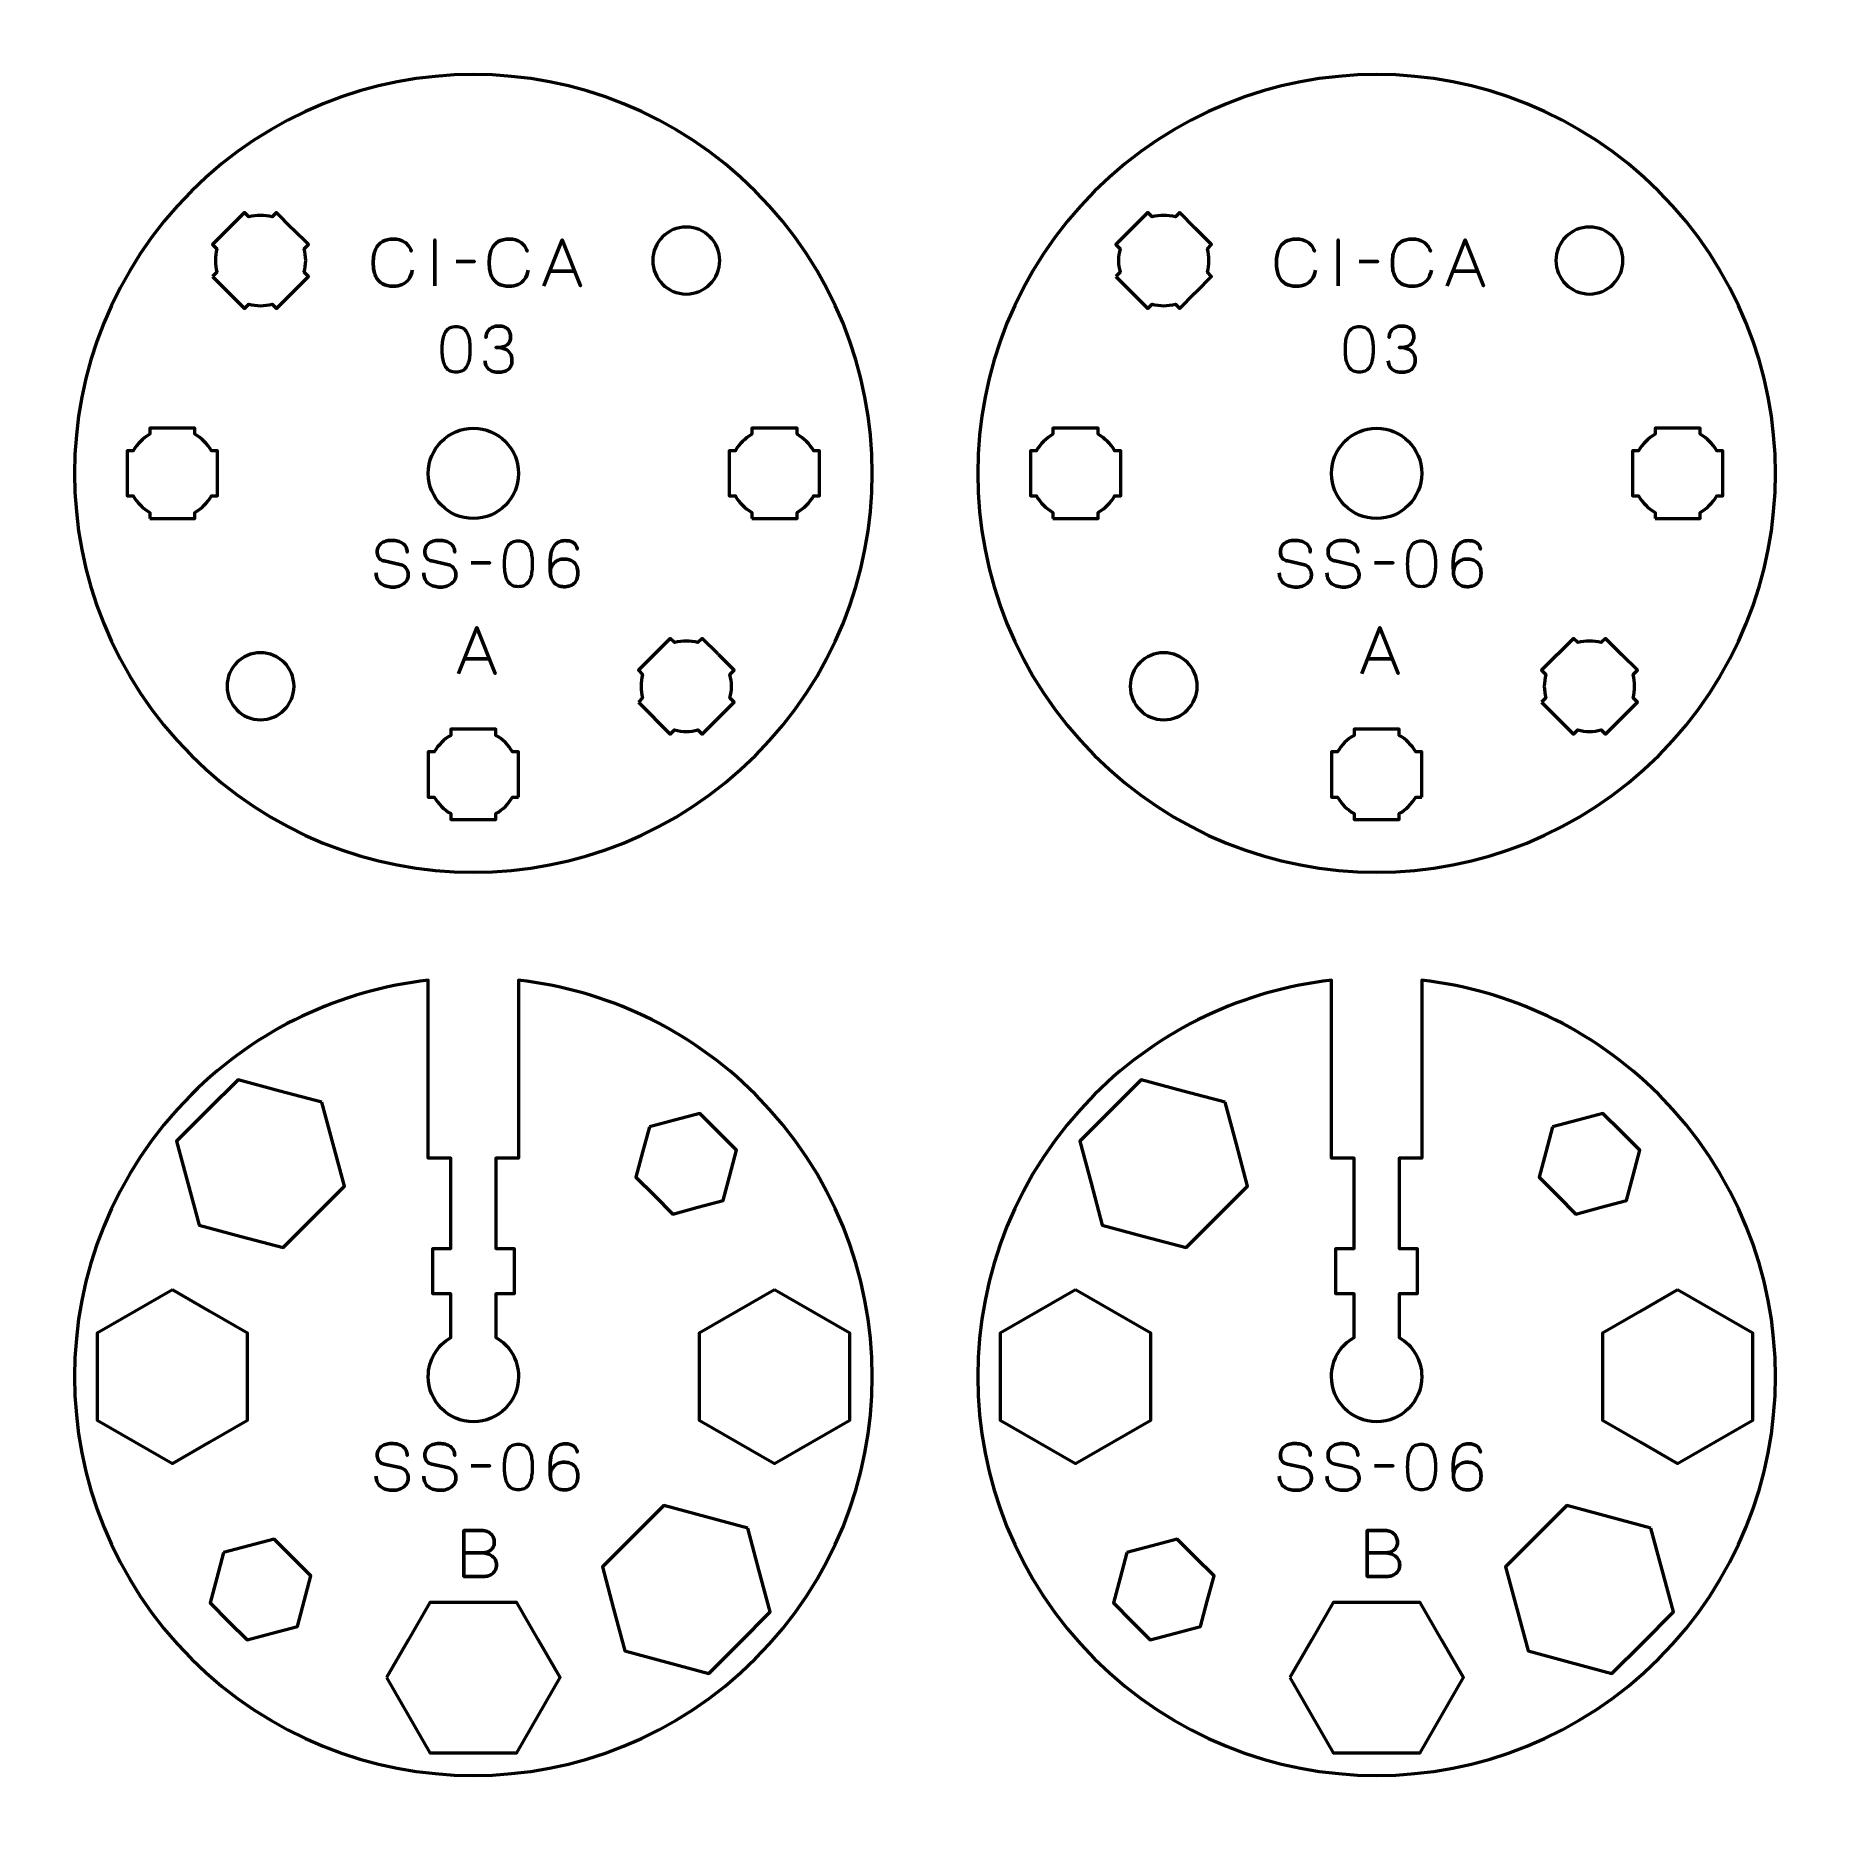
# Model space of a CAD drawing. Header units: centimetres. Extents: x -16.4 to -4.6, y -20.8 to -8.9.
import ezdxf

# ---------------------------------------------------------------- set-up
doc = ezdxf.new("R2010")
doc.units = ezdxf.units.CM
doc.header["$MEASUREMENT"] = 0
doc.layers.add('Layer 1', color=7, linetype='Continuous')

msp = doc.modelspace()

# ---------------------------------------------------------------- linework, layer by layer
at = {"layer": 'Layer 1', "lineweight": 53}
for centre in [(-13.50001, -11.84993), (-7.50001, -11.84993)]:
    msp.add_ellipse(centre, major_axis=(0, 0.3), ratio=1, dxfattribs=at)
for points, knots in [([(-15.37382, -9.97615), (-14.33912, -8.94145), (-12.66089, -8.94145), (-11.62616, -9.97618), (-11.62616, -9.97618), (-10.59146, -11.01088), (-10.59146, -12.68912), (-11.62616, -13.72382), (-11.62616, -13.72382), (-12.66089, -14.75855), (-14.33912, -14.75855), (-15.37382, -13.72385), (-15.37382, -13.72385), (-16.40855, -12.68912), (-16.40855, -11.01088), (-15.37382, -9.97615)], [0, 0, 0, 0, 0.25, 0.25, 0.25, 0.25, 0.5, 0.5, 0.5, 0.5, 0.75, 0.75, 0.75, 0.75, 1, 1, 1, 1]), ([(-9.37382, -9.97615), (-8.33912, -8.94145), (-6.66089, -8.94145), (-5.62616, -9.97618), (-5.62616, -9.97618), (-4.59146, -11.01088), (-4.59146, -12.68912), (-5.62616, -13.72382), (-5.62616, -13.72382), (-6.66089, -14.75855), (-8.33912, -14.75855), (-9.37382, -13.72385), (-9.37382, -13.72385), (-10.40855, -12.68912), (-10.40855, -11.01088), (-9.37382, -9.97615)], [0, 0, 0, 0, 0.25, 0.25, 0.25, 0.25, 0.5, 0.5, 0.5, 0.5, 0.75, 0.75, 0.75, 0.75, 1, 1, 1, 1]), ([(-15.23246, -10.54181), (-15.23246, -10.54181), (-15.20403, -10.51339), (-15.20403, -10.51339), (-15.20403, -10.51339), (-15.2176, -10.46258), (-15.21758, -10.40892), (-15.20402, -10.35812), (-15.20402, -10.35812), (-15.20402, -10.35812), (-15.23246, -10.32968), (-15.23246, -10.32968), (-15.23246, -10.32968), (-15.23246, -10.32968), (-15.02033, -10.11755), (-15.02033, -10.11755), (-15.02033, -10.11755), (-15.02033, -10.11755), (-14.99191, -10.14597), (-14.99191, -10.14597), (-14.99191, -10.14597), (-14.9411, -10.13239), (-14.8874, -10.13236), (-14.83656, -10.14592), (-14.83656, -10.14592), (-14.83656, -10.14592), (-14.8082, -10.11755), (-14.8082, -10.11755), (-14.8082, -10.11755), (-14.8082, -10.11755), (-14.70537, -10.22038), (-14.70537, -10.22038), (-14.70537, -10.22038), (-14.70537, -10.22038), (-14.70204, -10.22362), (-14.70204, -10.22362), (-14.70204, -10.22362), (-14.70204, -10.22362), (-14.6988, -10.22695), (-14.6988, -10.22695), (-14.6988, -10.22695), (-14.6988, -10.22695), (-14.59606, -10.32968), (-14.59606, -10.32968), (-14.59606, -10.32968), (-14.59606, -10.32968), (-14.6244, -10.35802), (-14.6244, -10.35802), (-14.6244, -10.35802), (-14.61081, -10.40887), (-14.6108, -10.46262), (-14.62439, -10.51349), (-14.62439, -10.51349), (-14.62439, -10.51349), (-14.59606, -10.54181), (-14.59606, -10.54181), (-14.59606, -10.54181), (-14.59606, -10.54181), (-14.69738, -10.64313), (-14.69738, -10.64313), (-14.69738, -10.64313), (-14.69738, -10.64313), (-14.70204, -10.6479), (-14.70204, -10.6479), (-14.70204, -10.6479), (-14.70204, -10.6479), (-14.70682, -10.65257), (-14.70682, -10.65257), (-14.70682, -10.65257), (-14.70682, -10.65257), (-14.8082, -10.75395), (-14.8082, -10.75395), (-14.8082, -10.75395), (-14.8082, -10.75395), (-14.83655, -10.72559), (-14.83655, -10.72559), (-14.83655, -10.72559), (-14.88739, -10.73915), (-14.94111, -10.73915), (-14.99194, -10.72556), (-14.99194, -10.72556), (-14.99194, -10.72556), (-15.02033, -10.75395), (-15.02033, -10.75395), (-15.02033, -10.75395), (-15.02033, -10.75395), (-15.23246, -10.54181), (-15.23246, -10.54181)], [0, 0, 0, 0, 0.04545455, 0.04545455, 0.04545455, 0.04545455, 0.09090909, 0.09090909, 0.09090909, 0.09090909, 0.13636364, 0.13636364, 0.13636364, 0.13636364, 0.18181818, 0.18181818, 0.18181818, 0.18181818, 0.22727273, 0.22727273, 0.22727273, 0.22727273, 0.27272727, 0.27272727, 0.27272727, 0.27272727, 0.31818182, 0.31818182, 0.31818182, 0.31818182, 0.36363636, 0.36363636, 0.36363636, 0.36363636, 0.40909091, 0.40909091, 0.40909091, 0.40909091, 0.45454545, 0.45454545, 0.45454545, 0.45454545, 0.5, 0.5, 0.5, 0.5, 0.54545455, 0.54545455, 0.54545455, 0.54545455, 0.59090909, 0.59090909, 0.59090909, 0.59090909, 0.63636364, 0.63636364, 0.63636364, 0.63636364, 0.68181818, 0.68181818, 0.68181818, 0.68181818, 0.72727273, 0.72727273, 0.72727273, 0.72727273, 0.77272727, 0.77272727, 0.77272727, 0.77272727, 0.81818182, 0.81818182, 0.81818182, 0.81818182, 0.86363636, 0.86363636, 0.86363636, 0.86363636, 0.90909091, 0.90909091, 0.90909091, 0.90909091, 0.95454545, 0.95454545, 0.95454545, 0.95454545, 1, 1, 1, 1]), ([(-9.23246, -10.54181), (-9.23246, -10.54181), (-9.20403, -10.51339), (-9.20403, -10.51339), (-9.20403, -10.51339), (-9.2176, -10.46258), (-9.21758, -10.40892), (-9.20402, -10.35812), (-9.20402, -10.35812), (-9.20402, -10.35812), (-9.23246, -10.32968), (-9.23246, -10.32968), (-9.23246, -10.32968), (-9.23246, -10.32968), (-9.02033, -10.11755), (-9.02033, -10.11755), (-9.02033, -10.11755), (-9.02033, -10.11755), (-8.99191, -10.14597), (-8.99191, -10.14597), (-8.99191, -10.14597), (-8.9411, -10.13239), (-8.8874, -10.13236), (-8.83656, -10.14592), (-8.83656, -10.14592), (-8.83656, -10.14592), (-8.8082, -10.11755), (-8.8082, -10.11755), (-8.8082, -10.11755), (-8.8082, -10.11755), (-8.70537, -10.22038), (-8.70537, -10.22038), (-8.70537, -10.22038), (-8.70537, -10.22038), (-8.70204, -10.22362), (-8.70204, -10.22362), (-8.70204, -10.22362), (-8.70204, -10.22362), (-8.6988, -10.22695), (-8.6988, -10.22695), (-8.6988, -10.22695), (-8.6988, -10.22695), (-8.59606, -10.32968), (-8.59606, -10.32968), (-8.59606, -10.32968), (-8.59606, -10.32968), (-8.6244, -10.35802), (-8.6244, -10.35802), (-8.6244, -10.35802), (-8.61081, -10.40887), (-8.6108, -10.46262), (-8.62439, -10.51349), (-8.62439, -10.51349), (-8.62439, -10.51349), (-8.59606, -10.54181), (-8.59606, -10.54181), (-8.59606, -10.54181), (-8.59606, -10.54181), (-8.69738, -10.64313), (-8.69738, -10.64313), (-8.69738, -10.64313), (-8.69738, -10.64313), (-8.70204, -10.6479), (-8.70204, -10.6479), (-8.70204, -10.6479), (-8.70204, -10.6479), (-8.70682, -10.65257), (-8.70682, -10.65257), (-8.70682, -10.65257), (-8.70682, -10.65257), (-8.8082, -10.75395), (-8.8082, -10.75395), (-8.8082, -10.75395), (-8.8082, -10.75395), (-8.83655, -10.72559), (-8.83655, -10.72559), (-8.83655, -10.72559), (-8.88739, -10.73915), (-8.94111, -10.73915), (-8.99194, -10.72556), (-8.99194, -10.72556), (-8.99194, -10.72556), (-9.02033, -10.75395), (-9.02033, -10.75395), (-9.02033, -10.75395), (-9.02033, -10.75395), (-9.23246, -10.54181), (-9.23246, -10.54181)], [0, 0, 0, 0, 0.04545455, 0.04545455, 0.04545455, 0.04545455, 0.09090909, 0.09090909, 0.09090909, 0.09090909, 0.13636364, 0.13636364, 0.13636364, 0.13636364, 0.18181818, 0.18181818, 0.18181818, 0.18181818, 0.22727273, 0.22727273, 0.22727273, 0.22727273, 0.27272727, 0.27272727, 0.27272727, 0.27272727, 0.31818182, 0.31818182, 0.31818182, 0.31818182, 0.36363636, 0.36363636, 0.36363636, 0.36363636, 0.40909091, 0.40909091, 0.40909091, 0.40909091, 0.45454545, 0.45454545, 0.45454545, 0.45454545, 0.5, 0.5, 0.5, 0.5, 0.54545455, 0.54545455, 0.54545455, 0.54545455, 0.59090909, 0.59090909, 0.59090909, 0.59090909, 0.63636364, 0.63636364, 0.63636364, 0.63636364, 0.68181818, 0.68181818, 0.68181818, 0.68181818, 0.72727273, 0.72727273, 0.72727273, 0.72727273, 0.77272727, 0.77272727, 0.77272727, 0.77272727, 0.81818182, 0.81818182, 0.81818182, 0.81818182, 0.86363636, 0.86363636, 0.86363636, 0.86363636, 0.90909091, 0.90909091, 0.90909091, 0.90909091, 0.95454545, 0.95454545, 0.95454545, 0.95454545, 1, 1, 1, 1]), ([(-12.08581, -10.21327), (-11.96295, -10.21327), (-11.86331, -10.31291), (-11.86331, -10.43577), (-11.86331, -10.43577), (-11.86331, -10.55864), (-11.96295, -10.65827), (-12.08581, -10.65827), (-12.08581, -10.65827), (-12.20867, -10.65827), (-12.30831, -10.55864), (-12.30831, -10.43577), (-12.30831, -10.43577), (-12.30831, -10.31291), (-12.20867, -10.21327), (-12.08581, -10.21327)], [0, 0, 0, 0, 0.25, 0.25, 0.25, 0.25, 0.5, 0.5, 0.5, 0.5, 0.75, 0.75, 0.75, 0.75, 1, 1, 1, 1]), ([(-6.08581, -10.21327), (-5.96295, -10.21327), (-5.86331, -10.31291), (-5.86331, -10.43577), (-5.86331, -10.43577), (-5.86331, -10.55864), (-5.96295, -10.65827), (-6.08581, -10.65827), (-6.08581, -10.65827), (-6.20867, -10.65827), (-6.30831, -10.55864), (-6.30831, -10.43577), (-6.30831, -10.43577), (-6.30831, -10.31291), (-6.20867, -10.21327), (-6.08581, -10.21327)], [0, 0, 0, 0, 0.25, 0.25, 0.25, 0.25, 0.5, 0.5, 0.5, 0.5, 0.75, 0.75, 0.75, 0.75, 1, 1, 1, 1]), ([(-15.65005, -12.14996), (-15.65005, -12.14996), (-15.65005, -12.10976), (-15.65005, -12.10976), (-15.65005, -12.10976), (-15.69557, -12.08343), (-15.7335, -12.04547), (-15.75983, -11.99996), (-15.75983, -11.99996), (-15.75983, -11.99996), (-15.80005, -11.99996), (-15.80005, -11.99996), (-15.80005, -11.99996), (-15.80005, -11.99996), (-15.80005, -11.69996), (-15.80005, -11.69996), (-15.80005, -11.69996), (-15.80005, -11.69996), (-15.75986, -11.69996), (-15.75986, -11.69996), (-15.75986, -11.69996), (-15.73353, -11.65443), (-15.69558, -11.61644), (-15.65005, -11.59008), (-15.65005, -11.59008), (-15.65005, -11.59008), (-15.65005, -11.54996), (-15.65005, -11.54996), (-15.65005, -11.54996), (-15.65005, -11.54996), (-15.50463, -11.54996), (-15.50463, -11.54996), (-15.50463, -11.54996), (-15.50463, -11.54996), (-15.49998, -11.5499), (-15.49998, -11.5499), (-15.49998, -11.5499), (-15.49998, -11.5499), (-15.49534, -11.54996), (-15.49534, -11.54996), (-15.49534, -11.54996), (-15.49534, -11.54996), (-15.35005, -11.54996), (-15.35005, -11.54996), (-15.35005, -11.54996), (-15.35005, -11.54996), (-15.35005, -11.59003), (-15.35005, -11.59003), (-15.35005, -11.59003), (-15.30448, -11.61638), (-15.26647, -11.65438), (-15.24011, -11.69996), (-15.24011, -11.69996), (-15.24011, -11.69996), (-15.20005, -11.69996), (-15.20005, -11.69996), (-15.20005, -11.69996), (-15.20005, -11.69996), (-15.20005, -11.84324), (-15.20005, -11.84324), (-15.20005, -11.84324), (-15.20005, -11.84324), (-15.19997, -11.84991), (-15.19997, -11.84991), (-15.19997, -11.84991), (-15.19997, -11.84991), (-15.20005, -11.85659), (-15.20005, -11.85659), (-15.20005, -11.85659), (-15.20005, -11.85659), (-15.20005, -11.99996), (-15.20005, -11.99996), (-15.20005, -11.99996), (-15.20005, -11.99996), (-15.24015, -11.99996), (-15.24015, -11.99996), (-15.24015, -11.99996), (-15.26651, -12.0455), (-15.3045, -12.08348), (-15.35005, -12.10981), (-15.35005, -12.10981), (-15.35005, -12.10981), (-15.35005, -12.14996), (-15.35005, -12.14996), (-15.35005, -12.14996), (-15.35005, -12.14996), (-15.65005, -12.14996), (-15.65005, -12.14996)], [0, 0, 0, 0, 0.04545455, 0.04545455, 0.04545455, 0.04545455, 0.09090909, 0.09090909, 0.09090909, 0.09090909, 0.13636364, 0.13636364, 0.13636364, 0.13636364, 0.18181818, 0.18181818, 0.18181818, 0.18181818, 0.22727273, 0.22727273, 0.22727273, 0.22727273, 0.27272727, 0.27272727, 0.27272727, 0.27272727, 0.31818182, 0.31818182, 0.31818182, 0.31818182, 0.36363636, 0.36363636, 0.36363636, 0.36363636, 0.40909091, 0.40909091, 0.40909091, 0.40909091, 0.45454545, 0.45454545, 0.45454545, 0.45454545, 0.5, 0.5, 0.5, 0.5, 0.54545455, 0.54545455, 0.54545455, 0.54545455, 0.59090909, 0.59090909, 0.59090909, 0.59090909, 0.63636364, 0.63636364, 0.63636364, 0.63636364, 0.68181818, 0.68181818, 0.68181818, 0.68181818, 0.72727273, 0.72727273, 0.72727273, 0.72727273, 0.77272727, 0.77272727, 0.77272727, 0.77272727, 0.81818182, 0.81818182, 0.81818182, 0.81818182, 0.86363636, 0.86363636, 0.86363636, 0.86363636, 0.90909091, 0.90909091, 0.90909091, 0.90909091, 0.95454545, 0.95454545, 0.95454545, 0.95454545, 1, 1, 1, 1]), ([(-11.65005, -12.14996), (-11.65005, -12.14996), (-11.65005, -12.10976), (-11.65005, -12.10976), (-11.65005, -12.10976), (-11.69557, -12.08343), (-11.7335, -12.04547), (-11.75983, -11.99996), (-11.75983, -11.99996), (-11.75983, -11.99996), (-11.80005, -11.99996), (-11.80005, -11.99996), (-11.80005, -11.99996), (-11.80005, -11.99996), (-11.80005, -11.69996), (-11.80005, -11.69996), (-11.80005, -11.69996), (-11.80005, -11.69996), (-11.75986, -11.69996), (-11.75986, -11.69996), (-11.75986, -11.69996), (-11.73353, -11.65443), (-11.69558, -11.61644), (-11.65005, -11.59008), (-11.65005, -11.59008), (-11.65005, -11.59008), (-11.65005, -11.54996), (-11.65005, -11.54996), (-11.65005, -11.54996), (-11.65005, -11.54996), (-11.50463, -11.54996), (-11.50463, -11.54996), (-11.50463, -11.54996), (-11.50463, -11.54996), (-11.49998, -11.5499), (-11.49998, -11.5499), (-11.49998, -11.5499), (-11.49998, -11.5499), (-11.49534, -11.54996), (-11.49534, -11.54996), (-11.49534, -11.54996), (-11.49534, -11.54996), (-11.35005, -11.54996), (-11.35005, -11.54996), (-11.35005, -11.54996), (-11.35005, -11.54996), (-11.35005, -11.59003), (-11.35005, -11.59003), (-11.35005, -11.59003), (-11.30448, -11.61638), (-11.26647, -11.65438), (-11.24011, -11.69996), (-11.24011, -11.69996), (-11.24011, -11.69996), (-11.20005, -11.69996), (-11.20005, -11.69996), (-11.20005, -11.69996), (-11.20005, -11.69996), (-11.20005, -11.84324), (-11.20005, -11.84324), (-11.20005, -11.84324), (-11.20005, -11.84324), (-11.19997, -11.84991), (-11.19997, -11.84991), (-11.19997, -11.84991), (-11.19997, -11.84991), (-11.20005, -11.85659), (-11.20005, -11.85659), (-11.20005, -11.85659), (-11.20005, -11.85659), (-11.20005, -11.99996), (-11.20005, -11.99996), (-11.20005, -11.99996), (-11.20005, -11.99996), (-11.24015, -11.99996), (-11.24015, -11.99996), (-11.24015, -11.99996), (-11.26651, -12.0455), (-11.3045, -12.08348), (-11.35005, -12.10981), (-11.35005, -12.10981), (-11.35005, -12.10981), (-11.35005, -12.14996), (-11.35005, -12.14996), (-11.35005, -12.14996), (-11.35005, -12.14996), (-11.65005, -12.14996), (-11.65005, -12.14996)], [0, 0, 0, 0, 0.04545455, 0.04545455, 0.04545455, 0.04545455, 0.09090909, 0.09090909, 0.09090909, 0.09090909, 0.13636364, 0.13636364, 0.13636364, 0.13636364, 0.18181818, 0.18181818, 0.18181818, 0.18181818, 0.22727273, 0.22727273, 0.22727273, 0.22727273, 0.27272727, 0.27272727, 0.27272727, 0.27272727, 0.31818182, 0.31818182, 0.31818182, 0.31818182, 0.36363636, 0.36363636, 0.36363636, 0.36363636, 0.40909091, 0.40909091, 0.40909091, 0.40909091, 0.45454545, 0.45454545, 0.45454545, 0.45454545, 0.5, 0.5, 0.5, 0.5, 0.54545455, 0.54545455, 0.54545455, 0.54545455, 0.59090909, 0.59090909, 0.59090909, 0.59090909, 0.63636364, 0.63636364, 0.63636364, 0.63636364, 0.68181818, 0.68181818, 0.68181818, 0.68181818, 0.72727273, 0.72727273, 0.72727273, 0.72727273, 0.77272727, 0.77272727, 0.77272727, 0.77272727, 0.81818182, 0.81818182, 0.81818182, 0.81818182, 0.86363636, 0.86363636, 0.86363636, 0.86363636, 0.90909091, 0.90909091, 0.90909091, 0.90909091, 0.95454545, 0.95454545, 0.95454545, 0.95454545, 1, 1, 1, 1]), ([(-9.65005, -12.14996), (-9.65005, -12.14996), (-9.65005, -12.10976), (-9.65005, -12.10976), (-9.65005, -12.10976), (-9.69557, -12.08343), (-9.7335, -12.04547), (-9.75983, -11.99996), (-9.75983, -11.99996), (-9.75983, -11.99996), (-9.80005, -11.99996), (-9.80005, -11.99996), (-9.80005, -11.99996), (-9.80005, -11.99996), (-9.80005, -11.69996), (-9.80005, -11.69996), (-9.80005, -11.69996), (-9.80005, -11.69996), (-9.75986, -11.69996), (-9.75986, -11.69996), (-9.75986, -11.69996), (-9.73353, -11.65443), (-9.69558, -11.61644), (-9.65005, -11.59008), (-9.65005, -11.59008), (-9.65005, -11.59008), (-9.65005, -11.54996), (-9.65005, -11.54996), (-9.65005, -11.54996), (-9.65005, -11.54996), (-9.50463, -11.54996), (-9.50463, -11.54996), (-9.50463, -11.54996), (-9.50463, -11.54996), (-9.49998, -11.5499), (-9.49998, -11.5499), (-9.49998, -11.5499), (-9.49998, -11.5499), (-9.49534, -11.54996), (-9.49534, -11.54996), (-9.49534, -11.54996), (-9.49534, -11.54996), (-9.35005, -11.54996), (-9.35005, -11.54996), (-9.35005, -11.54996), (-9.35005, -11.54996), (-9.35005, -11.59003), (-9.35005, -11.59003), (-9.35005, -11.59003), (-9.30448, -11.61638), (-9.26647, -11.65438), (-9.24011, -11.69996), (-9.24011, -11.69996), (-9.24011, -11.69996), (-9.20005, -11.69996), (-9.20005, -11.69996), (-9.20005, -11.69996), (-9.20005, -11.69996), (-9.20005, -11.84324), (-9.20005, -11.84324), (-9.20005, -11.84324), (-9.20005, -11.84324), (-9.19997, -11.84991), (-9.19997, -11.84991), (-9.19997, -11.84991), (-9.19997, -11.84991), (-9.20005, -11.85659), (-9.20005, -11.85659), (-9.20005, -11.85659), (-9.20005, -11.85659), (-9.20005, -11.99996), (-9.20005, -11.99996), (-9.20005, -11.99996), (-9.20005, -11.99996), (-9.24015, -11.99996), (-9.24015, -11.99996), (-9.24015, -11.99996), (-9.26651, -12.0455), (-9.3045, -12.08348), (-9.35005, -12.10981), (-9.35005, -12.10981), (-9.35005, -12.10981), (-9.35005, -12.14996), (-9.35005, -12.14996), (-9.35005, -12.14996), (-9.35005, -12.14996), (-9.65005, -12.14996), (-9.65005, -12.14996)], [0, 0, 0, 0, 0.04545455, 0.04545455, 0.04545455, 0.04545455, 0.09090909, 0.09090909, 0.09090909, 0.09090909, 0.13636364, 0.13636364, 0.13636364, 0.13636364, 0.18181818, 0.18181818, 0.18181818, 0.18181818, 0.22727273, 0.22727273, 0.22727273, 0.22727273, 0.27272727, 0.27272727, 0.27272727, 0.27272727, 0.31818182, 0.31818182, 0.31818182, 0.31818182, 0.36363636, 0.36363636, 0.36363636, 0.36363636, 0.40909091, 0.40909091, 0.40909091, 0.40909091, 0.45454545, 0.45454545, 0.45454545, 0.45454545, 0.5, 0.5, 0.5, 0.5, 0.54545455, 0.54545455, 0.54545455, 0.54545455, 0.59090909, 0.59090909, 0.59090909, 0.59090909, 0.63636364, 0.63636364, 0.63636364, 0.63636364, 0.68181818, 0.68181818, 0.68181818, 0.68181818, 0.72727273, 0.72727273, 0.72727273, 0.72727273, 0.77272727, 0.77272727, 0.77272727, 0.77272727, 0.81818182, 0.81818182, 0.81818182, 0.81818182, 0.86363636, 0.86363636, 0.86363636, 0.86363636, 0.90909091, 0.90909091, 0.90909091, 0.90909091, 0.95454545, 0.95454545, 0.95454545, 0.95454545, 1, 1, 1, 1]), ([(-5.65005, -12.14996), (-5.65005, -12.14996), (-5.65005, -12.10976), (-5.65005, -12.10976), (-5.65005, -12.10976), (-5.69557, -12.08343), (-5.7335, -12.04547), (-5.75983, -11.99996), (-5.75983, -11.99996), (-5.75983, -11.99996), (-5.80005, -11.99996), (-5.80005, -11.99996), (-5.80005, -11.99996), (-5.80005, -11.99996), (-5.80005, -11.69996), (-5.80005, -11.69996), (-5.80005, -11.69996), (-5.80005, -11.69996), (-5.75986, -11.69996), (-5.75986, -11.69996), (-5.75986, -11.69996), (-5.73353, -11.65443), (-5.69558, -11.61644), (-5.65005, -11.59008), (-5.65005, -11.59008), (-5.65005, -11.59008), (-5.65005, -11.54996), (-5.65005, -11.54996), (-5.65005, -11.54996), (-5.65005, -11.54996), (-5.50463, -11.54996), (-5.50463, -11.54996), (-5.50463, -11.54996), (-5.50463, -11.54996), (-5.49998, -11.5499), (-5.49998, -11.5499), (-5.49998, -11.5499), (-5.49998, -11.5499), (-5.49534, -11.54996), (-5.49534, -11.54996), (-5.49534, -11.54996), (-5.49534, -11.54996), (-5.35005, -11.54996), (-5.35005, -11.54996), (-5.35005, -11.54996), (-5.35005, -11.54996), (-5.35005, -11.59003), (-5.35005, -11.59003), (-5.35005, -11.59003), (-5.30448, -11.61638), (-5.26647, -11.65438), (-5.24011, -11.69996), (-5.24011, -11.69996), (-5.24011, -11.69996), (-5.20005, -11.69996), (-5.20005, -11.69996), (-5.20005, -11.69996), (-5.20005, -11.69996), (-5.20005, -11.84324), (-5.20005, -11.84324), (-5.20005, -11.84324), (-5.20005, -11.84324), (-5.19997, -11.84991), (-5.19997, -11.84991), (-5.19997, -11.84991), (-5.19997, -11.84991), (-5.20005, -11.85659), (-5.20005, -11.85659), (-5.20005, -11.85659), (-5.20005, -11.85659), (-5.20005, -11.99996), (-5.20005, -11.99996), (-5.20005, -11.99996), (-5.20005, -11.99996), (-5.24015, -11.99996), (-5.24015, -11.99996), (-5.24015, -11.99996), (-5.26651, -12.0455), (-5.3045, -12.08348), (-5.35005, -12.10981), (-5.35005, -12.10981), (-5.35005, -12.10981), (-5.35005, -12.14996), (-5.35005, -12.14996), (-5.35005, -12.14996), (-5.35005, -12.14996), (-5.65005, -12.14996), (-5.65005, -12.14996)], [0, 0, 0, 0, 0.04545455, 0.04545455, 0.04545455, 0.04545455, 0.09090909, 0.09090909, 0.09090909, 0.09090909, 0.13636364, 0.13636364, 0.13636364, 0.13636364, 0.18181818, 0.18181818, 0.18181818, 0.18181818, 0.22727273, 0.22727273, 0.22727273, 0.22727273, 0.27272727, 0.27272727, 0.27272727, 0.27272727, 0.31818182, 0.31818182, 0.31818182, 0.31818182, 0.36363636, 0.36363636, 0.36363636, 0.36363636, 0.40909091, 0.40909091, 0.40909091, 0.40909091, 0.45454545, 0.45454545, 0.45454545, 0.45454545, 0.5, 0.5, 0.5, 0.5, 0.54545455, 0.54545455, 0.54545455, 0.54545455, 0.59090909, 0.59090909, 0.59090909, 0.59090909, 0.63636364, 0.63636364, 0.63636364, 0.63636364, 0.68181818, 0.68181818, 0.68181818, 0.68181818, 0.72727273, 0.72727273, 0.72727273, 0.72727273, 0.77272727, 0.77272727, 0.77272727, 0.77272727, 0.81818182, 0.81818182, 0.81818182, 0.81818182, 0.86363636, 0.86363636, 0.86363636, 0.86363636, 0.90909091, 0.90909091, 0.90909091, 0.90909091, 0.95454545, 0.95454545, 0.95454545, 0.95454545, 1, 1, 1, 1]), ([(-12.40403, -13.37024), (-12.40403, -13.37024), (-12.37561, -13.34182), (-12.37561, -13.34182), (-12.37561, -13.34182), (-12.38918, -13.29101), (-12.38916, -13.23735), (-12.37559, -13.18655), (-12.37559, -13.18655), (-12.37559, -13.18655), (-12.40403, -13.15811), (-12.40403, -13.15811), (-12.40403, -13.15811), (-12.40403, -13.15811), (-12.1919, -12.94598), (-12.1919, -12.94598), (-12.1919, -12.94598), (-12.1919, -12.94598), (-12.16348, -12.9744), (-12.16348, -12.9744), (-12.16348, -12.9744), (-12.11267, -12.96082), (-12.05897, -12.96079), (-12.00814, -12.97435), (-12.00814, -12.97435), (-12.00814, -12.97435), (-11.97977, -12.94598), (-11.97977, -12.94598), (-11.97977, -12.94598), (-11.97977, -12.94598), (-11.87694, -13.0488), (-11.87694, -13.0488), (-11.87694, -13.0488), (-11.87694, -13.0488), (-11.87361, -13.05205), (-11.87361, -13.05205), (-11.87361, -13.05205), (-11.87361, -13.05205), (-11.87037, -13.05537), (-11.87037, -13.05537), (-11.87037, -13.05537), (-11.87037, -13.05537), (-11.76764, -13.15811), (-11.76764, -13.15811), (-11.76764, -13.15811), (-11.76764, -13.15811), (-11.79597, -13.18644), (-11.79597, -13.18644), (-11.79597, -13.18644), (-11.78238, -13.2373), (-11.78237, -13.29105), (-11.79596, -13.34191), (-11.79596, -13.34191), (-11.79596, -13.34191), (-11.76764, -13.37024), (-11.76764, -13.37024), (-11.76764, -13.37024), (-11.76764, -13.37024), (-11.86895, -13.47156), (-11.86895, -13.47156), (-11.86895, -13.47156), (-11.86895, -13.47156), (-11.87361, -13.47633), (-11.87361, -13.47633), (-11.87361, -13.47633), (-11.87361, -13.47633), (-11.87839, -13.481), (-11.87839, -13.481), (-11.87839, -13.481), (-11.87839, -13.481), (-11.97977, -13.58237), (-11.97977, -13.58237), (-11.97977, -13.58237), (-11.97977, -13.58237), (-12.00812, -13.55402), (-12.00812, -13.55402), (-12.00812, -13.55402), (-12.05896, -13.56758), (-12.11268, -13.56757), (-12.16351, -13.55398), (-12.16351, -13.55398), (-12.16351, -13.55398), (-12.1919, -13.58237), (-12.1919, -13.58237), (-12.1919, -13.58237), (-12.1919, -13.58237), (-12.40403, -13.37024), (-12.40403, -13.37024)], [0, 0, 0, 0, 0.04545455, 0.04545455, 0.04545455, 0.04545455, 0.09090909, 0.09090909, 0.09090909, 0.09090909, 0.13636364, 0.13636364, 0.13636364, 0.13636364, 0.18181818, 0.18181818, 0.18181818, 0.18181818, 0.22727273, 0.22727273, 0.22727273, 0.22727273, 0.27272727, 0.27272727, 0.27272727, 0.27272727, 0.31818182, 0.31818182, 0.31818182, 0.31818182, 0.36363636, 0.36363636, 0.36363636, 0.36363636, 0.40909091, 0.40909091, 0.40909091, 0.40909091, 0.45454545, 0.45454545, 0.45454545, 0.45454545, 0.5, 0.5, 0.5, 0.5, 0.54545455, 0.54545455, 0.54545455, 0.54545455, 0.59090909, 0.59090909, 0.59090909, 0.59090909, 0.63636364, 0.63636364, 0.63636364, 0.63636364, 0.68181818, 0.68181818, 0.68181818, 0.68181818, 0.72727273, 0.72727273, 0.72727273, 0.72727273, 0.77272727, 0.77272727, 0.77272727, 0.77272727, 0.81818182, 0.81818182, 0.81818182, 0.81818182, 0.86363636, 0.86363636, 0.86363636, 0.86363636, 0.90909091, 0.90909091, 0.90909091, 0.90909091, 0.95454545, 0.95454545, 0.95454545, 0.95454545, 1, 1, 1, 1]), ([(-6.40403, -13.37024), (-6.40403, -13.37024), (-6.37561, -13.34182), (-6.37561, -13.34182), (-6.37561, -13.34182), (-6.38918, -13.29101), (-6.38916, -13.23735), (-6.37559, -13.18655), (-6.37559, -13.18655), (-6.37559, -13.18655), (-6.40403, -13.15811), (-6.40403, -13.15811), (-6.40403, -13.15811), (-6.40403, -13.15811), (-6.1919, -12.94598), (-6.1919, -12.94598), (-6.1919, -12.94598), (-6.1919, -12.94598), (-6.16348, -12.9744), (-6.16348, -12.9744), (-6.16348, -12.9744), (-6.11267, -12.96082), (-6.05897, -12.96079), (-6.00814, -12.97435), (-6.00814, -12.97435), (-6.00814, -12.97435), (-5.97977, -12.94598), (-5.97977, -12.94598), (-5.97977, -12.94598), (-5.97977, -12.94598), (-5.87694, -13.0488), (-5.87694, -13.0488), (-5.87694, -13.0488), (-5.87694, -13.0488), (-5.87361, -13.05205), (-5.87361, -13.05205), (-5.87361, -13.05205), (-5.87361, -13.05205), (-5.87037, -13.05537), (-5.87037, -13.05537), (-5.87037, -13.05537), (-5.87037, -13.05537), (-5.76764, -13.15811), (-5.76764, -13.15811), (-5.76764, -13.15811), (-5.76764, -13.15811), (-5.79597, -13.18644), (-5.79597, -13.18644), (-5.79597, -13.18644), (-5.78238, -13.2373), (-5.78237, -13.29105), (-5.79596, -13.34191), (-5.79596, -13.34191), (-5.79596, -13.34191), (-5.76764, -13.37024), (-5.76764, -13.37024), (-5.76764, -13.37024), (-5.76764, -13.37024), (-5.86895, -13.47156), (-5.86895, -13.47156), (-5.86895, -13.47156), (-5.86895, -13.47156), (-5.87361, -13.47633), (-5.87361, -13.47633), (-5.87361, -13.47633), (-5.87361, -13.47633), (-5.87839, -13.481), (-5.87839, -13.481), (-5.87839, -13.481), (-5.87839, -13.481), (-5.97977, -13.58237), (-5.97977, -13.58237), (-5.97977, -13.58237), (-5.97977, -13.58237), (-6.00812, -13.55402), (-6.00812, -13.55402), (-6.00812, -13.55402), (-6.05896, -13.56758), (-6.11268, -13.56757), (-6.16351, -13.55398), (-6.16351, -13.55398), (-6.16351, -13.55398), (-6.1919, -13.58237), (-6.1919, -13.58237), (-6.1919, -13.58237), (-6.1919, -13.58237), (-6.40403, -13.37024), (-6.40403, -13.37024)], [0, 0, 0, 0, 0.04545455, 0.04545455, 0.04545455, 0.04545455, 0.09090909, 0.09090909, 0.09090909, 0.09090909, 0.13636364, 0.13636364, 0.13636364, 0.13636364, 0.18181818, 0.18181818, 0.18181818, 0.18181818, 0.22727273, 0.22727273, 0.22727273, 0.22727273, 0.27272727, 0.27272727, 0.27272727, 0.27272727, 0.31818182, 0.31818182, 0.31818182, 0.31818182, 0.36363636, 0.36363636, 0.36363636, 0.36363636, 0.40909091, 0.40909091, 0.40909091, 0.40909091, 0.45454545, 0.45454545, 0.45454545, 0.45454545, 0.5, 0.5, 0.5, 0.5, 0.54545455, 0.54545455, 0.54545455, 0.54545455, 0.59090909, 0.59090909, 0.59090909, 0.59090909, 0.63636364, 0.63636364, 0.63636364, 0.63636364, 0.68181818, 0.68181818, 0.68181818, 0.68181818, 0.72727273, 0.72727273, 0.72727273, 0.72727273, 0.77272727, 0.77272727, 0.77272727, 0.77272727, 0.81818182, 0.81818182, 0.81818182, 0.81818182, 0.86363636, 0.86363636, 0.86363636, 0.86363636, 0.90909091, 0.90909091, 0.90909091, 0.90909091, 0.95454545, 0.95454545, 0.95454545, 0.95454545, 1, 1, 1, 1]), ([(-14.91424, -13.04169), (-14.79137, -13.04169), (-14.69174, -13.14133), (-14.69174, -13.2642), (-14.69174, -13.2642), (-14.69174, -13.38706), (-14.79137, -13.4867), (-14.91424, -13.4867), (-14.91424, -13.4867), (-15.0371, -13.4867), (-15.13674, -13.38706), (-15.13674, -13.2642), (-15.13674, -13.2642), (-15.13674, -13.14133), (-15.0371, -13.04169), (-14.91424, -13.04169)], [0, 0, 0, 0, 0.25, 0.25, 0.25, 0.25, 0.5, 0.5, 0.5, 0.5, 0.75, 0.75, 0.75, 0.75, 1, 1, 1, 1]), ([(-8.91424, -13.04169), (-8.79137, -13.04169), (-8.69174, -13.14133), (-8.69174, -13.2642), (-8.69174, -13.2642), (-8.69174, -13.38706), (-8.79137, -13.4867), (-8.91424, -13.4867), (-8.91424, -13.4867), (-9.0371, -13.4867), (-9.13674, -13.38706), (-9.13674, -13.2642), (-9.13674, -13.2642), (-9.13674, -13.14133), (-9.0371, -13.04169), (-8.91424, -13.04169)], [0, 0, 0, 0, 0.25, 0.25, 0.25, 0.25, 0.5, 0.5, 0.5, 0.5, 0.75, 0.75, 0.75, 0.75, 1, 1, 1, 1]), ([(-13.19998, -13.99998), (-13.19998, -13.99998), (-13.24018, -13.99998), (-13.24018, -13.99998), (-13.24018, -13.99998), (-13.26651, -14.0455), (-13.30447, -14.08343), (-13.34998, -14.10976), (-13.34998, -14.10976), (-13.34998, -14.10976), (-13.34998, -14.14998), (-13.34998, -14.14998), (-13.34998, -14.14998), (-13.34998, -14.14998), (-13.64998, -14.14998), (-13.64998, -14.14998), (-13.64998, -14.14998), (-13.64998, -14.14998), (-13.64998, -14.10979), (-13.64998, -14.10979), (-13.64998, -14.10979), (-13.69551, -14.08346), (-13.7335, -14.04551), (-13.75986, -13.99998), (-13.75986, -13.99998), (-13.75986, -13.99998), (-13.79998, -13.99998), (-13.79998, -13.99998), (-13.79998, -13.99998), (-13.79998, -13.99998), (-13.79998, -13.85456), (-13.79998, -13.85456), (-13.79998, -13.85456), (-13.79998, -13.85456), (-13.80004, -13.84991), (-13.80004, -13.84991), (-13.80004, -13.84991), (-13.80004, -13.84991), (-13.79998, -13.84527), (-13.79998, -13.84527), (-13.79998, -13.84527), (-13.79998, -13.84527), (-13.79998, -13.69998), (-13.79998, -13.69998), (-13.79998, -13.69998), (-13.79998, -13.69998), (-13.75991, -13.69998), (-13.75991, -13.69998), (-13.75991, -13.69998), (-13.73356, -13.65441), (-13.69556, -13.6164), (-13.64998, -13.59004), (-13.64998, -13.59004), (-13.64998, -13.59004), (-13.64998, -13.54998), (-13.64998, -13.54998), (-13.64998, -13.54998), (-13.64998, -13.54998), (-13.5067, -13.54998), (-13.5067, -13.54998), (-13.5067, -13.54998), (-13.5067, -13.54998), (-13.50003, -13.5499), (-13.50003, -13.5499), (-13.50003, -13.5499), (-13.50003, -13.5499), (-13.49335, -13.54998), (-13.49335, -13.54998), (-13.49335, -13.54998), (-13.49335, -13.54998), (-13.34998, -13.54998), (-13.34998, -13.54998), (-13.34998, -13.54998), (-13.34998, -13.54998), (-13.34998, -13.59008), (-13.34998, -13.59008), (-13.34998, -13.59008), (-13.30444, -13.61644), (-13.26646, -13.65443), (-13.24013, -13.69998), (-13.24013, -13.69998), (-13.24013, -13.69998), (-13.19998, -13.69998), (-13.19998, -13.69998), (-13.19998, -13.69998), (-13.19998, -13.69998), (-13.19998, -13.99998), (-13.19998, -13.99998)], [0, 0, 0, 0, 0.04545455, 0.04545455, 0.04545455, 0.04545455, 0.09090909, 0.09090909, 0.09090909, 0.09090909, 0.13636364, 0.13636364, 0.13636364, 0.13636364, 0.18181818, 0.18181818, 0.18181818, 0.18181818, 0.22727273, 0.22727273, 0.22727273, 0.22727273, 0.27272727, 0.27272727, 0.27272727, 0.27272727, 0.31818182, 0.31818182, 0.31818182, 0.31818182, 0.36363636, 0.36363636, 0.36363636, 0.36363636, 0.40909091, 0.40909091, 0.40909091, 0.40909091, 0.45454545, 0.45454545, 0.45454545, 0.45454545, 0.5, 0.5, 0.5, 0.5, 0.54545455, 0.54545455, 0.54545455, 0.54545455, 0.59090909, 0.59090909, 0.59090909, 0.59090909, 0.63636364, 0.63636364, 0.63636364, 0.63636364, 0.68181818, 0.68181818, 0.68181818, 0.68181818, 0.72727273, 0.72727273, 0.72727273, 0.72727273, 0.77272727, 0.77272727, 0.77272727, 0.77272727, 0.81818182, 0.81818182, 0.81818182, 0.81818182, 0.86363636, 0.86363636, 0.86363636, 0.86363636, 0.90909091, 0.90909091, 0.90909091, 0.90909091, 0.95454545, 0.95454545, 0.95454545, 0.95454545, 1, 1, 1, 1]), ([(-7.19998, -13.99998), (-7.19998, -13.99998), (-7.24018, -13.99998), (-7.24018, -13.99998), (-7.24018, -13.99998), (-7.26651, -14.0455), (-7.30447, -14.08343), (-7.34998, -14.10976), (-7.34998, -14.10976), (-7.34998, -14.10976), (-7.34998, -14.14998), (-7.34998, -14.14998), (-7.34998, -14.14998), (-7.34998, -14.14998), (-7.64998, -14.14998), (-7.64998, -14.14998), (-7.64998, -14.14998), (-7.64998, -14.14998), (-7.64998, -14.10979), (-7.64998, -14.10979), (-7.64998, -14.10979), (-7.69551, -14.08346), (-7.7335, -14.04551), (-7.75986, -13.99998), (-7.75986, -13.99998), (-7.75986, -13.99998), (-7.79998, -13.99998), (-7.79998, -13.99998), (-7.79998, -13.99998), (-7.79998, -13.99998), (-7.79998, -13.85456), (-7.79998, -13.85456), (-7.79998, -13.85456), (-7.79998, -13.85456), (-7.80004, -13.84991), (-7.80004, -13.84991), (-7.80004, -13.84991), (-7.80004, -13.84991), (-7.79998, -13.84527), (-7.79998, -13.84527), (-7.79998, -13.84527), (-7.79998, -13.84527), (-7.79998, -13.69998), (-7.79998, -13.69998), (-7.79998, -13.69998), (-7.79998, -13.69998), (-7.75991, -13.69998), (-7.75991, -13.69998), (-7.75991, -13.69998), (-7.73356, -13.65441), (-7.69556, -13.6164), (-7.64998, -13.59004), (-7.64998, -13.59004), (-7.64998, -13.59004), (-7.64998, -13.54998), (-7.64998, -13.54998), (-7.64998, -13.54998), (-7.64998, -13.54998), (-7.5067, -13.54998), (-7.5067, -13.54998), (-7.5067, -13.54998), (-7.5067, -13.54998), (-7.50003, -13.5499), (-7.50003, -13.5499), (-7.50003, -13.5499), (-7.50003, -13.5499), (-7.49335, -13.54998), (-7.49335, -13.54998), (-7.49335, -13.54998), (-7.49335, -13.54998), (-7.34998, -13.54998), (-7.34998, -13.54998), (-7.34998, -13.54998), (-7.34998, -13.54998), (-7.34998, -13.59008), (-7.34998, -13.59008), (-7.34998, -13.59008), (-7.30444, -13.61644), (-7.26646, -13.65443), (-7.24013, -13.69998), (-7.24013, -13.69998), (-7.24013, -13.69998), (-7.19998, -13.69998), (-7.19998, -13.69998), (-7.19998, -13.69998), (-7.19998, -13.69998), (-7.19998, -13.99998), (-7.19998, -13.99998)], [0, 0, 0, 0, 0.04545455, 0.04545455, 0.04545455, 0.04545455, 0.09090909, 0.09090909, 0.09090909, 0.09090909, 0.13636364, 0.13636364, 0.13636364, 0.13636364, 0.18181818, 0.18181818, 0.18181818, 0.18181818, 0.22727273, 0.22727273, 0.22727273, 0.22727273, 0.27272727, 0.27272727, 0.27272727, 0.27272727, 0.31818182, 0.31818182, 0.31818182, 0.31818182, 0.36363636, 0.36363636, 0.36363636, 0.36363636, 0.40909091, 0.40909091, 0.40909091, 0.40909091, 0.45454545, 0.45454545, 0.45454545, 0.45454545, 0.5, 0.5, 0.5, 0.5, 0.54545455, 0.54545455, 0.54545455, 0.54545455, 0.59090909, 0.59090909, 0.59090909, 0.59090909, 0.63636364, 0.63636364, 0.63636364, 0.63636364, 0.68181818, 0.68181818, 0.68181818, 0.68181818, 0.72727273, 0.72727273, 0.72727273, 0.72727273, 0.77272727, 0.77272727, 0.77272727, 0.77272727, 0.81818182, 0.81818182, 0.81818182, 0.81818182, 0.86363636, 0.86363636, 0.86363636, 0.86363636, 0.90909091, 0.90909091, 0.90909091, 0.90909091, 0.95454545, 0.95454545, 0.95454545, 0.95454545, 1, 1, 1, 1]), ([(-15.37382, -15.97615), (-14.93289, -15.53522), (-14.37509, -15.28236), (-13.80002, -15.21725), (-13.80002, -15.21725), (-13.80002, -15.21725), (-13.80002, -16.39999), (-13.80002, -16.39999), (-13.80002, -16.39999), (-13.80002, -16.39999), (-13.65001, -16.39999), (-13.65001, -16.39999), (-13.65001, -16.39999), (-13.65001, -16.39999), (-13.65001, -16.99993), (-13.65001, -16.99993), (-13.65001, -16.99993), (-13.65001, -16.99993), (-13.77002, -16.99993), (-13.77002, -16.99993), (-13.77002, -16.99993), (-13.77002, -16.99993), (-13.77002, -17.29993), (-13.77002, -17.29993), (-13.77002, -17.29993), (-13.77002, -17.29993), (-13.65001, -17.29993), (-13.65001, -17.29993), (-13.65001, -17.29993), (-13.65001, -17.29993), (-13.65001, -17.59008), (-13.65001, -17.59008), (-13.65001, -17.59008), (-13.73967, -17.64196), (-13.80001, -17.73891), (-13.80001, -17.84993), (-13.80001, -17.84993), (-13.80001, -18.01559), (-13.66567, -18.14993), (-13.50001, -18.14993), (-13.50001, -18.14993), (-13.33435, -18.14993), (-13.20001, -18.01559), (-13.20001, -17.84993), (-13.20001, -17.84993), (-13.20001, -17.73891), (-13.26035, -17.64196), (-13.35001, -17.59008), (-13.35001, -17.59008), (-13.35001, -17.59008), (-13.35001, -17.29993), (-13.35001, -17.29993), (-13.35001, -17.29993), (-13.35001, -17.29993), (-13.23002, -17.29993), (-13.23002, -17.29993), (-13.23002, -17.29993), (-13.23002, -17.29993), (-13.23002, -16.99993), (-13.23002, -16.99993), (-13.23002, -16.99993), (-13.23002, -16.99993), (-13.35001, -16.99993), (-13.35001, -16.99993), (-13.35001, -16.99993), (-13.35001, -16.99993), (-13.35001, -16.39999), (-13.35001, -16.39999), (-13.35001, -16.39999), (-13.35001, -16.39999), (-13.20002, -16.39999), (-13.20002, -16.39999), (-13.20002, -16.39999), (-13.20002, -16.39999), (-13.20002, -15.21723), (-13.20002, -15.21723), (-13.20002, -15.21723), (-12.62494, -15.28231), (-12.06712, -15.53522), (-11.62616, -15.97618), (-11.62616, -15.97618), (-10.59146, -17.01088), (-10.59146, -18.68912), (-11.62616, -19.72382), (-11.62616, -19.72382), (-12.66089, -20.75855), (-14.33912, -20.75855), (-15.37382, -19.72385), (-15.37382, -19.72385), (-16.40855, -18.68912), (-16.40855, -17.01088), (-15.37382, -15.97615)], [0, 0, 0, 0, 0.04347826, 0.04347826, 0.04347826, 0.04347826, 0.08695652, 0.08695652, 0.08695652, 0.08695652, 0.13043478, 0.13043478, 0.13043478, 0.13043478, 0.17391304, 0.17391304, 0.17391304, 0.17391304, 0.2173913, 0.2173913, 0.2173913, 0.2173913, 0.26086957, 0.26086957, 0.26086957, 0.26086957, 0.30434783, 0.30434783, 0.30434783, 0.30434783, 0.34782609, 0.34782609, 0.34782609, 0.34782609, 0.39130435, 0.39130435, 0.39130435, 0.39130435, 0.43478261, 0.43478261, 0.43478261, 0.43478261, 0.47826087, 0.47826087, 0.47826087, 0.47826087, 0.52173913, 0.52173913, 0.52173913, 0.52173913, 0.56521739, 0.56521739, 0.56521739, 0.56521739, 0.60869565, 0.60869565, 0.60869565, 0.60869565, 0.65217391, 0.65217391, 0.65217391, 0.65217391, 0.69565217, 0.69565217, 0.69565217, 0.69565217, 0.73913043, 0.73913043, 0.73913043, 0.73913043, 0.7826087, 0.7826087, 0.7826087, 0.7826087, 0.82608696, 0.82608696, 0.82608696, 0.82608696, 0.86956522, 0.86956522, 0.86956522, 0.86956522, 0.91304348, 0.91304348, 0.91304348, 0.91304348, 0.95652174, 0.95652174, 0.95652174, 0.95652174, 1, 1, 1, 1]), ([(-9.37382, -15.97615), (-8.93289, -15.53522), (-8.37509, -15.28236), (-7.80002, -15.21725), (-7.80002, -15.21725), (-7.80002, -15.21725), (-7.80002, -16.39999), (-7.80002, -16.39999), (-7.80002, -16.39999), (-7.80002, -16.39999), (-7.65001, -16.39999), (-7.65001, -16.39999), (-7.65001, -16.39999), (-7.65001, -16.39999), (-7.65001, -16.99993), (-7.65001, -16.99993), (-7.65001, -16.99993), (-7.65001, -16.99993), (-7.77002, -16.99993), (-7.77002, -16.99993), (-7.77002, -16.99993), (-7.77002, -16.99993), (-7.77002, -17.29993), (-7.77002, -17.29993), (-7.77002, -17.29993), (-7.77002, -17.29993), (-7.65001, -17.29993), (-7.65001, -17.29993), (-7.65001, -17.29993), (-7.65001, -17.29993), (-7.65001, -17.59008), (-7.65001, -17.59008), (-7.65001, -17.59008), (-7.73967, -17.64196), (-7.80001, -17.73891), (-7.80001, -17.84993), (-7.80001, -17.84993), (-7.80001, -18.01559), (-7.66567, -18.14993), (-7.50001, -18.14993), (-7.50001, -18.14993), (-7.33435, -18.14993), (-7.20001, -18.01559), (-7.20001, -17.84993), (-7.20001, -17.84993), (-7.20001, -17.73891), (-7.26035, -17.64196), (-7.35001, -17.59008), (-7.35001, -17.59008), (-7.35001, -17.59008), (-7.35001, -17.29993), (-7.35001, -17.29993), (-7.35001, -17.29993), (-7.35001, -17.29993), (-7.23002, -17.29993), (-7.23002, -17.29993), (-7.23002, -17.29993), (-7.23002, -17.29993), (-7.23002, -16.99993), (-7.23002, -16.99993), (-7.23002, -16.99993), (-7.23002, -16.99993), (-7.35001, -16.99993), (-7.35001, -16.99993), (-7.35001, -16.99993), (-7.35001, -16.99993), (-7.35001, -16.39999), (-7.35001, -16.39999), (-7.35001, -16.39999), (-7.35001, -16.39999), (-7.20002, -16.39999), (-7.20002, -16.39999), (-7.20002, -16.39999), (-7.20002, -16.39999), (-7.20002, -15.21723), (-7.20002, -15.21723), (-7.20002, -15.21723), (-6.62494, -15.28231), (-6.06712, -15.53522), (-5.62616, -15.97618), (-5.62616, -15.97618), (-4.59146, -17.01088), (-4.59146, -18.68912), (-5.62616, -19.72382), (-5.62616, -19.72382), (-6.66089, -20.75855), (-8.33912, -20.75855), (-9.37382, -19.72385), (-9.37382, -19.72385), (-10.40855, -18.68912), (-10.40855, -17.01088), (-9.37382, -15.97615)], [0, 0, 0, 0, 0.04347826, 0.04347826, 0.04347826, 0.04347826, 0.08695652, 0.08695652, 0.08695652, 0.08695652, 0.13043478, 0.13043478, 0.13043478, 0.13043478, 0.17391304, 0.17391304, 0.17391304, 0.17391304, 0.2173913, 0.2173913, 0.2173913, 0.2173913, 0.26086957, 0.26086957, 0.26086957, 0.26086957, 0.30434783, 0.30434783, 0.30434783, 0.30434783, 0.34782609, 0.34782609, 0.34782609, 0.34782609, 0.39130435, 0.39130435, 0.39130435, 0.39130435, 0.43478261, 0.43478261, 0.43478261, 0.43478261, 0.47826087, 0.47826087, 0.47826087, 0.47826087, 0.52173913, 0.52173913, 0.52173913, 0.52173913, 0.56521739, 0.56521739, 0.56521739, 0.56521739, 0.60869565, 0.60869565, 0.60869565, 0.60869565, 0.65217391, 0.65217391, 0.65217391, 0.65217391, 0.69565217, 0.69565217, 0.69565217, 0.69565217, 0.73913043, 0.73913043, 0.73913043, 0.73913043, 0.7826087, 0.7826087, 0.7826087, 0.7826087, 0.82608696, 0.82608696, 0.82608696, 0.82608696, 0.86956522, 0.86956522, 0.86956522, 0.86956522, 0.91304348, 0.91304348, 0.91304348, 0.91304348, 0.95652174, 0.95652174, 0.95652174, 0.95652174, 1, 1, 1, 1]), ([(-14.50598, -16.02753), (-14.50598, -16.02753), (-14.43127, -16.30637), (-14.43127, -16.30637), (-14.43127, -16.30637), (-14.43127, -16.30637), (-14.35655, -16.58521), (-14.35655, -16.58521), (-14.35655, -16.58521), (-14.35655, -16.58521), (-14.56068, -16.78933), (-14.56068, -16.78933), (-14.56068, -16.78933), (-14.56068, -16.78933), (-14.7648, -16.99346), (-14.7648, -16.99346), (-14.7648, -16.99346), (-14.7648, -16.99346), (-15.04364, -16.91874), (-15.04364, -16.91874), (-15.04364, -16.91874), (-15.04364, -16.91874), (-15.32248, -16.84403), (-15.32248, -16.84403), (-15.32248, -16.84403), (-15.32248, -16.84403), (-15.39719, -16.56519), (-15.39719, -16.56519), (-15.39719, -16.56519), (-15.39719, -16.56519), (-15.47191, -16.28635), (-15.47191, -16.28635), (-15.47191, -16.28635), (-15.47191, -16.28635), (-15.26778, -16.08223), (-15.26778, -16.08223), (-15.26778, -16.08223), (-15.26778, -16.08223), (-15.06366, -15.8781), (-15.06366, -15.8781), (-15.06366, -15.8781), (-15.06366, -15.8781), (-14.78482, -15.95282), (-14.78482, -15.95282), (-14.78482, -15.95282), (-14.78482, -15.95282), (-14.50598, -16.02753), (-14.50598, -16.02753)], [0, 0, 0, 0, 0.08333333, 0.08333333, 0.08333333, 0.08333333, 0.16666667, 0.16666667, 0.16666667, 0.16666667, 0.25, 0.25, 0.25, 0.25, 0.33333333, 0.33333333, 0.33333333, 0.33333333, 0.41666667, 0.41666667, 0.41666667, 0.41666667, 0.5, 0.5, 0.5, 0.5, 0.58333333, 0.58333333, 0.58333333, 0.58333333, 0.66666667, 0.66666667, 0.66666667, 0.66666667, 0.75, 0.75, 0.75, 0.75, 0.83333333, 0.83333333, 0.83333333, 0.83333333, 0.91666667, 0.91666667, 0.91666667, 0.91666667, 1, 1, 1, 1]), ([(-8.50598, -16.02753), (-8.50598, -16.02753), (-8.43127, -16.30637), (-8.43127, -16.30637), (-8.43127, -16.30637), (-8.43127, -16.30637), (-8.35655, -16.58521), (-8.35655, -16.58521), (-8.35655, -16.58521), (-8.35655, -16.58521), (-8.56068, -16.78933), (-8.56068, -16.78933), (-8.56068, -16.78933), (-8.56068, -16.78933), (-8.7648, -16.99346), (-8.7648, -16.99346), (-8.7648, -16.99346), (-8.7648, -16.99346), (-9.04364, -16.91874), (-9.04364, -16.91874), (-9.04364, -16.91874), (-9.04364, -16.91874), (-9.32248, -16.84403), (-9.32248, -16.84403), (-9.32248, -16.84403), (-9.32248, -16.84403), (-9.39719, -16.56519), (-9.39719, -16.56519), (-9.39719, -16.56519), (-9.39719, -16.56519), (-9.47191, -16.28635), (-9.47191, -16.28635), (-9.47191, -16.28635), (-9.47191, -16.28635), (-9.26778, -16.08223), (-9.26778, -16.08223), (-9.26778, -16.08223), (-9.26778, -16.08223), (-9.06366, -15.8781), (-9.06366, -15.8781), (-9.06366, -15.8781), (-9.06366, -15.8781), (-8.78482, -15.95282), (-8.78482, -15.95282), (-8.78482, -15.95282), (-8.78482, -15.95282), (-8.50598, -16.02753), (-8.50598, -16.02753)], [0, 0, 0, 0, 0.08333333, 0.08333333, 0.08333333, 0.08333333, 0.16666667, 0.16666667, 0.16666667, 0.16666667, 0.25, 0.25, 0.25, 0.25, 0.33333333, 0.33333333, 0.33333333, 0.33333333, 0.41666667, 0.41666667, 0.41666667, 0.41666667, 0.5, 0.5, 0.5, 0.5, 0.58333333, 0.58333333, 0.58333333, 0.58333333, 0.66666667, 0.66666667, 0.66666667, 0.66666667, 0.75, 0.75, 0.75, 0.75, 0.83333333, 0.83333333, 0.83333333, 0.83333333, 0.91666667, 0.91666667, 0.91666667, 0.91666667, 1, 1, 1, 1]), ([(-12.33075, -16.19084), (-12.33075, -16.19084), (-12.16345, -16.14601), (-12.16345, -16.14601), (-12.16345, -16.14601), (-12.16345, -16.14601), (-11.99615, -16.10118), (-11.99615, -16.10118), (-11.99615, -16.10118), (-11.99615, -16.10118), (-11.87367, -16.22365), (-11.87367, -16.22365), (-11.87367, -16.22365), (-11.87367, -16.22365), (-11.7512, -16.34613), (-11.7512, -16.34613), (-11.7512, -16.34613), (-11.7512, -16.34613), (-11.79603, -16.51343), (-11.79603, -16.51343), (-11.79603, -16.51343), (-11.79603, -16.51343), (-11.84086, -16.68073), (-11.84086, -16.68073), (-11.84086, -16.68073), (-11.84086, -16.68073), (-12.00816, -16.72556), (-12.00816, -16.72556), (-12.00816, -16.72556), (-12.00816, -16.72556), (-12.17546, -16.77039), (-12.17546, -16.77039), (-12.17546, -16.77039), (-12.17546, -16.77039), (-12.29794, -16.64792), (-12.29794, -16.64792), (-12.29794, -16.64792), (-12.29794, -16.64792), (-12.42041, -16.52544), (-12.42041, -16.52544), (-12.42041, -16.52544), (-12.42041, -16.52544), (-12.37558, -16.35814), (-12.37558, -16.35814), (-12.37558, -16.35814), (-12.37558, -16.35814), (-12.33075, -16.19084), (-12.33075, -16.19084)], [0, 0, 0, 0, 0.08333333, 0.08333333, 0.08333333, 0.08333333, 0.16666667, 0.16666667, 0.16666667, 0.16666667, 0.25, 0.25, 0.25, 0.25, 0.33333333, 0.33333333, 0.33333333, 0.33333333, 0.41666667, 0.41666667, 0.41666667, 0.41666667, 0.5, 0.5, 0.5, 0.5, 0.58333333, 0.58333333, 0.58333333, 0.58333333, 0.66666667, 0.66666667, 0.66666667, 0.66666667, 0.75, 0.75, 0.75, 0.75, 0.83333333, 0.83333333, 0.83333333, 0.83333333, 0.91666667, 0.91666667, 0.91666667, 0.91666667, 1, 1, 1, 1]), ([(-6.33075, -16.19084), (-6.33075, -16.19084), (-6.16345, -16.14601), (-6.16345, -16.14601), (-6.16345, -16.14601), (-6.16345, -16.14601), (-5.99615, -16.10118), (-5.99615, -16.10118), (-5.99615, -16.10118), (-5.99615, -16.10118), (-5.87367, -16.22365), (-5.87367, -16.22365), (-5.87367, -16.22365), (-5.87367, -16.22365), (-5.7512, -16.34613), (-5.7512, -16.34613), (-5.7512, -16.34613), (-5.7512, -16.34613), (-5.79603, -16.51343), (-5.79603, -16.51343), (-5.79603, -16.51343), (-5.79603, -16.51343), (-5.84086, -16.68073), (-5.84086, -16.68073), (-5.84086, -16.68073), (-5.84086, -16.68073), (-6.00816, -16.72556), (-6.00816, -16.72556), (-6.00816, -16.72556), (-6.00816, -16.72556), (-6.17546, -16.77039), (-6.17546, -16.77039), (-6.17546, -16.77039), (-6.17546, -16.77039), (-6.29794, -16.64792), (-6.29794, -16.64792), (-6.29794, -16.64792), (-6.29794, -16.64792), (-6.42041, -16.52544), (-6.42041, -16.52544), (-6.42041, -16.52544), (-6.42041, -16.52544), (-6.37558, -16.35814), (-6.37558, -16.35814), (-6.37558, -16.35814), (-6.37558, -16.35814), (-6.33075, -16.19084), (-6.33075, -16.19084)], [0, 0, 0, 0, 0.08333333, 0.08333333, 0.08333333, 0.08333333, 0.16666667, 0.16666667, 0.16666667, 0.16666667, 0.25, 0.25, 0.25, 0.25, 0.33333333, 0.33333333, 0.33333333, 0.33333333, 0.41666667, 0.41666667, 0.41666667, 0.41666667, 0.5, 0.5, 0.5, 0.5, 0.58333333, 0.58333333, 0.58333333, 0.58333333, 0.66666667, 0.66666667, 0.66666667, 0.66666667, 0.75, 0.75, 0.75, 0.75, 0.83333333, 0.83333333, 0.83333333, 0.83333333, 0.91666667, 0.91666667, 0.91666667, 0.91666667, 1, 1, 1, 1]), ([(-15.50002, -17.27264), (-15.50002, -17.27264), (-15.25002, -17.41698), (-15.25002, -17.41698), (-15.25002, -17.41698), (-15.25002, -17.41698), (-15.00002, -17.56132), (-15.00002, -17.56132), (-15.00002, -17.56132), (-15.00002, -17.56132), (-15.00002, -17.84999), (-15.00002, -17.84999), (-15.00002, -17.84999), (-15.00002, -17.84999), (-15.00002, -18.13867), (-15.00002, -18.13867), (-15.00002, -18.13867), (-15.00002, -18.13867), (-15.25002, -18.28301), (-15.25002, -18.28301), (-15.25002, -18.28301), (-15.25002, -18.28301), (-15.50002, -18.42734), (-15.50002, -18.42734), (-15.50002, -18.42734), (-15.50002, -18.42734), (-15.75001, -18.28301), (-15.75001, -18.28301), (-15.75001, -18.28301), (-15.75001, -18.28301), (-16.00002, -18.13867), (-16.00002, -18.13867), (-16.00002, -18.13867), (-16.00002, -18.13867), (-16.00002, -17.84999), (-16.00002, -17.84999), (-16.00002, -17.84999), (-16.00002, -17.84999), (-16.00002, -17.56132), (-16.00002, -17.56132), (-16.00002, -17.56132), (-16.00002, -17.56132), (-15.75001, -17.41698), (-15.75001, -17.41698), (-15.75001, -17.41698), (-15.75001, -17.41698), (-15.50002, -17.27264), (-15.50002, -17.27264)], [0, 0, 0, 0, 0.08333333, 0.08333333, 0.08333333, 0.08333333, 0.16666667, 0.16666667, 0.16666667, 0.16666667, 0.25, 0.25, 0.25, 0.25, 0.33333333, 0.33333333, 0.33333333, 0.33333333, 0.41666667, 0.41666667, 0.41666667, 0.41666667, 0.5, 0.5, 0.5, 0.5, 0.58333333, 0.58333333, 0.58333333, 0.58333333, 0.66666667, 0.66666667, 0.66666667, 0.66666667, 0.75, 0.75, 0.75, 0.75, 0.83333333, 0.83333333, 0.83333333, 0.83333333, 0.91666667, 0.91666667, 0.91666667, 0.91666667, 1, 1, 1, 1]), ([(-11.50002, -17.27264), (-11.50002, -17.27264), (-11.25002, -17.41698), (-11.25002, -17.41698), (-11.25002, -17.41698), (-11.25002, -17.41698), (-11.00002, -17.56132), (-11.00002, -17.56132), (-11.00002, -17.56132), (-11.00002, -17.56132), (-11.00002, -17.84999), (-11.00002, -17.84999), (-11.00002, -17.84999), (-11.00002, -17.84999), (-11.00002, -18.13867), (-11.00002, -18.13867), (-11.00002, -18.13867), (-11.00002, -18.13867), (-11.25002, -18.28301), (-11.25002, -18.28301), (-11.25002, -18.28301), (-11.25002, -18.28301), (-11.50002, -18.42734), (-11.50002, -18.42734), (-11.50002, -18.42734), (-11.50002, -18.42734), (-11.75001, -18.28301), (-11.75001, -18.28301), (-11.75001, -18.28301), (-11.75001, -18.28301), (-12.00002, -18.13867), (-12.00002, -18.13867), (-12.00002, -18.13867), (-12.00002, -18.13867), (-12.00002, -17.84999), (-12.00002, -17.84999), (-12.00002, -17.84999), (-12.00002, -17.84999), (-12.00002, -17.56132), (-12.00002, -17.56132), (-12.00002, -17.56132), (-12.00002, -17.56132), (-11.75001, -17.41698), (-11.75001, -17.41698), (-11.75001, -17.41698), (-11.75001, -17.41698), (-11.50002, -17.27264), (-11.50002, -17.27264)], [0, 0, 0, 0, 0.08333333, 0.08333333, 0.08333333, 0.08333333, 0.16666667, 0.16666667, 0.16666667, 0.16666667, 0.25, 0.25, 0.25, 0.25, 0.33333333, 0.33333333, 0.33333333, 0.33333333, 0.41666667, 0.41666667, 0.41666667, 0.41666667, 0.5, 0.5, 0.5, 0.5, 0.58333333, 0.58333333, 0.58333333, 0.58333333, 0.66666667, 0.66666667, 0.66666667, 0.66666667, 0.75, 0.75, 0.75, 0.75, 0.83333333, 0.83333333, 0.83333333, 0.83333333, 0.91666667, 0.91666667, 0.91666667, 0.91666667, 1, 1, 1, 1]), ([(-9.50002, -17.27264), (-9.50002, -17.27264), (-9.25002, -17.41698), (-9.25002, -17.41698), (-9.25002, -17.41698), (-9.25002, -17.41698), (-9.00002, -17.56132), (-9.00002, -17.56132), (-9.00002, -17.56132), (-9.00002, -17.56132), (-9.00002, -17.84999), (-9.00002, -17.84999), (-9.00002, -17.84999), (-9.00002, -17.84999), (-9.00002, -18.13867), (-9.00002, -18.13867), (-9.00002, -18.13867), (-9.00002, -18.13867), (-9.25002, -18.28301), (-9.25002, -18.28301), (-9.25002, -18.28301), (-9.25002, -18.28301), (-9.50002, -18.42734), (-9.50002, -18.42734), (-9.50002, -18.42734), (-9.50002, -18.42734), (-9.75001, -18.28301), (-9.75001, -18.28301), (-9.75001, -18.28301), (-9.75001, -18.28301), (-10.00002, -18.13867), (-10.00002, -18.13867), (-10.00002, -18.13867), (-10.00002, -18.13867), (-10.00002, -17.84999), (-10.00002, -17.84999), (-10.00002, -17.84999), (-10.00002, -17.84999), (-10.00002, -17.56132), (-10.00002, -17.56132), (-10.00002, -17.56132), (-10.00002, -17.56132), (-9.75001, -17.41698), (-9.75001, -17.41698), (-9.75001, -17.41698), (-9.75001, -17.41698), (-9.50002, -17.27264), (-9.50002, -17.27264)], [0, 0, 0, 0, 0.08333333, 0.08333333, 0.08333333, 0.08333333, 0.16666667, 0.16666667, 0.16666667, 0.16666667, 0.25, 0.25, 0.25, 0.25, 0.33333333, 0.33333333, 0.33333333, 0.33333333, 0.41666667, 0.41666667, 0.41666667, 0.41666667, 0.5, 0.5, 0.5, 0.5, 0.58333333, 0.58333333, 0.58333333, 0.58333333, 0.66666667, 0.66666667, 0.66666667, 0.66666667, 0.75, 0.75, 0.75, 0.75, 0.83333333, 0.83333333, 0.83333333, 0.83333333, 0.91666667, 0.91666667, 0.91666667, 0.91666667, 1, 1, 1, 1]), ([(-5.50002, -17.27264), (-5.50002, -17.27264), (-5.25002, -17.41698), (-5.25002, -17.41698), (-5.25002, -17.41698), (-5.25002, -17.41698), (-5.00002, -17.56132), (-5.00002, -17.56132), (-5.00002, -17.56132), (-5.00002, -17.56132), (-5.00002, -17.84999), (-5.00002, -17.84999), (-5.00002, -17.84999), (-5.00002, -17.84999), (-5.00002, -18.13867), (-5.00002, -18.13867), (-5.00002, -18.13867), (-5.00002, -18.13867), (-5.25002, -18.28301), (-5.25002, -18.28301), (-5.25002, -18.28301), (-5.25002, -18.28301), (-5.50002, -18.42734), (-5.50002, -18.42734), (-5.50002, -18.42734), (-5.50002, -18.42734), (-5.75001, -18.28301), (-5.75001, -18.28301), (-5.75001, -18.28301), (-5.75001, -18.28301), (-6.00002, -18.13867), (-6.00002, -18.13867), (-6.00002, -18.13867), (-6.00002, -18.13867), (-6.00002, -17.84999), (-6.00002, -17.84999), (-6.00002, -17.84999), (-6.00002, -17.84999), (-6.00002, -17.56132), (-6.00002, -17.56132), (-6.00002, -17.56132), (-6.00002, -17.56132), (-5.75001, -17.41698), (-5.75001, -17.41698), (-5.75001, -17.41698), (-5.75001, -17.41698), (-5.50002, -17.27264), (-5.50002, -17.27264)], [0, 0, 0, 0, 0.08333333, 0.08333333, 0.08333333, 0.08333333, 0.16666667, 0.16666667, 0.16666667, 0.16666667, 0.25, 0.25, 0.25, 0.25, 0.33333333, 0.33333333, 0.33333333, 0.33333333, 0.41666667, 0.41666667, 0.41666667, 0.41666667, 0.5, 0.5, 0.5, 0.5, 0.58333333, 0.58333333, 0.58333333, 0.58333333, 0.66666667, 0.66666667, 0.66666667, 0.66666667, 0.75, 0.75, 0.75, 0.75, 0.83333333, 0.83333333, 0.83333333, 0.83333333, 0.91666667, 0.91666667, 0.91666667, 0.91666667, 1, 1, 1, 1]), ([(-11.67755, -18.85596), (-11.67755, -18.85596), (-11.60284, -19.1348), (-11.60284, -19.1348), (-11.60284, -19.1348), (-11.60284, -19.1348), (-11.52812, -19.41364), (-11.52812, -19.41364), (-11.52812, -19.41364), (-11.52812, -19.41364), (-11.73225, -19.61776), (-11.73225, -19.61776), (-11.73225, -19.61776), (-11.73225, -19.61776), (-11.93637, -19.82189), (-11.93637, -19.82189), (-11.93637, -19.82189), (-11.93637, -19.82189), (-12.21521, -19.74717), (-12.21521, -19.74717), (-12.21521, -19.74717), (-12.21521, -19.74717), (-12.49405, -19.67246), (-12.49405, -19.67246), (-12.49405, -19.67246), (-12.49405, -19.67246), (-12.56876, -19.39362), (-12.56876, -19.39362), (-12.56876, -19.39362), (-12.56876, -19.39362), (-12.64348, -19.11478), (-12.64348, -19.11478), (-12.64348, -19.11478), (-12.64348, -19.11478), (-12.43936, -18.91065), (-12.43936, -18.91065), (-12.43936, -18.91065), (-12.43936, -18.91065), (-12.23523, -18.70653), (-12.23523, -18.70653), (-12.23523, -18.70653), (-12.23523, -18.70653), (-11.95639, -18.78125), (-11.95639, -18.78125), (-11.95639, -18.78125), (-11.95639, -18.78125), (-11.67755, -18.85596), (-11.67755, -18.85596)], [0, 0, 0, 0, 0.08333333, 0.08333333, 0.08333333, 0.08333333, 0.16666667, 0.16666667, 0.16666667, 0.16666667, 0.25, 0.25, 0.25, 0.25, 0.33333333, 0.33333333, 0.33333333, 0.33333333, 0.41666667, 0.41666667, 0.41666667, 0.41666667, 0.5, 0.5, 0.5, 0.5, 0.58333333, 0.58333333, 0.58333333, 0.58333333, 0.66666667, 0.66666667, 0.66666667, 0.66666667, 0.75, 0.75, 0.75, 0.75, 0.83333333, 0.83333333, 0.83333333, 0.83333333, 0.91666667, 0.91666667, 0.91666667, 0.91666667, 1, 1, 1, 1]), ([(-5.67755, -18.85596), (-5.67755, -18.85596), (-5.60284, -19.1348), (-5.60284, -19.1348), (-5.60284, -19.1348), (-5.60284, -19.1348), (-5.52812, -19.41364), (-5.52812, -19.41364), (-5.52812, -19.41364), (-5.52812, -19.41364), (-5.73225, -19.61776), (-5.73225, -19.61776), (-5.73225, -19.61776), (-5.73225, -19.61776), (-5.93637, -19.82189), (-5.93637, -19.82189), (-5.93637, -19.82189), (-5.93637, -19.82189), (-6.21521, -19.74717), (-6.21521, -19.74717), (-6.21521, -19.74717), (-6.21521, -19.74717), (-6.49405, -19.67246), (-6.49405, -19.67246), (-6.49405, -19.67246), (-6.49405, -19.67246), (-6.56876, -19.39362), (-6.56876, -19.39362), (-6.56876, -19.39362), (-6.56876, -19.39362), (-6.64348, -19.11478), (-6.64348, -19.11478), (-6.64348, -19.11478), (-6.64348, -19.11478), (-6.43936, -18.91065), (-6.43936, -18.91065), (-6.43936, -18.91065), (-6.43936, -18.91065), (-6.23523, -18.70653), (-6.23523, -18.70653), (-6.23523, -18.70653), (-6.23523, -18.70653), (-5.95639, -18.78125), (-5.95639, -18.78125), (-5.95639, -18.78125), (-5.95639, -18.78125), (-5.67755, -18.85596), (-5.67755, -18.85596)], [0, 0, 0, 0, 0.08333333, 0.08333333, 0.08333333, 0.08333333, 0.16666667, 0.16666667, 0.16666667, 0.16666667, 0.25, 0.25, 0.25, 0.25, 0.33333333, 0.33333333, 0.33333333, 0.33333333, 0.41666667, 0.41666667, 0.41666667, 0.41666667, 0.5, 0.5, 0.5, 0.5, 0.58333333, 0.58333333, 0.58333333, 0.58333333, 0.66666667, 0.66666667, 0.66666667, 0.66666667, 0.75, 0.75, 0.75, 0.75, 0.83333333, 0.83333333, 0.83333333, 0.83333333, 0.91666667, 0.91666667, 0.91666667, 0.91666667, 1, 1, 1, 1]), ([(-15.15917, -19.01925), (-15.15917, -19.01925), (-14.99187, -18.97442), (-14.99187, -18.97442), (-14.99187, -18.97442), (-14.99187, -18.97442), (-14.82457, -18.92959), (-14.82457, -18.92959), (-14.82457, -18.92959), (-14.82457, -18.92959), (-14.70209, -19.05206), (-14.70209, -19.05206), (-14.70209, -19.05206), (-14.70209, -19.05206), (-14.57962, -19.17454), (-14.57962, -19.17454), (-14.57962, -19.17454), (-14.57962, -19.17454), (-14.62445, -19.34184), (-14.62445, -19.34184), (-14.62445, -19.34184), (-14.62445, -19.34184), (-14.66928, -19.50914), (-14.66928, -19.50914), (-14.66928, -19.50914), (-14.66928, -19.50914), (-14.83658, -19.55397), (-14.83658, -19.55397), (-14.83658, -19.55397), (-14.83658, -19.55397), (-15.00388, -19.5988), (-15.00388, -19.5988), (-15.00388, -19.5988), (-15.00388, -19.5988), (-15.12636, -19.47633), (-15.12636, -19.47633), (-15.12636, -19.47633), (-15.12636, -19.47633), (-15.24883, -19.35385), (-15.24883, -19.35385), (-15.24883, -19.35385), (-15.24883, -19.35385), (-15.204, -19.18655), (-15.204, -19.18655), (-15.204, -19.18655), (-15.204, -19.18655), (-15.15917, -19.01925), (-15.15917, -19.01925)], [0, 0, 0, 0, 0.08333333, 0.08333333, 0.08333333, 0.08333333, 0.16666667, 0.16666667, 0.16666667, 0.16666667, 0.25, 0.25, 0.25, 0.25, 0.33333333, 0.33333333, 0.33333333, 0.33333333, 0.41666667, 0.41666667, 0.41666667, 0.41666667, 0.5, 0.5, 0.5, 0.5, 0.58333333, 0.58333333, 0.58333333, 0.58333333, 0.66666667, 0.66666667, 0.66666667, 0.66666667, 0.75, 0.75, 0.75, 0.75, 0.83333333, 0.83333333, 0.83333333, 0.83333333, 0.91666667, 0.91666667, 0.91666667, 0.91666667, 1, 1, 1, 1]), ([(-9.15917, -19.01925), (-9.15917, -19.01925), (-8.99187, -18.97442), (-8.99187, -18.97442), (-8.99187, -18.97442), (-8.99187, -18.97442), (-8.82457, -18.92959), (-8.82457, -18.92959), (-8.82457, -18.92959), (-8.82457, -18.92959), (-8.70209, -19.05206), (-8.70209, -19.05206), (-8.70209, -19.05206), (-8.70209, -19.05206), (-8.57962, -19.17454), (-8.57962, -19.17454), (-8.57962, -19.17454), (-8.57962, -19.17454), (-8.62445, -19.34184), (-8.62445, -19.34184), (-8.62445, -19.34184), (-8.62445, -19.34184), (-8.66928, -19.50914), (-8.66928, -19.50914), (-8.66928, -19.50914), (-8.66928, -19.50914), (-8.83658, -19.55397), (-8.83658, -19.55397), (-8.83658, -19.55397), (-8.83658, -19.55397), (-9.00388, -19.5988), (-9.00388, -19.5988), (-9.00388, -19.5988), (-9.00388, -19.5988), (-9.12636, -19.47633), (-9.12636, -19.47633), (-9.12636, -19.47633), (-9.12636, -19.47633), (-9.24883, -19.35385), (-9.24883, -19.35385), (-9.24883, -19.35385), (-9.24883, -19.35385), (-9.204, -19.18655), (-9.204, -19.18655), (-9.204, -19.18655), (-9.204, -19.18655), (-9.15917, -19.01925), (-9.15917, -19.01925)], [0, 0, 0, 0, 0.08333333, 0.08333333, 0.08333333, 0.08333333, 0.16666667, 0.16666667, 0.16666667, 0.16666667, 0.25, 0.25, 0.25, 0.25, 0.33333333, 0.33333333, 0.33333333, 0.33333333, 0.41666667, 0.41666667, 0.41666667, 0.41666667, 0.5, 0.5, 0.5, 0.5, 0.58333333, 0.58333333, 0.58333333, 0.58333333, 0.66666667, 0.66666667, 0.66666667, 0.66666667, 0.75, 0.75, 0.75, 0.75, 0.83333333, 0.83333333, 0.83333333, 0.83333333, 0.91666667, 0.91666667, 0.91666667, 0.91666667, 1, 1, 1, 1]), ([(-14.07737, -19.84999), (-14.07737, -19.84999), (-13.93303, -19.6), (-13.93303, -19.6), (-13.93303, -19.6), (-13.93303, -19.6), (-13.78869, -19.34999), (-13.78869, -19.34999), (-13.78869, -19.34999), (-13.78869, -19.34999), (-13.50002, -19.34999), (-13.50002, -19.34999), (-13.50002, -19.34999), (-13.50002, -19.34999), (-13.21134, -19.34999), (-13.21134, -19.34999), (-13.21134, -19.34999), (-13.21134, -19.34999), (-13.067, -19.6), (-13.067, -19.6), (-13.067, -19.6), (-13.067, -19.6), (-12.92267, -19.84999), (-12.92267, -19.84999), (-12.92267, -19.84999), (-12.92267, -19.84999), (-13.067, -20.09999), (-13.067, -20.09999), (-13.067, -20.09999), (-13.067, -20.09999), (-13.21134, -20.34999), (-13.21134, -20.34999), (-13.21134, -20.34999), (-13.21134, -20.34999), (-13.50002, -20.34999), (-13.50002, -20.34999), (-13.50002, -20.34999), (-13.50002, -20.34999), (-13.78869, -20.34999), (-13.78869, -20.34999), (-13.78869, -20.34999), (-13.78869, -20.34999), (-13.93303, -20.09999), (-13.93303, -20.09999), (-13.93303, -20.09999), (-13.93303, -20.09999), (-14.07737, -19.84999), (-14.07737, -19.84999)], [0, 0, 0, 0, 0.08333333, 0.08333333, 0.08333333, 0.08333333, 0.16666667, 0.16666667, 0.16666667, 0.16666667, 0.25, 0.25, 0.25, 0.25, 0.33333333, 0.33333333, 0.33333333, 0.33333333, 0.41666667, 0.41666667, 0.41666667, 0.41666667, 0.5, 0.5, 0.5, 0.5, 0.58333333, 0.58333333, 0.58333333, 0.58333333, 0.66666667, 0.66666667, 0.66666667, 0.66666667, 0.75, 0.75, 0.75, 0.75, 0.83333333, 0.83333333, 0.83333333, 0.83333333, 0.91666667, 0.91666667, 0.91666667, 0.91666667, 1, 1, 1, 1]), ([(-8.07737, -19.84999), (-8.07737, -19.84999), (-7.93303, -19.6), (-7.93303, -19.6), (-7.93303, -19.6), (-7.93303, -19.6), (-7.78869, -19.34999), (-7.78869, -19.34999), (-7.78869, -19.34999), (-7.78869, -19.34999), (-7.50002, -19.34999), (-7.50002, -19.34999), (-7.50002, -19.34999), (-7.50002, -19.34999), (-7.21134, -19.34999), (-7.21134, -19.34999), (-7.21134, -19.34999), (-7.21134, -19.34999), (-7.067, -19.6), (-7.067, -19.6), (-7.067, -19.6), (-7.067, -19.6), (-6.92267, -19.84999), (-6.92267, -19.84999), (-6.92267, -19.84999), (-6.92267, -19.84999), (-7.067, -20.09999), (-7.067, -20.09999), (-7.067, -20.09999), (-7.067, -20.09999), (-7.21134, -20.34999), (-7.21134, -20.34999), (-7.21134, -20.34999), (-7.21134, -20.34999), (-7.50002, -20.34999), (-7.50002, -20.34999), (-7.50002, -20.34999), (-7.50002, -20.34999), (-7.78869, -20.34999), (-7.78869, -20.34999), (-7.78869, -20.34999), (-7.78869, -20.34999), (-7.93303, -20.09999), (-7.93303, -20.09999), (-7.93303, -20.09999), (-7.93303, -20.09999), (-8.07737, -19.84999), (-8.07737, -19.84999)], [0, 0, 0, 0, 0.08333333, 0.08333333, 0.08333333, 0.08333333, 0.16666667, 0.16666667, 0.16666667, 0.16666667, 0.25, 0.25, 0.25, 0.25, 0.33333333, 0.33333333, 0.33333333, 0.33333333, 0.41666667, 0.41666667, 0.41666667, 0.41666667, 0.5, 0.5, 0.5, 0.5, 0.58333333, 0.58333333, 0.58333333, 0.58333333, 0.66666667, 0.66666667, 0.66666667, 0.66666667, 0.75, 0.75, 0.75, 0.75, 0.83333333, 0.83333333, 0.83333333, 0.83333333, 0.91666667, 0.91666667, 0.91666667, 0.91666667, 1, 1, 1, 1])]:
    msp.add_open_spline(points, degree=3, knots=knots, dxfattribs=at)
at = {"layer": 'Layer 1', "color": 5, "lineweight": 53}
for points, knots in [([(-13.90602, -10.50039), (-13.91054, -10.52459), (-13.91844, -10.54456), (-13.92952, -10.56022), (-13.92952, -10.56022), (-13.94066, -10.57582), (-13.95492, -10.58739), (-13.97227, -10.59494), (-13.97227, -10.59494), (-13.98956, -10.60249), (-14.00988, -10.6063), (-14.03302, -10.60623), (-14.03302, -10.60623), (-14.06117, -10.6063), (-14.08509, -10.60086), (-14.10471, -10.58979), (-14.10471, -10.58979), (-14.12432, -10.57878), (-14.13928, -10.56178), (-14.14958, -10.53871), (-14.14958, -10.53871), (-14.15988, -10.51563), (-14.16503, -10.48607), (-14.1651, -10.45002), (-14.1651, -10.45002), (-14.16503, -10.41411), (-14.15988, -10.38461), (-14.14958, -10.36154), (-14.14958, -10.36154), (-14.13928, -10.33847), (-14.12432, -10.3214), (-14.10471, -10.31032), (-14.10471, -10.31032), (-14.08509, -10.29924), (-14.06117, -10.29374), (-14.03302, -10.29381), (-14.03302, -10.29381), (-14.00289, -10.29374), (-13.97764, -10.30016), (-13.95732, -10.31307), (-13.95732, -10.31307), (-13.93707, -10.32598), (-13.92218, -10.34595), (-13.9128, -10.37297), (-13.9128, -10.37297), (-13.92218, -10.34595), (-13.93707, -10.32598), (-13.95732, -10.31307), (-13.95732, -10.31307), (-13.97764, -10.30016), (-14.00289, -10.29374), (-14.03302, -10.29381), (-14.03302, -10.29381), (-14.06117, -10.29374), (-14.08509, -10.29924), (-14.10471, -10.31032), (-14.10471, -10.31032), (-14.12432, -10.3214), (-14.13928, -10.33847), (-14.14958, -10.36154), (-14.14958, -10.36154), (-14.15988, -10.38461), (-14.16503, -10.41411), (-14.1651, -10.45002), (-14.1651, -10.45002), (-14.16503, -10.48607), (-14.15988, -10.51563), (-14.14958, -10.53871), (-14.14958, -10.53871), (-14.13928, -10.56178), (-14.12432, -10.57878), (-14.10471, -10.58979), (-14.10471, -10.58979), (-14.08509, -10.60086), (-14.06117, -10.6063), (-14.03302, -10.60623), (-14.03302, -10.60623), (-14.00988, -10.6063), (-13.98956, -10.60249), (-13.97227, -10.59494), (-13.97227, -10.59494), (-13.95492, -10.58739), (-13.94066, -10.57582), (-13.92952, -10.56022), (-13.92952, -10.56022), (-13.91844, -10.54456), (-13.91054, -10.52459), (-13.90602, -10.50039)], [0, 0, 0, 0, 0.04545455, 0.04545455, 0.04545455, 0.04545455, 0.09090909, 0.09090909, 0.09090909, 0.09090909, 0.13636364, 0.13636364, 0.13636364, 0.13636364, 0.18181818, 0.18181818, 0.18181818, 0.18181818, 0.22727273, 0.22727273, 0.22727273, 0.22727273, 0.27272727, 0.27272727, 0.27272727, 0.27272727, 0.31818182, 0.31818182, 0.31818182, 0.31818182, 0.36363636, 0.36363636, 0.36363636, 0.36363636, 0.40909091, 0.40909091, 0.40909091, 0.40909091, 0.45454545, 0.45454545, 0.45454545, 0.45454545, 0.5, 0.5, 0.5, 0.5, 0.54545455, 0.54545455, 0.54545455, 0.54545455, 0.59090909, 0.59090909, 0.59090909, 0.59090909, 0.63636364, 0.63636364, 0.63636364, 0.63636364, 0.68181818, 0.68181818, 0.68181818, 0.68181818, 0.72727273, 0.72727273, 0.72727273, 0.72727273, 0.77272727, 0.77272727, 0.77272727, 0.77272727, 0.81818182, 0.81818182, 0.81818182, 0.81818182, 0.86363636, 0.86363636, 0.86363636, 0.86363636, 0.90909091, 0.90909091, 0.90909091, 0.90909091, 0.95454545, 0.95454545, 0.95454545, 0.95454545, 1, 1, 1, 1]), ([(-13.75616, -10.60284), (-13.75616, -10.60284), (-13.75616, -10.29762), (-13.75616, -10.29762), (-13.75616, -10.29762), (-13.75616, -10.29762), (-13.75616, -10.60284), (-13.75616, -10.60284)], [0, 0, 0, 0, 0.5, 0.5, 0.5, 0.5, 1, 1, 1, 1]), ([(-13.13598, -10.50039), (-13.1405, -10.52459), (-13.1484, -10.54456), (-13.15948, -10.56022), (-13.15948, -10.56022), (-13.17062, -10.57582), (-13.18488, -10.58739), (-13.20223, -10.59494), (-13.20223, -10.59494), (-13.21952, -10.60249), (-13.23984, -10.6063), (-13.26298, -10.60623), (-13.26298, -10.60623), (-13.29113, -10.6063), (-13.31505, -10.60086), (-13.33467, -10.58979), (-13.33467, -10.58979), (-13.35428, -10.57878), (-13.36924, -10.56178), (-13.37954, -10.53871), (-13.37954, -10.53871), (-13.38984, -10.51563), (-13.39499, -10.48607), (-13.39506, -10.45002), (-13.39506, -10.45002), (-13.39499, -10.41411), (-13.38984, -10.38461), (-13.37954, -10.36154), (-13.37954, -10.36154), (-13.36924, -10.33847), (-13.35428, -10.3214), (-13.33467, -10.31032), (-13.33467, -10.31032), (-13.31505, -10.29924), (-13.29113, -10.29374), (-13.26298, -10.29381), (-13.26298, -10.29381), (-13.23285, -10.29374), (-13.2076, -10.30016), (-13.18728, -10.31307), (-13.18728, -10.31307), (-13.16703, -10.32598), (-13.15214, -10.34595), (-13.14276, -10.37297), (-13.14276, -10.37297), (-13.15214, -10.34595), (-13.16703, -10.32598), (-13.18728, -10.31307), (-13.18728, -10.31307), (-13.2076, -10.30016), (-13.23285, -10.29374), (-13.26298, -10.29381), (-13.26298, -10.29381), (-13.29113, -10.29374), (-13.31505, -10.29924), (-13.33467, -10.31032), (-13.33467, -10.31032), (-13.35428, -10.3214), (-13.36924, -10.33847), (-13.37954, -10.36154), (-13.37954, -10.36154), (-13.38984, -10.38461), (-13.39499, -10.41411), (-13.39506, -10.45002), (-13.39506, -10.45002), (-13.39499, -10.48607), (-13.38984, -10.51563), (-13.37954, -10.53871), (-13.37954, -10.53871), (-13.36924, -10.56178), (-13.35428, -10.57878), (-13.33467, -10.58979), (-13.33467, -10.58979), (-13.31505, -10.60086), (-13.29113, -10.6063), (-13.26298, -10.60623), (-13.26298, -10.60623), (-13.23984, -10.6063), (-13.21952, -10.60249), (-13.20223, -10.59494), (-13.20223, -10.59494), (-13.18488, -10.58739), (-13.17062, -10.57582), (-13.15948, -10.56022), (-13.15948, -10.56022), (-13.1484, -10.54456), (-13.1405, -10.52459), (-13.13598, -10.50039)], [0, 0, 0, 0, 0.04545455, 0.04545455, 0.04545455, 0.04545455, 0.09090909, 0.09090909, 0.09090909, 0.09090909, 0.13636364, 0.13636364, 0.13636364, 0.13636364, 0.18181818, 0.18181818, 0.18181818, 0.18181818, 0.22727273, 0.22727273, 0.22727273, 0.22727273, 0.27272727, 0.27272727, 0.27272727, 0.27272727, 0.31818182, 0.31818182, 0.31818182, 0.31818182, 0.36363636, 0.36363636, 0.36363636, 0.36363636, 0.40909091, 0.40909091, 0.40909091, 0.40909091, 0.45454545, 0.45454545, 0.45454545, 0.45454545, 0.5, 0.5, 0.5, 0.5, 0.54545455, 0.54545455, 0.54545455, 0.54545455, 0.59090909, 0.59090909, 0.59090909, 0.59090909, 0.63636364, 0.63636364, 0.63636364, 0.63636364, 0.68181818, 0.68181818, 0.68181818, 0.68181818, 0.72727273, 0.72727273, 0.72727273, 0.72727273, 0.77272727, 0.77272727, 0.77272727, 0.77272727, 0.81818182, 0.81818182, 0.81818182, 0.81818182, 0.86363636, 0.86363636, 0.86363636, 0.86363636, 0.90909091, 0.90909091, 0.90909091, 0.90909091, 0.95454545, 0.95454545, 0.95454545, 0.95454545, 1, 1, 1, 1]), ([(-13.03184, -10.60284), (-13.03184, -10.60284), (-12.91077, -10.29762), (-12.91077, -10.29762), (-12.91077, -10.29762), (-12.91077, -10.29762), (-12.78927, -10.60284), (-12.78927, -10.60284), (-12.78927, -10.60284), (-12.78927, -10.60284), (-12.91077, -10.29762), (-12.91077, -10.29762), (-12.91077, -10.29762), (-12.91077, -10.29762), (-13.03184, -10.60284), (-13.03184, -10.60284)], [0, 0, 0, 0, 0.25, 0.25, 0.25, 0.25, 0.5, 0.5, 0.5, 0.5, 0.75, 0.75, 0.75, 0.75, 1, 1, 1, 1]), ([(-7.90602, -10.50039), (-7.91054, -10.52459), (-7.91844, -10.54456), (-7.92952, -10.56022), (-7.92952, -10.56022), (-7.94066, -10.57582), (-7.95492, -10.58739), (-7.97227, -10.59494), (-7.97227, -10.59494), (-7.98956, -10.60249), (-8.00988, -10.6063), (-8.03302, -10.60623), (-8.03302, -10.60623), (-8.06117, -10.6063), (-8.08509, -10.60086), (-8.10471, -10.58979), (-8.10471, -10.58979), (-8.12432, -10.57878), (-8.13928, -10.56178), (-8.14958, -10.53871), (-8.14958, -10.53871), (-8.15988, -10.51563), (-8.16503, -10.48607), (-8.1651, -10.45002), (-8.1651, -10.45002), (-8.16503, -10.41411), (-8.15988, -10.38461), (-8.14958, -10.36154), (-8.14958, -10.36154), (-8.13928, -10.33847), (-8.12432, -10.3214), (-8.10471, -10.31032), (-8.10471, -10.31032), (-8.08509, -10.29924), (-8.06117, -10.29374), (-8.03302, -10.29381), (-8.03302, -10.29381), (-8.00289, -10.29374), (-7.97764, -10.30016), (-7.95732, -10.31307), (-7.95732, -10.31307), (-7.93707, -10.32598), (-7.92218, -10.34595), (-7.9128, -10.37297), (-7.9128, -10.37297), (-7.92218, -10.34595), (-7.93707, -10.32598), (-7.95732, -10.31307), (-7.95732, -10.31307), (-7.97764, -10.30016), (-8.00289, -10.29374), (-8.03302, -10.29381), (-8.03302, -10.29381), (-8.06117, -10.29374), (-8.08509, -10.29924), (-8.10471, -10.31032), (-8.10471, -10.31032), (-8.12432, -10.3214), (-8.13928, -10.33847), (-8.14958, -10.36154), (-8.14958, -10.36154), (-8.15988, -10.38461), (-8.16503, -10.41411), (-8.1651, -10.45002), (-8.1651, -10.45002), (-8.16503, -10.48607), (-8.15988, -10.51563), (-8.14958, -10.53871), (-8.14958, -10.53871), (-8.13928, -10.56178), (-8.12432, -10.57878), (-8.10471, -10.58979), (-8.10471, -10.58979), (-8.08509, -10.60086), (-8.06117, -10.6063), (-8.03302, -10.60623), (-8.03302, -10.60623), (-8.00988, -10.6063), (-7.98956, -10.60249), (-7.97227, -10.59494), (-7.97227, -10.59494), (-7.95492, -10.58739), (-7.94066, -10.57582), (-7.92952, -10.56022), (-7.92952, -10.56022), (-7.91844, -10.54456), (-7.91054, -10.52459), (-7.90602, -10.50039)], [0, 0, 0, 0, 0.04545455, 0.04545455, 0.04545455, 0.04545455, 0.09090909, 0.09090909, 0.09090909, 0.09090909, 0.13636364, 0.13636364, 0.13636364, 0.13636364, 0.18181818, 0.18181818, 0.18181818, 0.18181818, 0.22727273, 0.22727273, 0.22727273, 0.22727273, 0.27272727, 0.27272727, 0.27272727, 0.27272727, 0.31818182, 0.31818182, 0.31818182, 0.31818182, 0.36363636, 0.36363636, 0.36363636, 0.36363636, 0.40909091, 0.40909091, 0.40909091, 0.40909091, 0.45454545, 0.45454545, 0.45454545, 0.45454545, 0.5, 0.5, 0.5, 0.5, 0.54545455, 0.54545455, 0.54545455, 0.54545455, 0.59090909, 0.59090909, 0.59090909, 0.59090909, 0.63636364, 0.63636364, 0.63636364, 0.63636364, 0.68181818, 0.68181818, 0.68181818, 0.68181818, 0.72727273, 0.72727273, 0.72727273, 0.72727273, 0.77272727, 0.77272727, 0.77272727, 0.77272727, 0.81818182, 0.81818182, 0.81818182, 0.81818182, 0.86363636, 0.86363636, 0.86363636, 0.86363636, 0.90909091, 0.90909091, 0.90909091, 0.90909091, 0.95454545, 0.95454545, 0.95454545, 0.95454545, 1, 1, 1, 1]), ([(-7.75616, -10.60284), (-7.75616, -10.60284), (-7.75616, -10.29762), (-7.75616, -10.29762), (-7.75616, -10.29762), (-7.75616, -10.29762), (-7.75616, -10.60284), (-7.75616, -10.60284)], [0, 0, 0, 0, 0.5, 0.5, 0.5, 0.5, 1, 1, 1, 1]), ([(-7.13598, -10.50039), (-7.1405, -10.52459), (-7.1484, -10.54456), (-7.15948, -10.56022), (-7.15948, -10.56022), (-7.17062, -10.57582), (-7.18488, -10.58739), (-7.20223, -10.59494), (-7.20223, -10.59494), (-7.21952, -10.60249), (-7.23984, -10.6063), (-7.26298, -10.60623), (-7.26298, -10.60623), (-7.29113, -10.6063), (-7.31505, -10.60086), (-7.33467, -10.58979), (-7.33467, -10.58979), (-7.35428, -10.57878), (-7.36924, -10.56178), (-7.37954, -10.53871), (-7.37954, -10.53871), (-7.38984, -10.51563), (-7.39499, -10.48607), (-7.39506, -10.45002), (-7.39506, -10.45002), (-7.39499, -10.41411), (-7.38984, -10.38461), (-7.37954, -10.36154), (-7.37954, -10.36154), (-7.36924, -10.33847), (-7.35428, -10.3214), (-7.33467, -10.31032), (-7.33467, -10.31032), (-7.31505, -10.29924), (-7.29113, -10.29374), (-7.26298, -10.29381), (-7.26298, -10.29381), (-7.23285, -10.29374), (-7.2076, -10.30016), (-7.18728, -10.31307), (-7.18728, -10.31307), (-7.16703, -10.32598), (-7.15214, -10.34595), (-7.14276, -10.37297), (-7.14276, -10.37297), (-7.15214, -10.34595), (-7.16703, -10.32598), (-7.18728, -10.31307), (-7.18728, -10.31307), (-7.2076, -10.30016), (-7.23285, -10.29374), (-7.26298, -10.29381), (-7.26298, -10.29381), (-7.29113, -10.29374), (-7.31505, -10.29924), (-7.33467, -10.31032), (-7.33467, -10.31032), (-7.35428, -10.3214), (-7.36924, -10.33847), (-7.37954, -10.36154), (-7.37954, -10.36154), (-7.38984, -10.38461), (-7.39499, -10.41411), (-7.39506, -10.45002), (-7.39506, -10.45002), (-7.39499, -10.48607), (-7.38984, -10.51563), (-7.37954, -10.53871), (-7.37954, -10.53871), (-7.36924, -10.56178), (-7.35428, -10.57878), (-7.33467, -10.58979), (-7.33467, -10.58979), (-7.31505, -10.60086), (-7.29113, -10.6063), (-7.26298, -10.60623), (-7.26298, -10.60623), (-7.23984, -10.6063), (-7.21952, -10.60249), (-7.20223, -10.59494), (-7.20223, -10.59494), (-7.18488, -10.58739), (-7.17062, -10.57582), (-7.15948, -10.56022), (-7.15948, -10.56022), (-7.1484, -10.54456), (-7.1405, -10.52459), (-7.13598, -10.50039)], [0, 0, 0, 0, 0.04545455, 0.04545455, 0.04545455, 0.04545455, 0.09090909, 0.09090909, 0.09090909, 0.09090909, 0.13636364, 0.13636364, 0.13636364, 0.13636364, 0.18181818, 0.18181818, 0.18181818, 0.18181818, 0.22727273, 0.22727273, 0.22727273, 0.22727273, 0.27272727, 0.27272727, 0.27272727, 0.27272727, 0.31818182, 0.31818182, 0.31818182, 0.31818182, 0.36363636, 0.36363636, 0.36363636, 0.36363636, 0.40909091, 0.40909091, 0.40909091, 0.40909091, 0.45454545, 0.45454545, 0.45454545, 0.45454545, 0.5, 0.5, 0.5, 0.5, 0.54545455, 0.54545455, 0.54545455, 0.54545455, 0.59090909, 0.59090909, 0.59090909, 0.59090909, 0.63636364, 0.63636364, 0.63636364, 0.63636364, 0.68181818, 0.68181818, 0.68181818, 0.68181818, 0.72727273, 0.72727273, 0.72727273, 0.72727273, 0.77272727, 0.77272727, 0.77272727, 0.77272727, 0.81818182, 0.81818182, 0.81818182, 0.81818182, 0.86363636, 0.86363636, 0.86363636, 0.86363636, 0.90909091, 0.90909091, 0.90909091, 0.90909091, 0.95454545, 0.95454545, 0.95454545, 0.95454545, 1, 1, 1, 1]), ([(-7.03184, -10.60284), (-7.03184, -10.60284), (-6.91077, -10.29762), (-6.91077, -10.29762), (-6.91077, -10.29762), (-6.91077, -10.29762), (-6.78927, -10.60284), (-6.78927, -10.60284), (-6.78927, -10.60284), (-6.78927, -10.60284), (-6.91077, -10.29762), (-6.91077, -10.29762), (-6.91077, -10.29762), (-6.91077, -10.29762), (-7.03184, -10.60284), (-7.03184, -10.60284)], [0, 0, 0, 0, 0.25, 0.25, 0.25, 0.25, 0.5, 0.5, 0.5, 0.5, 0.75, 0.75, 0.75, 0.75, 1, 1, 1, 1]), ([(-13.61519, -10.44324), (-13.61519, -10.44324), (-13.492, -10.44324), (-13.492, -10.44324), (-13.492, -10.44324), (-13.492, -10.44324), (-13.61519, -10.44324), (-13.61519, -10.44324)], [0, 0, 0, 0, 0.5, 0.5, 0.5, 0.5, 1, 1, 1, 1]), ([(-12.99374, -10.50674), (-12.99374, -10.50674), (-12.8278, -10.50674), (-12.8278, -10.50674), (-12.8278, -10.50674), (-12.8278, -10.50674), (-12.99374, -10.50674), (-12.99374, -10.50674)], [0, 0, 0, 0, 0.5, 0.5, 0.5, 0.5, 1, 1, 1, 1]), ([(-7.61519, -10.44324), (-7.61519, -10.44324), (-7.492, -10.44324), (-7.492, -10.44324), (-7.492, -10.44324), (-7.492, -10.44324), (-7.61519, -10.44324), (-7.61519, -10.44324)], [0, 0, 0, 0, 0.5, 0.5, 0.5, 0.5, 1, 1, 1, 1]), ([(-6.99374, -10.50674), (-6.99374, -10.50674), (-6.8278, -10.50674), (-6.8278, -10.50674), (-6.8278, -10.50674), (-6.8278, -10.50674), (-6.99374, -10.50674), (-6.99374, -10.50674)], [0, 0, 0, 0, 0.5, 0.5, 0.5, 0.5, 1, 1, 1, 1]), ([(-13.42237, -11.10153), (-13.4223, -11.11677), (-13.41877, -11.13003), (-13.41179, -11.14153), (-13.41179, -11.14153), (-13.4048, -11.15296), (-13.39485, -11.16192), (-13.38187, -11.16834), (-13.38187, -11.16834), (-13.36889, -11.17476), (-13.3533, -11.17801), (-13.33516, -11.17815), (-13.33516, -11.17815), (-13.32155, -11.17815), (-13.3092, -11.17674), (-13.29798, -11.17378), (-13.29798, -11.17378), (-13.28683, -11.17081), (-13.27724, -11.16623), (-13.26912, -11.15995), (-13.26912, -11.15995), (-13.26101, -11.15367), (-13.2548, -11.14555), (-13.25036, -11.13568), (-13.25036, -11.13568), (-13.24598, -11.12573), (-13.2438, -11.1138), (-13.24373, -11.09983), (-13.24373, -11.09983), (-13.24365, -11.08121), (-13.24746, -11.06547), (-13.25501, -11.0527), (-13.25501, -11.0527), (-13.26256, -11.03993), (-13.27428, -11.03034), (-13.29001, -11.02378), (-13.29001, -11.02378), (-13.30574, -11.01721), (-13.32592, -11.0139), (-13.3504, -11.0139), (-13.3504, -11.0139), (-13.33213, -11.01397), (-13.31682, -11.01228), (-13.30433, -11.00882), (-13.30433, -11.00882), (-13.29191, -11.00536), (-13.28197, -11.00049), (-13.27449, -10.99414), (-13.27449, -10.99414), (-13.26701, -10.98786), (-13.26158, -10.98038), (-13.25833, -10.97178), (-13.25833, -10.97178), (-13.25501, -10.96324), (-13.25339, -10.95386), (-13.25346, -10.94363), (-13.25346, -10.94363), (-13.25339, -10.93339), (-13.2548, -10.92394), (-13.25762, -10.91519), (-13.25762, -10.91519), (-13.26038, -10.90644), (-13.26489, -10.89875), (-13.27103, -10.89219), (-13.27103, -10.89219), (-13.27717, -10.88563), (-13.28528, -10.88048), (-13.29523, -10.87681), (-13.29523, -10.87681), (-13.30525, -10.87314), (-13.31746, -10.87131), (-13.33178, -10.87124), (-13.33178, -10.87124), (-13.34603, -10.87131), (-13.35852, -10.87342), (-13.3691, -10.87752), (-13.3691, -10.87752), (-13.37976, -10.88161), (-13.3885, -10.88718), (-13.39556, -10.89431), (-13.39556, -10.89431), (-13.40254, -10.90143), (-13.40777, -10.90955), (-13.41122, -10.91872), (-13.41122, -10.91872), (-13.41475, -10.92789), (-13.41644, -10.93763), (-13.41644, -10.94786), (-13.41644, -10.94786), (-13.41644, -10.93763), (-13.41475, -10.92789), (-13.41122, -10.91872), (-13.41122, -10.91872), (-13.40777, -10.90955), (-13.40254, -10.90143), (-13.39556, -10.89431), (-13.39556, -10.89431), (-13.3885, -10.88718), (-13.37976, -10.88161), (-13.3691, -10.87752), (-13.3691, -10.87752), (-13.35852, -10.87342), (-13.34603, -10.87131), (-13.33178, -10.87124), (-13.33178, -10.87124), (-13.31746, -10.87131), (-13.30525, -10.87314), (-13.29523, -10.87681), (-13.29523, -10.87681), (-13.28528, -10.88048), (-13.27717, -10.88563), (-13.27103, -10.89219), (-13.27103, -10.89219), (-13.26489, -10.89875), (-13.26038, -10.90644), (-13.25762, -10.91519), (-13.25762, -10.91519), (-13.2548, -10.92394), (-13.25339, -10.93339), (-13.25346, -10.94363), (-13.25346, -10.94363), (-13.25339, -10.95386), (-13.25501, -10.96324), (-13.25833, -10.97178), (-13.25833, -10.97178), (-13.26158, -10.98038), (-13.26701, -10.98786), (-13.27449, -10.99414), (-13.27449, -10.99414), (-13.28197, -11.00049), (-13.29191, -11.00536), (-13.30433, -11.00882), (-13.30433, -11.00882), (-13.31682, -11.01228), (-13.33213, -11.01397), (-13.3504, -11.0139), (-13.3504, -11.0139), (-13.32592, -11.0139), (-13.30574, -11.01721), (-13.29001, -11.02378), (-13.29001, -11.02378), (-13.27428, -11.03034), (-13.26256, -11.03993), (-13.25501, -11.0527), (-13.25501, -11.0527), (-13.24746, -11.06547), (-13.24365, -11.08121), (-13.24373, -11.09983), (-13.24373, -11.09983), (-13.2438, -11.1138), (-13.24598, -11.12573), (-13.25036, -11.13568), (-13.25036, -11.13568), (-13.2548, -11.14555), (-13.26101, -11.15367), (-13.26912, -11.15995), (-13.26912, -11.15995), (-13.27724, -11.16623), (-13.28683, -11.17081), (-13.29798, -11.17378), (-13.29798, -11.17378), (-13.3092, -11.17674), (-13.32155, -11.17815), (-13.33516, -11.17815), (-13.33516, -11.17815), (-13.3533, -11.17801), (-13.36889, -11.17476), (-13.38187, -11.16834), (-13.38187, -11.16834), (-13.39485, -11.16192), (-13.4048, -11.15296), (-13.41179, -11.14153), (-13.41179, -11.14153), (-13.41877, -11.13003), (-13.4223, -11.11677), (-13.42237, -11.10153)], [0, 0, 0, 0, 0.02272727, 0.02272727, 0.02272727, 0.02272727, 0.04545455, 0.04545455, 0.04545455, 0.04545455, 0.06818182, 0.06818182, 0.06818182, 0.06818182, 0.09090909, 0.09090909, 0.09090909, 0.09090909, 0.11363636, 0.11363636, 0.11363636, 0.11363636, 0.13636364, 0.13636364, 0.13636364, 0.13636364, 0.15909091, 0.15909091, 0.15909091, 0.15909091, 0.18181818, 0.18181818, 0.18181818, 0.18181818, 0.20454545, 0.20454545, 0.20454545, 0.20454545, 0.22727273, 0.22727273, 0.22727273, 0.22727273, 0.25, 0.25, 0.25, 0.25, 0.27272727, 0.27272727, 0.27272727, 0.27272727, 0.29545455, 0.29545455, 0.29545455, 0.29545455, 0.31818182, 0.31818182, 0.31818182, 0.31818182, 0.34090909, 0.34090909, 0.34090909, 0.34090909, 0.36363636, 0.36363636, 0.36363636, 0.36363636, 0.38636364, 0.38636364, 0.38636364, 0.38636364, 0.40909091, 0.40909091, 0.40909091, 0.40909091, 0.43181818, 0.43181818, 0.43181818, 0.43181818, 0.45454545, 0.45454545, 0.45454545, 0.45454545, 0.47727273, 0.47727273, 0.47727273, 0.47727273, 0.5, 0.5, 0.5, 0.5, 0.52272727, 0.52272727, 0.52272727, 0.52272727, 0.54545455, 0.54545455, 0.54545455, 0.54545455, 0.56818182, 0.56818182, 0.56818182, 0.56818182, 0.59090909, 0.59090909, 0.59090909, 0.59090909, 0.61363636, 0.61363636, 0.61363636, 0.61363636, 0.63636364, 0.63636364, 0.63636364, 0.63636364, 0.65909091, 0.65909091, 0.65909091, 0.65909091, 0.68181818, 0.68181818, 0.68181818, 0.68181818, 0.70454545, 0.70454545, 0.70454545, 0.70454545, 0.72727273, 0.72727273, 0.72727273, 0.72727273, 0.75, 0.75, 0.75, 0.75, 0.77272727, 0.77272727, 0.77272727, 0.77272727, 0.79545455, 0.79545455, 0.79545455, 0.79545455, 0.81818182, 0.81818182, 0.81818182, 0.81818182, 0.84090909, 0.84090909, 0.84090909, 0.84090909, 0.86363636, 0.86363636, 0.86363636, 0.86363636, 0.88636364, 0.88636364, 0.88636364, 0.88636364, 0.90909091, 0.90909091, 0.90909091, 0.90909091, 0.93181818, 0.93181818, 0.93181818, 0.93181818, 0.95454545, 0.95454545, 0.95454545, 0.95454545, 0.97727273, 0.97727273, 0.97727273, 0.97727273, 1, 1, 1, 1]), ([(-7.42237, -11.10153), (-7.4223, -11.11677), (-7.41877, -11.13003), (-7.41179, -11.14153), (-7.41179, -11.14153), (-7.4048, -11.15296), (-7.39485, -11.16192), (-7.38187, -11.16834), (-7.38187, -11.16834), (-7.36889, -11.17476), (-7.3533, -11.17801), (-7.33516, -11.17815), (-7.33516, -11.17815), (-7.32155, -11.17815), (-7.3092, -11.17674), (-7.29798, -11.17378), (-7.29798, -11.17378), (-7.28683, -11.17081), (-7.27724, -11.16623), (-7.26912, -11.15995), (-7.26912, -11.15995), (-7.26101, -11.15367), (-7.2548, -11.14555), (-7.25036, -11.13568), (-7.25036, -11.13568), (-7.24598, -11.12573), (-7.2438, -11.1138), (-7.24373, -11.09983), (-7.24373, -11.09983), (-7.24365, -11.08121), (-7.24746, -11.06547), (-7.25501, -11.0527), (-7.25501, -11.0527), (-7.26256, -11.03993), (-7.27428, -11.03034), (-7.29001, -11.02378), (-7.29001, -11.02378), (-7.30574, -11.01721), (-7.32592, -11.0139), (-7.3504, -11.0139), (-7.3504, -11.0139), (-7.33213, -11.01397), (-7.31682, -11.01228), (-7.30433, -11.00882), (-7.30433, -11.00882), (-7.29191, -11.00536), (-7.28197, -11.00049), (-7.27449, -10.99414), (-7.27449, -10.99414), (-7.26701, -10.98786), (-7.26158, -10.98038), (-7.25833, -10.97178), (-7.25833, -10.97178), (-7.25501, -10.96324), (-7.25339, -10.95386), (-7.25346, -10.94363), (-7.25346, -10.94363), (-7.25339, -10.93339), (-7.2548, -10.92394), (-7.25762, -10.91519), (-7.25762, -10.91519), (-7.26038, -10.90644), (-7.26489, -10.89875), (-7.27103, -10.89219), (-7.27103, -10.89219), (-7.27717, -10.88563), (-7.28528, -10.88048), (-7.29523, -10.87681), (-7.29523, -10.87681), (-7.30525, -10.87314), (-7.31746, -10.87131), (-7.33178, -10.87124), (-7.33178, -10.87124), (-7.34603, -10.87131), (-7.35852, -10.87342), (-7.3691, -10.87752), (-7.3691, -10.87752), (-7.37976, -10.88161), (-7.3885, -10.88718), (-7.39556, -10.89431), (-7.39556, -10.89431), (-7.40254, -10.90143), (-7.40777, -10.90955), (-7.41122, -10.91872), (-7.41122, -10.91872), (-7.41475, -10.92789), (-7.41644, -10.93763), (-7.41644, -10.94786), (-7.41644, -10.94786), (-7.41644, -10.93763), (-7.41475, -10.92789), (-7.41122, -10.91872), (-7.41122, -10.91872), (-7.40777, -10.90955), (-7.40254, -10.90143), (-7.39556, -10.89431), (-7.39556, -10.89431), (-7.3885, -10.88718), (-7.37976, -10.88161), (-7.3691, -10.87752), (-7.3691, -10.87752), (-7.35852, -10.87342), (-7.34603, -10.87131), (-7.33178, -10.87124), (-7.33178, -10.87124), (-7.31746, -10.87131), (-7.30525, -10.87314), (-7.29523, -10.87681), (-7.29523, -10.87681), (-7.28528, -10.88048), (-7.27717, -10.88563), (-7.27103, -10.89219), (-7.27103, -10.89219), (-7.26489, -10.89875), (-7.26038, -10.90644), (-7.25762, -10.91519), (-7.25762, -10.91519), (-7.2548, -10.92394), (-7.25339, -10.93339), (-7.25346, -10.94363), (-7.25346, -10.94363), (-7.25339, -10.95386), (-7.25501, -10.96324), (-7.25833, -10.97178), (-7.25833, -10.97178), (-7.26158, -10.98038), (-7.26701, -10.98786), (-7.27449, -10.99414), (-7.27449, -10.99414), (-7.28197, -11.00049), (-7.29191, -11.00536), (-7.30433, -11.00882), (-7.30433, -11.00882), (-7.31682, -11.01228), (-7.33213, -11.01397), (-7.3504, -11.0139), (-7.3504, -11.0139), (-7.32592, -11.0139), (-7.30574, -11.01721), (-7.29001, -11.02378), (-7.29001, -11.02378), (-7.27428, -11.03034), (-7.26256, -11.03993), (-7.25501, -11.0527), (-7.25501, -11.0527), (-7.24746, -11.06547), (-7.24365, -11.08121), (-7.24373, -11.09983), (-7.24373, -11.09983), (-7.2438, -11.1138), (-7.24598, -11.12573), (-7.25036, -11.13568), (-7.25036, -11.13568), (-7.2548, -11.14555), (-7.26101, -11.15367), (-7.26912, -11.15995), (-7.26912, -11.15995), (-7.27724, -11.16623), (-7.28683, -11.17081), (-7.29798, -11.17378), (-7.29798, -11.17378), (-7.3092, -11.17674), (-7.32155, -11.17815), (-7.33516, -11.17815), (-7.33516, -11.17815), (-7.3533, -11.17801), (-7.36889, -11.17476), (-7.38187, -11.16834), (-7.38187, -11.16834), (-7.39485, -11.16192), (-7.4048, -11.15296), (-7.41179, -11.14153), (-7.41179, -11.14153), (-7.41877, -11.13003), (-7.4223, -11.11677), (-7.42237, -11.10153)], [0, 0, 0, 0, 0.02272727, 0.02272727, 0.02272727, 0.02272727, 0.04545455, 0.04545455, 0.04545455, 0.04545455, 0.06818182, 0.06818182, 0.06818182, 0.06818182, 0.09090909, 0.09090909, 0.09090909, 0.09090909, 0.11363636, 0.11363636, 0.11363636, 0.11363636, 0.13636364, 0.13636364, 0.13636364, 0.13636364, 0.15909091, 0.15909091, 0.15909091, 0.15909091, 0.18181818, 0.18181818, 0.18181818, 0.18181818, 0.20454545, 0.20454545, 0.20454545, 0.20454545, 0.22727273, 0.22727273, 0.22727273, 0.22727273, 0.25, 0.25, 0.25, 0.25, 0.27272727, 0.27272727, 0.27272727, 0.27272727, 0.29545455, 0.29545455, 0.29545455, 0.29545455, 0.31818182, 0.31818182, 0.31818182, 0.31818182, 0.34090909, 0.34090909, 0.34090909, 0.34090909, 0.36363636, 0.36363636, 0.36363636, 0.36363636, 0.38636364, 0.38636364, 0.38636364, 0.38636364, 0.40909091, 0.40909091, 0.40909091, 0.40909091, 0.43181818, 0.43181818, 0.43181818, 0.43181818, 0.45454545, 0.45454545, 0.45454545, 0.45454545, 0.47727273, 0.47727273, 0.47727273, 0.47727273, 0.5, 0.5, 0.5, 0.5, 0.52272727, 0.52272727, 0.52272727, 0.52272727, 0.54545455, 0.54545455, 0.54545455, 0.54545455, 0.56818182, 0.56818182, 0.56818182, 0.56818182, 0.59090909, 0.59090909, 0.59090909, 0.59090909, 0.61363636, 0.61363636, 0.61363636, 0.61363636, 0.63636364, 0.63636364, 0.63636364, 0.63636364, 0.65909091, 0.65909091, 0.65909091, 0.65909091, 0.68181818, 0.68181818, 0.68181818, 0.68181818, 0.70454545, 0.70454545, 0.70454545, 0.70454545, 0.72727273, 0.72727273, 0.72727273, 0.72727273, 0.75, 0.75, 0.75, 0.75, 0.77272727, 0.77272727, 0.77272727, 0.77272727, 0.79545455, 0.79545455, 0.79545455, 0.79545455, 0.81818182, 0.81818182, 0.81818182, 0.81818182, 0.84090909, 0.84090909, 0.84090909, 0.84090909, 0.86363636, 0.86363636, 0.86363636, 0.86363636, 0.88636364, 0.88636364, 0.88636364, 0.88636364, 0.90909091, 0.90909091, 0.90909091, 0.90909091, 0.93181818, 0.93181818, 0.93181818, 0.93181818, 0.95454545, 0.95454545, 0.95454545, 0.95454545, 0.97727273, 0.97727273, 0.97727273, 0.97727273, 1, 1, 1, 1]), ([(-13.61498, -11.17815), (-13.60017, -11.17808), (-13.5874, -11.17547), (-13.57674, -11.17039), (-13.57674, -11.17039), (-13.56616, -11.16531), (-13.55734, -11.15804), (-13.55029, -11.1488), (-13.55029, -11.1488), (-13.5433, -11.13949), (-13.5378, -11.12848), (-13.53371, -11.11578), (-13.53371, -11.11578), (-13.52968, -11.10308), (-13.52679, -11.08918), (-13.52517, -11.07394), (-13.52517, -11.07394), (-13.52347, -11.0587), (-13.52263, -11.04268), (-13.5227, -11.02575), (-13.5227, -11.02575), (-13.52263, -11.00889), (-13.52347, -10.99287), (-13.52517, -10.9777), (-13.52517, -10.9777), (-13.52679, -10.96253), (-13.52968, -10.94856), (-13.53371, -10.93586), (-13.53371, -10.93586), (-13.5378, -10.92323), (-13.5433, -10.91223), (-13.55029, -10.90284), (-13.55029, -10.90284), (-13.55734, -10.89353), (-13.56616, -10.88626), (-13.57674, -10.88118), (-13.57674, -10.88118), (-13.5874, -10.87603), (-13.60017, -10.87342), (-13.61498, -10.87335), (-13.61498, -10.87335), (-13.6298, -10.87342), (-13.64257, -10.87603), (-13.65323, -10.88118), (-13.65323, -10.88118), (-13.66381, -10.88626), (-13.67263, -10.89353), (-13.67968, -10.90284), (-13.67968, -10.90284), (-13.68667, -10.91223), (-13.69217, -10.92323), (-13.69626, -10.93586), (-13.69626, -10.93586), (-13.70029, -10.94856), (-13.70318, -10.96253), (-13.7048, -10.9777), (-13.7048, -10.9777), (-13.70649, -10.99287), (-13.70734, -11.00889), (-13.70727, -11.02575), (-13.70727, -11.02575), (-13.70734, -11.04268), (-13.70649, -11.0587), (-13.7048, -11.07394), (-13.7048, -11.07394), (-13.70318, -11.08918), (-13.70029, -11.10308), (-13.69626, -11.11578), (-13.69626, -11.11578), (-13.69217, -11.12848), (-13.68667, -11.13949), (-13.67968, -11.1488), (-13.67968, -11.1488), (-13.67263, -11.15804), (-13.66381, -11.16531), (-13.65323, -11.17039), (-13.65323, -11.17039), (-13.64257, -11.17547), (-13.6298, -11.17808), (-13.61498, -11.17815)], [0, 0, 0, 0, 0.05, 0.05, 0.05, 0.05, 0.1, 0.1, 0.1, 0.1, 0.15, 0.15, 0.15, 0.15, 0.2, 0.2, 0.2, 0.2, 0.25, 0.25, 0.25, 0.25, 0.3, 0.3, 0.3, 0.3, 0.35, 0.35, 0.35, 0.35, 0.4, 0.4, 0.4, 0.4, 0.45, 0.45, 0.45, 0.45, 0.5, 0.5, 0.5, 0.5, 0.55, 0.55, 0.55, 0.55, 0.6, 0.6, 0.6, 0.6, 0.65, 0.65, 0.65, 0.65, 0.7, 0.7, 0.7, 0.7, 0.75, 0.75, 0.75, 0.75, 0.8, 0.8, 0.8, 0.8, 0.85, 0.85, 0.85, 0.85, 0.9, 0.9, 0.9, 0.9, 0.95, 0.95, 0.95, 0.95, 1, 1, 1, 1]), ([(-13.61498, -11.17815), (-13.60017, -11.17808), (-13.5874, -11.17547), (-13.57674, -11.17039), (-13.57674, -11.17039), (-13.56616, -11.16531), (-13.55734, -11.15804), (-13.55029, -11.1488), (-13.55029, -11.1488), (-13.5433, -11.13949), (-13.5378, -11.12848), (-13.53371, -11.11578), (-13.53371, -11.11578), (-13.52968, -11.10308), (-13.52679, -11.08918), (-13.52517, -11.07394), (-13.52517, -11.07394), (-13.52347, -11.0587), (-13.52263, -11.04268), (-13.5227, -11.02575), (-13.5227, -11.02575), (-13.52263, -11.00889), (-13.52347, -10.99287), (-13.52517, -10.9777), (-13.52517, -10.9777), (-13.52679, -10.96253), (-13.52968, -10.94856), (-13.53371, -10.93586), (-13.53371, -10.93586), (-13.5378, -10.92323), (-13.5433, -10.91223), (-13.55029, -10.90284), (-13.55029, -10.90284), (-13.55734, -10.89353), (-13.56616, -10.88626), (-13.57674, -10.88118), (-13.57674, -10.88118), (-13.5874, -10.87603), (-13.60017, -10.87342), (-13.61498, -10.87335), (-13.61498, -10.87335), (-13.6298, -10.87342), (-13.64257, -10.87603), (-13.65323, -10.88118), (-13.65323, -10.88118), (-13.66381, -10.88626), (-13.67263, -10.89353), (-13.67968, -10.90284), (-13.67968, -10.90284), (-13.68667, -10.91223), (-13.69217, -10.92323), (-13.69626, -10.93586), (-13.69626, -10.93586), (-13.70029, -10.94856), (-13.70318, -10.96253), (-13.7048, -10.9777), (-13.7048, -10.9777), (-13.70649, -10.99287), (-13.70734, -11.00889), (-13.70727, -11.02575), (-13.70727, -11.02575), (-13.70734, -11.04268), (-13.70649, -11.0587), (-13.7048, -11.07394), (-13.7048, -11.07394), (-13.70318, -11.08918), (-13.70029, -11.10308), (-13.69626, -11.11578), (-13.69626, -11.11578), (-13.69217, -11.12848), (-13.68667, -11.13949), (-13.67968, -11.1488), (-13.67968, -11.1488), (-13.67263, -11.15804), (-13.66381, -11.16531), (-13.65323, -11.17039), (-13.65323, -11.17039), (-13.64257, -11.17547), (-13.6298, -11.17808), (-13.61498, -11.17815)], [0, 0, 0, 0, 0.05, 0.05, 0.05, 0.05, 0.1, 0.1, 0.1, 0.1, 0.15, 0.15, 0.15, 0.15, 0.2, 0.2, 0.2, 0.2, 0.25, 0.25, 0.25, 0.25, 0.3, 0.3, 0.3, 0.3, 0.35, 0.35, 0.35, 0.35, 0.4, 0.4, 0.4, 0.4, 0.45, 0.45, 0.45, 0.45, 0.5, 0.5, 0.5, 0.5, 0.55, 0.55, 0.55, 0.55, 0.6, 0.6, 0.6, 0.6, 0.65, 0.65, 0.65, 0.65, 0.7, 0.7, 0.7, 0.7, 0.75, 0.75, 0.75, 0.75, 0.8, 0.8, 0.8, 0.8, 0.85, 0.85, 0.85, 0.85, 0.9, 0.9, 0.9, 0.9, 0.95, 0.95, 0.95, 0.95, 1, 1, 1, 1]), ([(-7.61498, -11.17815), (-7.60017, -11.17808), (-7.5874, -11.17547), (-7.57674, -11.17039), (-7.57674, -11.17039), (-7.56616, -11.16531), (-7.55734, -11.15804), (-7.55029, -11.1488), (-7.55029, -11.1488), (-7.5433, -11.13949), (-7.5378, -11.12848), (-7.53371, -11.11578), (-7.53371, -11.11578), (-7.52968, -11.10308), (-7.52679, -11.08918), (-7.52517, -11.07394), (-7.52517, -11.07394), (-7.52347, -11.0587), (-7.52263, -11.04268), (-7.5227, -11.02575), (-7.5227, -11.02575), (-7.52263, -11.00889), (-7.52347, -10.99287), (-7.52517, -10.9777), (-7.52517, -10.9777), (-7.52679, -10.96253), (-7.52968, -10.94856), (-7.53371, -10.93586), (-7.53371, -10.93586), (-7.5378, -10.92323), (-7.5433, -10.91223), (-7.55029, -10.90284), (-7.55029, -10.90284), (-7.55734, -10.89353), (-7.56616, -10.88626), (-7.57674, -10.88118), (-7.57674, -10.88118), (-7.5874, -10.87603), (-7.60017, -10.87342), (-7.61498, -10.87335), (-7.61498, -10.87335), (-7.6298, -10.87342), (-7.64257, -10.87603), (-7.65323, -10.88118), (-7.65323, -10.88118), (-7.66381, -10.88626), (-7.67263, -10.89353), (-7.67968, -10.90284), (-7.67968, -10.90284), (-7.68667, -10.91223), (-7.69217, -10.92323), (-7.69626, -10.93586), (-7.69626, -10.93586), (-7.70029, -10.94856), (-7.70318, -10.96253), (-7.7048, -10.9777), (-7.7048, -10.9777), (-7.70649, -10.99287), (-7.70734, -11.00889), (-7.70727, -11.02575), (-7.70727, -11.02575), (-7.70734, -11.04268), (-7.70649, -11.0587), (-7.7048, -11.07394), (-7.7048, -11.07394), (-7.70318, -11.08918), (-7.70029, -11.10308), (-7.69626, -11.11578), (-7.69626, -11.11578), (-7.69217, -11.12848), (-7.68667, -11.13949), (-7.67968, -11.1488), (-7.67968, -11.1488), (-7.67263, -11.15804), (-7.66381, -11.16531), (-7.65323, -11.17039), (-7.65323, -11.17039), (-7.64257, -11.17547), (-7.6298, -11.17808), (-7.61498, -11.17815)], [0, 0, 0, 0, 0.05, 0.05, 0.05, 0.05, 0.1, 0.1, 0.1, 0.1, 0.15, 0.15, 0.15, 0.15, 0.2, 0.2, 0.2, 0.2, 0.25, 0.25, 0.25, 0.25, 0.3, 0.3, 0.3, 0.3, 0.35, 0.35, 0.35, 0.35, 0.4, 0.4, 0.4, 0.4, 0.45, 0.45, 0.45, 0.45, 0.5, 0.5, 0.5, 0.5, 0.55, 0.55, 0.55, 0.55, 0.6, 0.6, 0.6, 0.6, 0.65, 0.65, 0.65, 0.65, 0.7, 0.7, 0.7, 0.7, 0.75, 0.75, 0.75, 0.75, 0.8, 0.8, 0.8, 0.8, 0.85, 0.85, 0.85, 0.85, 0.9, 0.9, 0.9, 0.9, 0.95, 0.95, 0.95, 0.95, 1, 1, 1, 1]), ([(-7.61498, -11.17815), (-7.60017, -11.17808), (-7.5874, -11.17547), (-7.57674, -11.17039), (-7.57674, -11.17039), (-7.56616, -11.16531), (-7.55734, -11.15804), (-7.55029, -11.1488), (-7.55029, -11.1488), (-7.5433, -11.13949), (-7.5378, -11.12848), (-7.53371, -11.11578), (-7.53371, -11.11578), (-7.52968, -11.10308), (-7.52679, -11.08918), (-7.52517, -11.07394), (-7.52517, -11.07394), (-7.52347, -11.0587), (-7.52263, -11.04268), (-7.5227, -11.02575), (-7.5227, -11.02575), (-7.52263, -11.00889), (-7.52347, -10.99287), (-7.52517, -10.9777), (-7.52517, -10.9777), (-7.52679, -10.96253), (-7.52968, -10.94856), (-7.53371, -10.93586), (-7.53371, -10.93586), (-7.5378, -10.92323), (-7.5433, -10.91223), (-7.55029, -10.90284), (-7.55029, -10.90284), (-7.55734, -10.89353), (-7.56616, -10.88626), (-7.57674, -10.88118), (-7.57674, -10.88118), (-7.5874, -10.87603), (-7.60017, -10.87342), (-7.61498, -10.87335), (-7.61498, -10.87335), (-7.6298, -10.87342), (-7.64257, -10.87603), (-7.65323, -10.88118), (-7.65323, -10.88118), (-7.66381, -10.88626), (-7.67263, -10.89353), (-7.67968, -10.90284), (-7.67968, -10.90284), (-7.68667, -10.91223), (-7.69217, -10.92323), (-7.69626, -10.93586), (-7.69626, -10.93586), (-7.70029, -10.94856), (-7.70318, -10.96253), (-7.7048, -10.9777), (-7.7048, -10.9777), (-7.70649, -10.99287), (-7.70734, -11.00889), (-7.70727, -11.02575), (-7.70727, -11.02575), (-7.70734, -11.04268), (-7.70649, -11.0587), (-7.7048, -11.07394), (-7.7048, -11.07394), (-7.70318, -11.08918), (-7.70029, -11.10308), (-7.69626, -11.11578), (-7.69626, -11.11578), (-7.69217, -11.12848), (-7.68667, -11.13949), (-7.67968, -11.1488), (-7.67968, -11.1488), (-7.67263, -11.15804), (-7.66381, -11.16531), (-7.65323, -11.17039), (-7.65323, -11.17039), (-7.64257, -11.17547), (-7.6298, -11.17808), (-7.61498, -11.17815)], [0, 0, 0, 0, 0.05, 0.05, 0.05, 0.05, 0.1, 0.1, 0.1, 0.1, 0.15, 0.15, 0.15, 0.15, 0.2, 0.2, 0.2, 0.2, 0.25, 0.25, 0.25, 0.25, 0.3, 0.3, 0.3, 0.3, 0.35, 0.35, 0.35, 0.35, 0.4, 0.4, 0.4, 0.4, 0.45, 0.45, 0.45, 0.45, 0.5, 0.5, 0.5, 0.5, 0.55, 0.55, 0.55, 0.55, 0.6, 0.6, 0.6, 0.6, 0.65, 0.65, 0.65, 0.65, 0.7, 0.7, 0.7, 0.7, 0.75, 0.75, 0.75, 0.75, 0.8, 0.8, 0.8, 0.8, 0.85, 0.85, 0.85, 0.85, 0.9, 0.9, 0.9, 0.9, 0.95, 0.95, 0.95, 0.95, 1, 1, 1, 1]), ([(-14.14626, -12.51055), (-14.14612, -12.52742), (-14.14316, -12.54188), (-14.13723, -12.55395), (-14.13723, -12.55395), (-14.13137, -12.56594), (-14.12319, -12.57575), (-14.11289, -12.58337), (-14.11289, -12.58337), (-14.10252, -12.59092), (-14.09059, -12.59649), (-14.07712, -12.60009), (-14.07712, -12.60009), (-14.06371, -12.60362), (-14.04932, -12.60538), (-14.03408, -12.60538), (-14.03408, -12.60538), (-14.0187, -12.60531), (-14.00487, -12.60305), (-13.99252, -12.59875), (-13.99252, -12.59875), (-13.98024, -12.59444), (-13.96973, -12.58866), (-13.96091, -12.58139), (-13.96091, -12.58139), (-13.95216, -12.57412), (-13.94539, -12.56601), (-13.94059, -12.55698), (-13.94059, -12.55698), (-13.93579, -12.54795), (-13.93325, -12.53871), (-13.9329, -12.52918), (-13.9329, -12.52918), (-13.93248, -12.51669), (-13.93431, -12.50526), (-13.93833, -12.49496), (-13.93833, -12.49496), (-13.94236, -12.48466), (-13.94857, -12.47605), (-13.95696, -12.469), (-13.95696, -12.469), (-13.96529, -12.46194), (-13.9758, -12.457), (-13.98836, -12.45425), (-13.98836, -12.45425), (-13.98836, -12.45425), (-14.09207, -12.43181), (-14.09207, -12.43181), (-14.09207, -12.43181), (-14.10181, -12.42977), (-14.11021, -12.42631), (-14.11712, -12.42151), (-14.11712, -12.42151), (-14.12404, -12.41665), (-14.1294, -12.40994), (-14.13307, -12.40133), (-14.13307, -12.40133), (-14.13674, -12.3928), (-14.13864, -12.38193), (-14.13864, -12.36874), (-14.13864, -12.36874), (-14.13864, -12.35872), (-14.13659, -12.34927), (-14.13243, -12.34038), (-14.13243, -12.34038), (-14.12834, -12.33149), (-14.12227, -12.32365), (-14.1143, -12.31674), (-14.1143, -12.31674), (-14.10633, -12.3099), (-14.09645, -12.30453), (-14.08474, -12.30065), (-14.08474, -12.30065), (-14.07295, -12.2967), (-14.05948, -12.29473), (-14.04424, -12.29466), (-14.04424, -12.29466), (-14.02893, -12.29466), (-14.01489, -12.29642), (-14.00205, -12.29995), (-14.00205, -12.29995), (-13.98928, -12.30348), (-13.9782, -12.30856), (-13.96889, -12.31533), (-13.96889, -12.31533), (-13.95957, -12.3221), (-13.95238, -12.33043), (-13.94744, -12.34016), (-13.94744, -12.34016), (-13.9425, -12.34997), (-13.94017, -12.36119), (-13.94052, -12.37382), (-13.94052, -12.37382), (-13.94017, -12.36119), (-13.9425, -12.34997), (-13.94744, -12.34016), (-13.94744, -12.34016), (-13.95238, -12.33043), (-13.95957, -12.3221), (-13.96889, -12.31533), (-13.96889, -12.31533), (-13.9782, -12.30856), (-13.98928, -12.30348), (-14.00205, -12.29995), (-14.00205, -12.29995), (-14.01489, -12.29642), (-14.02893, -12.29466), (-14.04424, -12.29466), (-14.04424, -12.29466), (-14.05948, -12.29473), (-14.07295, -12.2967), (-14.08474, -12.30065), (-14.08474, -12.30065), (-14.09645, -12.30453), (-14.10633, -12.3099), (-14.1143, -12.31674), (-14.1143, -12.31674), (-14.12227, -12.32365), (-14.12834, -12.33149), (-14.13243, -12.34038), (-14.13243, -12.34038), (-14.13659, -12.34927), (-14.13864, -12.35872), (-14.13864, -12.36874), (-14.13864, -12.36874), (-14.13864, -12.38193), (-14.13681, -12.3928), (-14.13328, -12.40126), (-14.13328, -12.40126), (-14.12968, -12.4098), (-14.12439, -12.41643), (-14.11747, -12.4213), (-14.11747, -12.4213), (-14.11056, -12.4261), (-14.10209, -12.42963), (-14.09207, -12.43181), (-14.09207, -12.43181), (-14.09207, -12.43181), (-13.98836, -12.45425), (-13.98836, -12.45425), (-13.98836, -12.45425), (-13.97552, -12.457), (-13.96493, -12.46194), (-13.95661, -12.469), (-13.95661, -12.469), (-13.94821, -12.47605), (-13.94207, -12.48466), (-13.93812, -12.49496), (-13.93812, -12.49496), (-13.93424, -12.50526), (-13.93248, -12.51669), (-13.9329, -12.52918), (-13.9329, -12.52918), (-13.93325, -12.53871), (-13.93579, -12.54795), (-13.94059, -12.55698), (-13.94059, -12.55698), (-13.94539, -12.56601), (-13.95216, -12.57412), (-13.96091, -12.58139), (-13.96091, -12.58139), (-13.96973, -12.58866), (-13.98024, -12.59444), (-13.99252, -12.59875), (-13.99252, -12.59875), (-14.00487, -12.60305), (-14.0187, -12.60531), (-14.03408, -12.60538), (-14.03408, -12.60538), (-14.04932, -12.60538), (-14.06371, -12.60362), (-14.07712, -12.60009), (-14.07712, -12.60009), (-14.09059, -12.59649), (-14.10252, -12.59092), (-14.11289, -12.58337), (-14.11289, -12.58337), (-14.12319, -12.57575), (-14.13137, -12.56594), (-14.13723, -12.55395), (-14.13723, -12.55395), (-14.14316, -12.54188), (-14.14612, -12.52742), (-14.14626, -12.51055)], [0, 0, 0, 0, 0.02173913, 0.02173913, 0.02173913, 0.02173913, 0.04347826, 0.04347826, 0.04347826, 0.04347826, 0.06521739, 0.06521739, 0.06521739, 0.06521739, 0.08695652, 0.08695652, 0.08695652, 0.08695652, 0.10869565, 0.10869565, 0.10869565, 0.10869565, 0.13043478, 0.13043478, 0.13043478, 0.13043478, 0.15217391, 0.15217391, 0.15217391, 0.15217391, 0.17391304, 0.17391304, 0.17391304, 0.17391304, 0.19565217, 0.19565217, 0.19565217, 0.19565217, 0.2173913, 0.2173913, 0.2173913, 0.2173913, 0.23913043, 0.23913043, 0.23913043, 0.23913043, 0.26086957, 0.26086957, 0.26086957, 0.26086957, 0.2826087, 0.2826087, 0.2826087, 0.2826087, 0.30434783, 0.30434783, 0.30434783, 0.30434783, 0.32608696, 0.32608696, 0.32608696, 0.32608696, 0.34782609, 0.34782609, 0.34782609, 0.34782609, 0.36956522, 0.36956522, 0.36956522, 0.36956522, 0.39130435, 0.39130435, 0.39130435, 0.39130435, 0.41304348, 0.41304348, 0.41304348, 0.41304348, 0.43478261, 0.43478261, 0.43478261, 0.43478261, 0.45652174, 0.45652174, 0.45652174, 0.45652174, 0.47826087, 0.47826087, 0.47826087, 0.47826087, 0.5, 0.5, 0.5, 0.5, 0.52173913, 0.52173913, 0.52173913, 0.52173913, 0.54347826, 0.54347826, 0.54347826, 0.54347826, 0.56521739, 0.56521739, 0.56521739, 0.56521739, 0.58695652, 0.58695652, 0.58695652, 0.58695652, 0.60869565, 0.60869565, 0.60869565, 0.60869565, 0.63043478, 0.63043478, 0.63043478, 0.63043478, 0.65217391, 0.65217391, 0.65217391, 0.65217391, 0.67391304, 0.67391304, 0.67391304, 0.67391304, 0.69565217, 0.69565217, 0.69565217, 0.69565217, 0.7173913, 0.7173913, 0.7173913, 0.7173913, 0.73913043, 0.73913043, 0.73913043, 0.73913043, 0.76086957, 0.76086957, 0.76086957, 0.76086957, 0.7826087, 0.7826087, 0.7826087, 0.7826087, 0.80434783, 0.80434783, 0.80434783, 0.80434783, 0.82608696, 0.82608696, 0.82608696, 0.82608696, 0.84782609, 0.84782609, 0.84782609, 0.84782609, 0.86956522, 0.86956522, 0.86956522, 0.86956522, 0.89130435, 0.89130435, 0.89130435, 0.89130435, 0.91304348, 0.91304348, 0.91304348, 0.91304348, 0.93478261, 0.93478261, 0.93478261, 0.93478261, 0.95652174, 0.95652174, 0.95652174, 0.95652174, 0.97826087, 0.97826087, 0.97826087, 0.97826087, 1, 1, 1, 1]), ([(-13.83003, -12.51055), (-13.82989, -12.52742), (-13.82693, -12.54188), (-13.821, -12.55395), (-13.821, -12.55395), (-13.81514, -12.56594), (-13.80696, -12.57575), (-13.79666, -12.58337), (-13.79666, -12.58337), (-13.78629, -12.59092), (-13.77436, -12.59649), (-13.76089, -12.60009), (-13.76089, -12.60009), (-13.74748, -12.60362), (-13.73309, -12.60538), (-13.71785, -12.60538), (-13.71785, -12.60538), (-13.70247, -12.60531), (-13.68864, -12.60305), (-13.67629, -12.59875), (-13.67629, -12.59875), (-13.66401, -12.59444), (-13.6535, -12.58866), (-13.64468, -12.58139), (-13.64468, -12.58139), (-13.63593, -12.57412), (-13.62916, -12.56601), (-13.62436, -12.55698), (-13.62436, -12.55698), (-13.61956, -12.54795), (-13.61702, -12.53871), (-13.61667, -12.52918), (-13.61667, -12.52918), (-13.61625, -12.51669), (-13.61808, -12.50526), (-13.6221, -12.49496), (-13.6221, -12.49496), (-13.62613, -12.48466), (-13.63234, -12.47605), (-13.64073, -12.469), (-13.64073, -12.469), (-13.64906, -12.46194), (-13.65957, -12.457), (-13.67213, -12.45425), (-13.67213, -12.45425), (-13.67213, -12.45425), (-13.77584, -12.43181), (-13.77584, -12.43181), (-13.77584, -12.43181), (-13.78558, -12.42977), (-13.79398, -12.42631), (-13.80089, -12.42151), (-13.80089, -12.42151), (-13.80781, -12.41665), (-13.81317, -12.40994), (-13.81684, -12.40133), (-13.81684, -12.40133), (-13.82051, -12.3928), (-13.82241, -12.38193), (-13.82241, -12.36874), (-13.82241, -12.36874), (-13.82241, -12.35872), (-13.82036, -12.34927), (-13.8162, -12.34038), (-13.8162, -12.34038), (-13.81211, -12.33149), (-13.80604, -12.32365), (-13.79807, -12.31674), (-13.79807, -12.31674), (-13.7901, -12.3099), (-13.78022, -12.30453), (-13.76851, -12.30065), (-13.76851, -12.30065), (-13.75672, -12.2967), (-13.74325, -12.29473), (-13.72801, -12.29466), (-13.72801, -12.29466), (-13.7127, -12.29466), (-13.69866, -12.29642), (-13.68582, -12.29995), (-13.68582, -12.29995), (-13.67305, -12.30348), (-13.66197, -12.30856), (-13.65266, -12.31533), (-13.65266, -12.31533), (-13.64334, -12.3221), (-13.63615, -12.33043), (-13.63121, -12.34016), (-13.63121, -12.34016), (-13.62627, -12.34997), (-13.62394, -12.36119), (-13.62429, -12.37382), (-13.62429, -12.37382), (-13.62394, -12.36119), (-13.62627, -12.34997), (-13.63121, -12.34016), (-13.63121, -12.34016), (-13.63615, -12.33043), (-13.64334, -12.3221), (-13.65266, -12.31533), (-13.65266, -12.31533), (-13.66197, -12.30856), (-13.67305, -12.30348), (-13.68582, -12.29995), (-13.68582, -12.29995), (-13.69866, -12.29642), (-13.7127, -12.29466), (-13.72801, -12.29466), (-13.72801, -12.29466), (-13.74325, -12.29473), (-13.75672, -12.2967), (-13.76851, -12.30065), (-13.76851, -12.30065), (-13.78022, -12.30453), (-13.7901, -12.3099), (-13.79807, -12.31674), (-13.79807, -12.31674), (-13.80604, -12.32365), (-13.81211, -12.33149), (-13.8162, -12.34038), (-13.8162, -12.34038), (-13.82036, -12.34927), (-13.82241, -12.35872), (-13.82241, -12.36874), (-13.82241, -12.36874), (-13.82241, -12.38193), (-13.82058, -12.3928), (-13.81705, -12.40126), (-13.81705, -12.40126), (-13.81345, -12.4098), (-13.80816, -12.41643), (-13.80124, -12.4213), (-13.80124, -12.4213), (-13.79433, -12.4261), (-13.78586, -12.42963), (-13.77584, -12.43181), (-13.77584, -12.43181), (-13.77584, -12.43181), (-13.67213, -12.45425), (-13.67213, -12.45425), (-13.67213, -12.45425), (-13.65929, -12.457), (-13.6487, -12.46194), (-13.64038, -12.469), (-13.64038, -12.469), (-13.63198, -12.47605), (-13.62584, -12.48466), (-13.62189, -12.49496), (-13.62189, -12.49496), (-13.61801, -12.50526), (-13.61625, -12.51669), (-13.61667, -12.52918), (-13.61667, -12.52918), (-13.61702, -12.53871), (-13.61956, -12.54795), (-13.62436, -12.55698), (-13.62436, -12.55698), (-13.62916, -12.56601), (-13.63593, -12.57412), (-13.64468, -12.58139), (-13.64468, -12.58139), (-13.6535, -12.58866), (-13.66401, -12.59444), (-13.67629, -12.59875), (-13.67629, -12.59875), (-13.68864, -12.60305), (-13.70247, -12.60531), (-13.71785, -12.60538), (-13.71785, -12.60538), (-13.73309, -12.60538), (-13.74748, -12.60362), (-13.76089, -12.60009), (-13.76089, -12.60009), (-13.77436, -12.59649), (-13.78629, -12.59092), (-13.79666, -12.58337), (-13.79666, -12.58337), (-13.80696, -12.57575), (-13.81514, -12.56594), (-13.821, -12.55395), (-13.821, -12.55395), (-13.82693, -12.54188), (-13.82989, -12.52742), (-13.83003, -12.51055)], [0, 0, 0, 0, 0.02173913, 0.02173913, 0.02173913, 0.02173913, 0.04347826, 0.04347826, 0.04347826, 0.04347826, 0.06521739, 0.06521739, 0.06521739, 0.06521739, 0.08695652, 0.08695652, 0.08695652, 0.08695652, 0.10869565, 0.10869565, 0.10869565, 0.10869565, 0.13043478, 0.13043478, 0.13043478, 0.13043478, 0.15217391, 0.15217391, 0.15217391, 0.15217391, 0.17391304, 0.17391304, 0.17391304, 0.17391304, 0.19565217, 0.19565217, 0.19565217, 0.19565217, 0.2173913, 0.2173913, 0.2173913, 0.2173913, 0.23913043, 0.23913043, 0.23913043, 0.23913043, 0.26086957, 0.26086957, 0.26086957, 0.26086957, 0.2826087, 0.2826087, 0.2826087, 0.2826087, 0.30434783, 0.30434783, 0.30434783, 0.30434783, 0.32608696, 0.32608696, 0.32608696, 0.32608696, 0.34782609, 0.34782609, 0.34782609, 0.34782609, 0.36956522, 0.36956522, 0.36956522, 0.36956522, 0.39130435, 0.39130435, 0.39130435, 0.39130435, 0.41304348, 0.41304348, 0.41304348, 0.41304348, 0.43478261, 0.43478261, 0.43478261, 0.43478261, 0.45652174, 0.45652174, 0.45652174, 0.45652174, 0.47826087, 0.47826087, 0.47826087, 0.47826087, 0.5, 0.5, 0.5, 0.5, 0.52173913, 0.52173913, 0.52173913, 0.52173913, 0.54347826, 0.54347826, 0.54347826, 0.54347826, 0.56521739, 0.56521739, 0.56521739, 0.56521739, 0.58695652, 0.58695652, 0.58695652, 0.58695652, 0.60869565, 0.60869565, 0.60869565, 0.60869565, 0.63043478, 0.63043478, 0.63043478, 0.63043478, 0.65217391, 0.65217391, 0.65217391, 0.65217391, 0.67391304, 0.67391304, 0.67391304, 0.67391304, 0.69565217, 0.69565217, 0.69565217, 0.69565217, 0.7173913, 0.7173913, 0.7173913, 0.7173913, 0.73913043, 0.73913043, 0.73913043, 0.73913043, 0.76086957, 0.76086957, 0.76086957, 0.76086957, 0.7826087, 0.7826087, 0.7826087, 0.7826087, 0.80434783, 0.80434783, 0.80434783, 0.80434783, 0.82608696, 0.82608696, 0.82608696, 0.82608696, 0.84782609, 0.84782609, 0.84782609, 0.84782609, 0.86956522, 0.86956522, 0.86956522, 0.86956522, 0.89130435, 0.89130435, 0.89130435, 0.89130435, 0.91304348, 0.91304348, 0.91304348, 0.91304348, 0.93478261, 0.93478261, 0.93478261, 0.93478261, 0.95652174, 0.95652174, 0.95652174, 0.95652174, 0.97826087, 0.97826087, 0.97826087, 0.97826087, 1, 1, 1, 1]), ([(-13.20138, -12.60284), (-13.18657, -12.60277), (-13.1738, -12.60016), (-13.16314, -12.59508), (-13.16314, -12.59508), (-13.15256, -12.59), (-13.14374, -12.58273), (-13.13669, -12.57349), (-13.13669, -12.57349), (-13.1297, -12.56418), (-13.1242, -12.55317), (-13.12011, -12.54047), (-13.12011, -12.54047), (-13.11608, -12.52777), (-13.11319, -12.51387), (-13.11157, -12.49863), (-13.11157, -12.49863), (-13.10987, -12.48339), (-13.10903, -12.46737), (-13.1091, -12.45044), (-13.1091, -12.45044), (-13.10903, -12.43358), (-13.10987, -12.41756), (-13.11157, -12.40239), (-13.11157, -12.40239), (-13.11319, -12.38722), (-13.11608, -12.37325), (-13.12011, -12.36055), (-13.12011, -12.36055), (-13.1242, -12.34792), (-13.1297, -12.33692), (-13.13669, -12.32753), (-13.13669, -12.32753), (-13.14374, -12.31822), (-13.15256, -12.31095), (-13.16314, -12.30587), (-13.16314, -12.30587), (-13.1738, -12.30072), (-13.18657, -12.29811), (-13.20138, -12.29804), (-13.20138, -12.29804), (-13.2162, -12.29811), (-13.22897, -12.30072), (-13.23963, -12.30587), (-13.23963, -12.30587), (-13.25021, -12.31095), (-13.25903, -12.31822), (-13.26608, -12.32753), (-13.26608, -12.32753), (-13.27307, -12.33692), (-13.27857, -12.34792), (-13.28266, -12.36055), (-13.28266, -12.36055), (-13.28669, -12.37325), (-13.28958, -12.38722), (-13.2912, -12.40239), (-13.2912, -12.40239), (-13.29289, -12.41756), (-13.29374, -12.43358), (-13.29367, -12.45044), (-13.29367, -12.45044), (-13.29374, -12.46737), (-13.29289, -12.48339), (-13.2912, -12.49863), (-13.2912, -12.49863), (-13.28958, -12.51387), (-13.28669, -12.52777), (-13.28266, -12.54047), (-13.28266, -12.54047), (-13.27857, -12.55317), (-13.27307, -12.56418), (-13.26608, -12.57349), (-13.26608, -12.57349), (-13.25903, -12.58273), (-13.25021, -12.59), (-13.23963, -12.59508), (-13.23963, -12.59508), (-13.22897, -12.60016), (-13.2162, -12.60277), (-13.20138, -12.60284)], [0, 0, 0, 0, 0.05, 0.05, 0.05, 0.05, 0.1, 0.1, 0.1, 0.1, 0.15, 0.15, 0.15, 0.15, 0.2, 0.2, 0.2, 0.2, 0.25, 0.25, 0.25, 0.25, 0.3, 0.3, 0.3, 0.3, 0.35, 0.35, 0.35, 0.35, 0.4, 0.4, 0.4, 0.4, 0.45, 0.45, 0.45, 0.45, 0.5, 0.5, 0.5, 0.5, 0.55, 0.55, 0.55, 0.55, 0.6, 0.6, 0.6, 0.6, 0.65, 0.65, 0.65, 0.65, 0.7, 0.7, 0.7, 0.7, 0.75, 0.75, 0.75, 0.75, 0.8, 0.8, 0.8, 0.8, 0.85, 0.85, 0.85, 0.85, 0.9, 0.9, 0.9, 0.9, 0.95, 0.95, 0.95, 0.95, 1, 1, 1, 1]), ([(-13.20138, -12.60284), (-13.18657, -12.60277), (-13.1738, -12.60016), (-13.16314, -12.59508), (-13.16314, -12.59508), (-13.15256, -12.59), (-13.14374, -12.58273), (-13.13669, -12.57349), (-13.13669, -12.57349), (-13.1297, -12.56418), (-13.1242, -12.55317), (-13.12011, -12.54047), (-13.12011, -12.54047), (-13.11608, -12.52777), (-13.11319, -12.51387), (-13.11157, -12.49863), (-13.11157, -12.49863), (-13.10987, -12.48339), (-13.10903, -12.46737), (-13.1091, -12.45044), (-13.1091, -12.45044), (-13.10903, -12.43358), (-13.10987, -12.41756), (-13.11157, -12.40239), (-13.11157, -12.40239), (-13.11319, -12.38722), (-13.11608, -12.37325), (-13.12011, -12.36055), (-13.12011, -12.36055), (-13.1242, -12.34792), (-13.1297, -12.33692), (-13.13669, -12.32753), (-13.13669, -12.32753), (-13.14374, -12.31822), (-13.15256, -12.31095), (-13.16314, -12.30587), (-13.16314, -12.30587), (-13.1738, -12.30072), (-13.18657, -12.29811), (-13.20138, -12.29804), (-13.20138, -12.29804), (-13.2162, -12.29811), (-13.22897, -12.30072), (-13.23963, -12.30587), (-13.23963, -12.30587), (-13.25021, -12.31095), (-13.25903, -12.31822), (-13.26608, -12.32753), (-13.26608, -12.32753), (-13.27307, -12.33692), (-13.27857, -12.34792), (-13.28266, -12.36055), (-13.28266, -12.36055), (-13.28669, -12.37325), (-13.28958, -12.38722), (-13.2912, -12.40239), (-13.2912, -12.40239), (-13.29289, -12.41756), (-13.29374, -12.43358), (-13.29367, -12.45044), (-13.29367, -12.45044), (-13.29374, -12.46737), (-13.29289, -12.48339), (-13.2912, -12.49863), (-13.2912, -12.49863), (-13.28958, -12.51387), (-13.28669, -12.52777), (-13.28266, -12.54047), (-13.28266, -12.54047), (-13.27857, -12.55317), (-13.27307, -12.56418), (-13.26608, -12.57349), (-13.26608, -12.57349), (-13.25903, -12.58273), (-13.25021, -12.59), (-13.23963, -12.59508), (-13.23963, -12.59508), (-13.22897, -12.60016), (-13.2162, -12.60277), (-13.20138, -12.60284)], [0, 0, 0, 0, 0.05, 0.05, 0.05, 0.05, 0.1, 0.1, 0.1, 0.1, 0.15, 0.15, 0.15, 0.15, 0.2, 0.2, 0.2, 0.2, 0.25, 0.25, 0.25, 0.25, 0.3, 0.3, 0.3, 0.3, 0.35, 0.35, 0.35, 0.35, 0.4, 0.4, 0.4, 0.4, 0.45, 0.45, 0.45, 0.45, 0.5, 0.5, 0.5, 0.5, 0.55, 0.55, 0.55, 0.55, 0.6, 0.6, 0.6, 0.6, 0.65, 0.65, 0.65, 0.65, 0.7, 0.7, 0.7, 0.7, 0.75, 0.75, 0.75, 0.75, 0.8, 0.8, 0.8, 0.8, 0.85, 0.85, 0.85, 0.85, 0.9, 0.9, 0.9, 0.9, 0.95, 0.95, 0.95, 0.95, 1, 1, 1, 1]), ([(-12.98887, -12.51098), (-12.9888, -12.49715), (-12.98655, -12.48466), (-12.98203, -12.47337), (-12.98203, -12.47337), (-12.97759, -12.46215), (-12.97131, -12.45249), (-12.96319, -12.44437), (-12.96319, -12.44437), (-12.95515, -12.43633), (-12.94562, -12.43012), (-12.93476, -12.42575), (-12.93476, -12.42575), (-12.92389, -12.42137), (-12.91197, -12.41919), (-12.89913, -12.41911), (-12.89913, -12.41911), (-12.88622, -12.41904), (-12.87415, -12.42067), (-12.86293, -12.42391), (-12.86293, -12.42391), (-12.85171, -12.42709), (-12.84191, -12.43231), (-12.83337, -12.43951), (-12.83337, -12.43951), (-12.82483, -12.44663), (-12.81813, -12.45609), (-12.81333, -12.46787), (-12.81333, -12.46787), (-12.80854, -12.47965), (-12.80607, -12.49397), (-12.806, -12.51098), (-12.806, -12.51098), (-12.80607, -12.52798), (-12.80854, -12.5423), (-12.81333, -12.55409), (-12.81333, -12.55409), (-12.81813, -12.56587), (-12.82483, -12.57532), (-12.83337, -12.58245), (-12.83337, -12.58245), (-12.84191, -12.58965), (-12.85171, -12.59487), (-12.86293, -12.59804), (-12.86293, -12.59804), (-12.87415, -12.60129), (-12.88622, -12.60291), (-12.89913, -12.60284), (-12.89913, -12.60284), (-12.91197, -12.60277), (-12.92375, -12.60058), (-12.93455, -12.59621), (-12.93455, -12.59621), (-12.94527, -12.59183), (-12.95458, -12.58562), (-12.96256, -12.57751), (-12.96256, -12.57751), (-12.97053, -12.56947), (-12.97681, -12.5598), (-12.98132, -12.54851), (-12.98132, -12.54851), (-12.98591, -12.53729), (-12.98838, -12.52481), (-12.98887, -12.51098), (-12.98887, -12.51098), (-12.98916, -12.50399), (-12.98951, -12.49567), (-12.99, -12.486), (-12.99, -12.486), (-12.9905, -12.47626), (-12.99078, -12.46568), (-12.99085, -12.45432), (-12.99085, -12.45432), (-12.99092, -12.44289), (-12.99057, -12.43111), (-12.98965, -12.41904), (-12.98965, -12.41904), (-12.9888, -12.40691), (-12.98711, -12.39498), (-12.98464, -12.3832), (-12.98464, -12.3832), (-12.98217, -12.37149), (-12.97864, -12.36041), (-12.97399, -12.35004), (-12.97399, -12.35004), (-12.96933, -12.33967), (-12.96333, -12.3305), (-12.95592, -12.32252), (-12.95592, -12.32252), (-12.94845, -12.31455), (-12.93934, -12.30827), (-12.92855, -12.30369), (-12.92855, -12.30369), (-12.91775, -12.29917), (-12.90498, -12.29684), (-12.89024, -12.29677), (-12.89024, -12.29677), (-12.8774, -12.29684), (-12.86653, -12.29811), (-12.8575, -12.30058), (-12.8575, -12.30058), (-12.84847, -12.30305), (-12.84106, -12.30637), (-12.83513, -12.31046), (-12.83513, -12.31046), (-12.82928, -12.31462), (-12.82462, -12.31914), (-12.82124, -12.32415), (-12.82124, -12.32415), (-12.81785, -12.32909), (-12.81531, -12.3341), (-12.81376, -12.33911), (-12.81376, -12.33911), (-12.81213, -12.34411), (-12.81108, -12.34877), (-12.81065, -12.35308), (-12.81065, -12.35308), (-12.81108, -12.34877), (-12.81213, -12.34411), (-12.81376, -12.33911), (-12.81376, -12.33911), (-12.81531, -12.3341), (-12.81785, -12.32909), (-12.82124, -12.32415), (-12.82124, -12.32415), (-12.82462, -12.31914), (-12.82928, -12.31462), (-12.83513, -12.31046), (-12.83513, -12.31046), (-12.84106, -12.30637), (-12.84847, -12.30305), (-12.8575, -12.30058), (-12.8575, -12.30058), (-12.86653, -12.29811), (-12.8774, -12.29684), (-12.89024, -12.29677), (-12.89024, -12.29677), (-12.90498, -12.29684), (-12.91775, -12.29917), (-12.92855, -12.30369), (-12.92855, -12.30369), (-12.93934, -12.30827), (-12.94845, -12.31455), (-12.95592, -12.32252), (-12.95592, -12.32252), (-12.96333, -12.3305), (-12.96933, -12.33967), (-12.97399, -12.35004), (-12.97399, -12.35004), (-12.97864, -12.36041), (-12.98217, -12.37149), (-12.98464, -12.3832), (-12.98464, -12.3832), (-12.98711, -12.39498), (-12.9888, -12.40691), (-12.98965, -12.41904), (-12.98965, -12.41904), (-12.99057, -12.43111), (-12.99092, -12.44289), (-12.99085, -12.45432), (-12.99085, -12.45432), (-12.99078, -12.46568), (-12.9905, -12.47626), (-12.99, -12.486), (-12.99, -12.486), (-12.98951, -12.49567), (-12.98916, -12.50399), (-12.98887, -12.51098), (-12.98887, -12.51098), (-12.98838, -12.52481), (-12.98591, -12.53729), (-12.98132, -12.54851), (-12.98132, -12.54851), (-12.97681, -12.5598), (-12.97053, -12.56947), (-12.96256, -12.57751), (-12.96256, -12.57751), (-12.95458, -12.58562), (-12.94527, -12.59183), (-12.93455, -12.59621), (-12.93455, -12.59621), (-12.92375, -12.60058), (-12.91197, -12.60277), (-12.89913, -12.60284), (-12.89913, -12.60284), (-12.88622, -12.60291), (-12.87415, -12.60129), (-12.86293, -12.59804), (-12.86293, -12.59804), (-12.85171, -12.59487), (-12.84191, -12.58965), (-12.83337, -12.58245), (-12.83337, -12.58245), (-12.82483, -12.57532), (-12.81813, -12.56587), (-12.81333, -12.55409), (-12.81333, -12.55409), (-12.80854, -12.5423), (-12.80607, -12.52798), (-12.806, -12.51098), (-12.806, -12.51098), (-12.80607, -12.49397), (-12.80854, -12.47965), (-12.81333, -12.46787), (-12.81333, -12.46787), (-12.81813, -12.45609), (-12.82483, -12.44663), (-12.83337, -12.43951), (-12.83337, -12.43951), (-12.84191, -12.43231), (-12.85171, -12.42709), (-12.86293, -12.42391), (-12.86293, -12.42391), (-12.87415, -12.42067), (-12.88622, -12.41904), (-12.89913, -12.41911), (-12.89913, -12.41911), (-12.91197, -12.41919), (-12.92389, -12.42137), (-12.93476, -12.42575), (-12.93476, -12.42575), (-12.94562, -12.43012), (-12.95515, -12.43633), (-12.96319, -12.44437), (-12.96319, -12.44437), (-12.97131, -12.45249), (-12.97759, -12.46215), (-12.98203, -12.47337), (-12.98203, -12.47337), (-12.98655, -12.48466), (-12.9888, -12.49715), (-12.98887, -12.51098)], [0, 0, 0, 0, 0.01724138, 0.01724138, 0.01724138, 0.01724138, 0.03448276, 0.03448276, 0.03448276, 0.03448276, 0.05172414, 0.05172414, 0.05172414, 0.05172414, 0.06896552, 0.06896552, 0.06896552, 0.06896552, 0.0862069, 0.0862069, 0.0862069, 0.0862069, 0.10344828, 0.10344828, 0.10344828, 0.10344828, 0.12068966, 0.12068966, 0.12068966, 0.12068966, 0.13793103, 0.13793103, 0.13793103, 0.13793103, 0.15517241, 0.15517241, 0.15517241, 0.15517241, 0.17241379, 0.17241379, 0.17241379, 0.17241379, 0.18965517, 0.18965517, 0.18965517, 0.18965517, 0.20689655, 0.20689655, 0.20689655, 0.20689655, 0.22413793, 0.22413793, 0.22413793, 0.22413793, 0.24137931, 0.24137931, 0.24137931, 0.24137931, 0.25862069, 0.25862069, 0.25862069, 0.25862069, 0.27586207, 0.27586207, 0.27586207, 0.27586207, 0.29310345, 0.29310345, 0.29310345, 0.29310345, 0.31034483, 0.31034483, 0.31034483, 0.31034483, 0.32758621, 0.32758621, 0.32758621, 0.32758621, 0.34482759, 0.34482759, 0.34482759, 0.34482759, 0.36206897, 0.36206897, 0.36206897, 0.36206897, 0.37931034, 0.37931034, 0.37931034, 0.37931034, 0.39655172, 0.39655172, 0.39655172, 0.39655172, 0.4137931, 0.4137931, 0.4137931, 0.4137931, 0.43103448, 0.43103448, 0.43103448, 0.43103448, 0.44827586, 0.44827586, 0.44827586, 0.44827586, 0.46551724, 0.46551724, 0.46551724, 0.46551724, 0.48275862, 0.48275862, 0.48275862, 0.48275862, 0.5, 0.5, 0.5, 0.5, 0.51724138, 0.51724138, 0.51724138, 0.51724138, 0.53448276, 0.53448276, 0.53448276, 0.53448276, 0.55172414, 0.55172414, 0.55172414, 0.55172414, 0.56896552, 0.56896552, 0.56896552, 0.56896552, 0.5862069, 0.5862069, 0.5862069, 0.5862069, 0.60344828, 0.60344828, 0.60344828, 0.60344828, 0.62068966, 0.62068966, 0.62068966, 0.62068966, 0.63793103, 0.63793103, 0.63793103, 0.63793103, 0.65517241, 0.65517241, 0.65517241, 0.65517241, 0.67241379, 0.67241379, 0.67241379, 0.67241379, 0.68965517, 0.68965517, 0.68965517, 0.68965517, 0.70689655, 0.70689655, 0.70689655, 0.70689655, 0.72413793, 0.72413793, 0.72413793, 0.72413793, 0.74137931, 0.74137931, 0.74137931, 0.74137931, 0.75862069, 0.75862069, 0.75862069, 0.75862069, 0.77586207, 0.77586207, 0.77586207, 0.77586207, 0.79310345, 0.79310345, 0.79310345, 0.79310345, 0.81034483, 0.81034483, 0.81034483, 0.81034483, 0.82758621, 0.82758621, 0.82758621, 0.82758621, 0.84482759, 0.84482759, 0.84482759, 0.84482759, 0.86206897, 0.86206897, 0.86206897, 0.86206897, 0.87931034, 0.87931034, 0.87931034, 0.87931034, 0.89655172, 0.89655172, 0.89655172, 0.89655172, 0.9137931, 0.9137931, 0.9137931, 0.9137931, 0.93103448, 0.93103448, 0.93103448, 0.93103448, 0.94827586, 0.94827586, 0.94827586, 0.94827586, 0.96551724, 0.96551724, 0.96551724, 0.96551724, 0.98275862, 0.98275862, 0.98275862, 0.98275862, 1, 1, 1, 1]), ([(-8.14626, -12.51055), (-8.14612, -12.52742), (-8.14316, -12.54188), (-8.13723, -12.55395), (-8.13723, -12.55395), (-8.13137, -12.56594), (-8.12319, -12.57575), (-8.11289, -12.58337), (-8.11289, -12.58337), (-8.10252, -12.59092), (-8.09059, -12.59649), (-8.07712, -12.60009), (-8.07712, -12.60009), (-8.06371, -12.60362), (-8.04932, -12.60538), (-8.03408, -12.60538), (-8.03408, -12.60538), (-8.0187, -12.60531), (-8.00487, -12.60305), (-7.99252, -12.59875), (-7.99252, -12.59875), (-7.98024, -12.59444), (-7.96973, -12.58866), (-7.96091, -12.58139), (-7.96091, -12.58139), (-7.95216, -12.57412), (-7.94539, -12.56601), (-7.94059, -12.55698), (-7.94059, -12.55698), (-7.93579, -12.54795), (-7.93325, -12.53871), (-7.9329, -12.52918), (-7.9329, -12.52918), (-7.93248, -12.51669), (-7.93431, -12.50526), (-7.93833, -12.49496), (-7.93833, -12.49496), (-7.94236, -12.48466), (-7.94857, -12.47605), (-7.95696, -12.469), (-7.95696, -12.469), (-7.96529, -12.46194), (-7.9758, -12.457), (-7.98836, -12.45425), (-7.98836, -12.45425), (-7.98836, -12.45425), (-8.09207, -12.43181), (-8.09207, -12.43181), (-8.09207, -12.43181), (-8.10181, -12.42977), (-8.11021, -12.42631), (-8.11712, -12.42151), (-8.11712, -12.42151), (-8.12404, -12.41665), (-8.1294, -12.40994), (-8.13307, -12.40133), (-8.13307, -12.40133), (-8.13674, -12.3928), (-8.13864, -12.38193), (-8.13864, -12.36874), (-8.13864, -12.36874), (-8.13864, -12.35872), (-8.13659, -12.34927), (-8.13243, -12.34038), (-8.13243, -12.34038), (-8.12834, -12.33149), (-8.12227, -12.32365), (-8.1143, -12.31674), (-8.1143, -12.31674), (-8.10633, -12.3099), (-8.09645, -12.30453), (-8.08474, -12.30065), (-8.08474, -12.30065), (-8.07295, -12.2967), (-8.05948, -12.29473), (-8.04424, -12.29466), (-8.04424, -12.29466), (-8.02893, -12.29466), (-8.01489, -12.29642), (-8.00205, -12.29995), (-8.00205, -12.29995), (-7.98928, -12.30348), (-7.9782, -12.30856), (-7.96889, -12.31533), (-7.96889, -12.31533), (-7.95957, -12.3221), (-7.95238, -12.33043), (-7.94744, -12.34016), (-7.94744, -12.34016), (-7.9425, -12.34997), (-7.94017, -12.36119), (-7.94052, -12.37382), (-7.94052, -12.37382), (-7.94017, -12.36119), (-7.9425, -12.34997), (-7.94744, -12.34016), (-7.94744, -12.34016), (-7.95238, -12.33043), (-7.95957, -12.3221), (-7.96889, -12.31533), (-7.96889, -12.31533), (-7.9782, -12.30856), (-7.98928, -12.30348), (-8.00205, -12.29995), (-8.00205, -12.29995), (-8.01489, -12.29642), (-8.02893, -12.29466), (-8.04424, -12.29466), (-8.04424, -12.29466), (-8.05948, -12.29473), (-8.07295, -12.2967), (-8.08474, -12.30065), (-8.08474, -12.30065), (-8.09645, -12.30453), (-8.10633, -12.3099), (-8.1143, -12.31674), (-8.1143, -12.31674), (-8.12227, -12.32365), (-8.12834, -12.33149), (-8.13243, -12.34038), (-8.13243, -12.34038), (-8.13659, -12.34927), (-8.13864, -12.35872), (-8.13864, -12.36874), (-8.13864, -12.36874), (-8.13864, -12.38193), (-8.13681, -12.3928), (-8.13328, -12.40126), (-8.13328, -12.40126), (-8.12968, -12.4098), (-8.12439, -12.41643), (-8.11747, -12.4213), (-8.11747, -12.4213), (-8.11056, -12.4261), (-8.10209, -12.42963), (-8.09207, -12.43181), (-8.09207, -12.43181), (-8.09207, -12.43181), (-7.98836, -12.45425), (-7.98836, -12.45425), (-7.98836, -12.45425), (-7.97552, -12.457), (-7.96493, -12.46194), (-7.95661, -12.469), (-7.95661, -12.469), (-7.94821, -12.47605), (-7.94207, -12.48466), (-7.93812, -12.49496), (-7.93812, -12.49496), (-7.93424, -12.50526), (-7.93248, -12.51669), (-7.9329, -12.52918), (-7.9329, -12.52918), (-7.93325, -12.53871), (-7.93579, -12.54795), (-7.94059, -12.55698), (-7.94059, -12.55698), (-7.94539, -12.56601), (-7.95216, -12.57412), (-7.96091, -12.58139), (-7.96091, -12.58139), (-7.96973, -12.58866), (-7.98024, -12.59444), (-7.99252, -12.59875), (-7.99252, -12.59875), (-8.00487, -12.60305), (-8.0187, -12.60531), (-8.03408, -12.60538), (-8.03408, -12.60538), (-8.04932, -12.60538), (-8.06371, -12.60362), (-8.07712, -12.60009), (-8.07712, -12.60009), (-8.09059, -12.59649), (-8.10252, -12.59092), (-8.11289, -12.58337), (-8.11289, -12.58337), (-8.12319, -12.57575), (-8.13137, -12.56594), (-8.13723, -12.55395), (-8.13723, -12.55395), (-8.14316, -12.54188), (-8.14612, -12.52742), (-8.14626, -12.51055)], [0, 0, 0, 0, 0.02173913, 0.02173913, 0.02173913, 0.02173913, 0.04347826, 0.04347826, 0.04347826, 0.04347826, 0.06521739, 0.06521739, 0.06521739, 0.06521739, 0.08695652, 0.08695652, 0.08695652, 0.08695652, 0.10869565, 0.10869565, 0.10869565, 0.10869565, 0.13043478, 0.13043478, 0.13043478, 0.13043478, 0.15217391, 0.15217391, 0.15217391, 0.15217391, 0.17391304, 0.17391304, 0.17391304, 0.17391304, 0.19565217, 0.19565217, 0.19565217, 0.19565217, 0.2173913, 0.2173913, 0.2173913, 0.2173913, 0.23913043, 0.23913043, 0.23913043, 0.23913043, 0.26086957, 0.26086957, 0.26086957, 0.26086957, 0.2826087, 0.2826087, 0.2826087, 0.2826087, 0.30434783, 0.30434783, 0.30434783, 0.30434783, 0.32608696, 0.32608696, 0.32608696, 0.32608696, 0.34782609, 0.34782609, 0.34782609, 0.34782609, 0.36956522, 0.36956522, 0.36956522, 0.36956522, 0.39130435, 0.39130435, 0.39130435, 0.39130435, 0.41304348, 0.41304348, 0.41304348, 0.41304348, 0.43478261, 0.43478261, 0.43478261, 0.43478261, 0.45652174, 0.45652174, 0.45652174, 0.45652174, 0.47826087, 0.47826087, 0.47826087, 0.47826087, 0.5, 0.5, 0.5, 0.5, 0.52173913, 0.52173913, 0.52173913, 0.52173913, 0.54347826, 0.54347826, 0.54347826, 0.54347826, 0.56521739, 0.56521739, 0.56521739, 0.56521739, 0.58695652, 0.58695652, 0.58695652, 0.58695652, 0.60869565, 0.60869565, 0.60869565, 0.60869565, 0.63043478, 0.63043478, 0.63043478, 0.63043478, 0.65217391, 0.65217391, 0.65217391, 0.65217391, 0.67391304, 0.67391304, 0.67391304, 0.67391304, 0.69565217, 0.69565217, 0.69565217, 0.69565217, 0.7173913, 0.7173913, 0.7173913, 0.7173913, 0.73913043, 0.73913043, 0.73913043, 0.73913043, 0.76086957, 0.76086957, 0.76086957, 0.76086957, 0.7826087, 0.7826087, 0.7826087, 0.7826087, 0.80434783, 0.80434783, 0.80434783, 0.80434783, 0.82608696, 0.82608696, 0.82608696, 0.82608696, 0.84782609, 0.84782609, 0.84782609, 0.84782609, 0.86956522, 0.86956522, 0.86956522, 0.86956522, 0.89130435, 0.89130435, 0.89130435, 0.89130435, 0.91304348, 0.91304348, 0.91304348, 0.91304348, 0.93478261, 0.93478261, 0.93478261, 0.93478261, 0.95652174, 0.95652174, 0.95652174, 0.95652174, 0.97826087, 0.97826087, 0.97826087, 0.97826087, 1, 1, 1, 1]), ([(-7.83003, -12.51055), (-7.82989, -12.52742), (-7.82693, -12.54188), (-7.821, -12.55395), (-7.821, -12.55395), (-7.81514, -12.56594), (-7.80696, -12.57575), (-7.79666, -12.58337), (-7.79666, -12.58337), (-7.78629, -12.59092), (-7.77436, -12.59649), (-7.76089, -12.60009), (-7.76089, -12.60009), (-7.74748, -12.60362), (-7.73309, -12.60538), (-7.71785, -12.60538), (-7.71785, -12.60538), (-7.70247, -12.60531), (-7.68864, -12.60305), (-7.67629, -12.59875), (-7.67629, -12.59875), (-7.66401, -12.59444), (-7.6535, -12.58866), (-7.64468, -12.58139), (-7.64468, -12.58139), (-7.63593, -12.57412), (-7.62916, -12.56601), (-7.62436, -12.55698), (-7.62436, -12.55698), (-7.61956, -12.54795), (-7.61702, -12.53871), (-7.61667, -12.52918), (-7.61667, -12.52918), (-7.61625, -12.51669), (-7.61808, -12.50526), (-7.6221, -12.49496), (-7.6221, -12.49496), (-7.62613, -12.48466), (-7.63234, -12.47605), (-7.64073, -12.469), (-7.64073, -12.469), (-7.64906, -12.46194), (-7.65957, -12.457), (-7.67213, -12.45425), (-7.67213, -12.45425), (-7.67213, -12.45425), (-7.77584, -12.43181), (-7.77584, -12.43181), (-7.77584, -12.43181), (-7.78558, -12.42977), (-7.79398, -12.42631), (-7.80089, -12.42151), (-7.80089, -12.42151), (-7.80781, -12.41665), (-7.81317, -12.40994), (-7.81684, -12.40133), (-7.81684, -12.40133), (-7.82051, -12.3928), (-7.82241, -12.38193), (-7.82241, -12.36874), (-7.82241, -12.36874), (-7.82241, -12.35872), (-7.82036, -12.34927), (-7.8162, -12.34038), (-7.8162, -12.34038), (-7.81211, -12.33149), (-7.80604, -12.32365), (-7.79807, -12.31674), (-7.79807, -12.31674), (-7.7901, -12.3099), (-7.78022, -12.30453), (-7.76851, -12.30065), (-7.76851, -12.30065), (-7.75672, -12.2967), (-7.74325, -12.29473), (-7.72801, -12.29466), (-7.72801, -12.29466), (-7.7127, -12.29466), (-7.69866, -12.29642), (-7.68582, -12.29995), (-7.68582, -12.29995), (-7.67305, -12.30348), (-7.66197, -12.30856), (-7.65266, -12.31533), (-7.65266, -12.31533), (-7.64334, -12.3221), (-7.63615, -12.33043), (-7.63121, -12.34016), (-7.63121, -12.34016), (-7.62627, -12.34997), (-7.62394, -12.36119), (-7.62429, -12.37382), (-7.62429, -12.37382), (-7.62394, -12.36119), (-7.62627, -12.34997), (-7.63121, -12.34016), (-7.63121, -12.34016), (-7.63615, -12.33043), (-7.64334, -12.3221), (-7.65266, -12.31533), (-7.65266, -12.31533), (-7.66197, -12.30856), (-7.67305, -12.30348), (-7.68582, -12.29995), (-7.68582, -12.29995), (-7.69866, -12.29642), (-7.7127, -12.29466), (-7.72801, -12.29466), (-7.72801, -12.29466), (-7.74325, -12.29473), (-7.75672, -12.2967), (-7.76851, -12.30065), (-7.76851, -12.30065), (-7.78022, -12.30453), (-7.7901, -12.3099), (-7.79807, -12.31674), (-7.79807, -12.31674), (-7.80604, -12.32365), (-7.81211, -12.33149), (-7.8162, -12.34038), (-7.8162, -12.34038), (-7.82036, -12.34927), (-7.82241, -12.35872), (-7.82241, -12.36874), (-7.82241, -12.36874), (-7.82241, -12.38193), (-7.82058, -12.3928), (-7.81705, -12.40126), (-7.81705, -12.40126), (-7.81345, -12.4098), (-7.80816, -12.41643), (-7.80124, -12.4213), (-7.80124, -12.4213), (-7.79433, -12.4261), (-7.78586, -12.42963), (-7.77584, -12.43181), (-7.77584, -12.43181), (-7.77584, -12.43181), (-7.67213, -12.45425), (-7.67213, -12.45425), (-7.67213, -12.45425), (-7.65929, -12.457), (-7.6487, -12.46194), (-7.64038, -12.469), (-7.64038, -12.469), (-7.63198, -12.47605), (-7.62584, -12.48466), (-7.62189, -12.49496), (-7.62189, -12.49496), (-7.61801, -12.50526), (-7.61625, -12.51669), (-7.61667, -12.52918), (-7.61667, -12.52918), (-7.61702, -12.53871), (-7.61956, -12.54795), (-7.62436, -12.55698), (-7.62436, -12.55698), (-7.62916, -12.56601), (-7.63593, -12.57412), (-7.64468, -12.58139), (-7.64468, -12.58139), (-7.6535, -12.58866), (-7.66401, -12.59444), (-7.67629, -12.59875), (-7.67629, -12.59875), (-7.68864, -12.60305), (-7.70247, -12.60531), (-7.71785, -12.60538), (-7.71785, -12.60538), (-7.73309, -12.60538), (-7.74748, -12.60362), (-7.76089, -12.60009), (-7.76089, -12.60009), (-7.77436, -12.59649), (-7.78629, -12.59092), (-7.79666, -12.58337), (-7.79666, -12.58337), (-7.80696, -12.57575), (-7.81514, -12.56594), (-7.821, -12.55395), (-7.821, -12.55395), (-7.82693, -12.54188), (-7.82989, -12.52742), (-7.83003, -12.51055)], [0, 0, 0, 0, 0.02173913, 0.02173913, 0.02173913, 0.02173913, 0.04347826, 0.04347826, 0.04347826, 0.04347826, 0.06521739, 0.06521739, 0.06521739, 0.06521739, 0.08695652, 0.08695652, 0.08695652, 0.08695652, 0.10869565, 0.10869565, 0.10869565, 0.10869565, 0.13043478, 0.13043478, 0.13043478, 0.13043478, 0.15217391, 0.15217391, 0.15217391, 0.15217391, 0.17391304, 0.17391304, 0.17391304, 0.17391304, 0.19565217, 0.19565217, 0.19565217, 0.19565217, 0.2173913, 0.2173913, 0.2173913, 0.2173913, 0.23913043, 0.23913043, 0.23913043, 0.23913043, 0.26086957, 0.26086957, 0.26086957, 0.26086957, 0.2826087, 0.2826087, 0.2826087, 0.2826087, 0.30434783, 0.30434783, 0.30434783, 0.30434783, 0.32608696, 0.32608696, 0.32608696, 0.32608696, 0.34782609, 0.34782609, 0.34782609, 0.34782609, 0.36956522, 0.36956522, 0.36956522, 0.36956522, 0.39130435, 0.39130435, 0.39130435, 0.39130435, 0.41304348, 0.41304348, 0.41304348, 0.41304348, 0.43478261, 0.43478261, 0.43478261, 0.43478261, 0.45652174, 0.45652174, 0.45652174, 0.45652174, 0.47826087, 0.47826087, 0.47826087, 0.47826087, 0.5, 0.5, 0.5, 0.5, 0.52173913, 0.52173913, 0.52173913, 0.52173913, 0.54347826, 0.54347826, 0.54347826, 0.54347826, 0.56521739, 0.56521739, 0.56521739, 0.56521739, 0.58695652, 0.58695652, 0.58695652, 0.58695652, 0.60869565, 0.60869565, 0.60869565, 0.60869565, 0.63043478, 0.63043478, 0.63043478, 0.63043478, 0.65217391, 0.65217391, 0.65217391, 0.65217391, 0.67391304, 0.67391304, 0.67391304, 0.67391304, 0.69565217, 0.69565217, 0.69565217, 0.69565217, 0.7173913, 0.7173913, 0.7173913, 0.7173913, 0.73913043, 0.73913043, 0.73913043, 0.73913043, 0.76086957, 0.76086957, 0.76086957, 0.76086957, 0.7826087, 0.7826087, 0.7826087, 0.7826087, 0.80434783, 0.80434783, 0.80434783, 0.80434783, 0.82608696, 0.82608696, 0.82608696, 0.82608696, 0.84782609, 0.84782609, 0.84782609, 0.84782609, 0.86956522, 0.86956522, 0.86956522, 0.86956522, 0.89130435, 0.89130435, 0.89130435, 0.89130435, 0.91304348, 0.91304348, 0.91304348, 0.91304348, 0.93478261, 0.93478261, 0.93478261, 0.93478261, 0.95652174, 0.95652174, 0.95652174, 0.95652174, 0.97826087, 0.97826087, 0.97826087, 0.97826087, 1, 1, 1, 1]), ([(-7.20138, -12.60284), (-7.18657, -12.60277), (-7.1738, -12.60016), (-7.16314, -12.59508), (-7.16314, -12.59508), (-7.15256, -12.59), (-7.14374, -12.58273), (-7.13669, -12.57349), (-7.13669, -12.57349), (-7.1297, -12.56418), (-7.1242, -12.55317), (-7.12011, -12.54047), (-7.12011, -12.54047), (-7.11608, -12.52777), (-7.11319, -12.51387), (-7.11157, -12.49863), (-7.11157, -12.49863), (-7.10987, -12.48339), (-7.10903, -12.46737), (-7.1091, -12.45044), (-7.1091, -12.45044), (-7.10903, -12.43358), (-7.10987, -12.41756), (-7.11157, -12.40239), (-7.11157, -12.40239), (-7.11319, -12.38722), (-7.11608, -12.37325), (-7.12011, -12.36055), (-7.12011, -12.36055), (-7.1242, -12.34792), (-7.1297, -12.33692), (-7.13669, -12.32753), (-7.13669, -12.32753), (-7.14374, -12.31822), (-7.15256, -12.31095), (-7.16314, -12.30587), (-7.16314, -12.30587), (-7.1738, -12.30072), (-7.18657, -12.29811), (-7.20138, -12.29804), (-7.20138, -12.29804), (-7.2162, -12.29811), (-7.22897, -12.30072), (-7.23963, -12.30587), (-7.23963, -12.30587), (-7.25021, -12.31095), (-7.25903, -12.31822), (-7.26608, -12.32753), (-7.26608, -12.32753), (-7.27307, -12.33692), (-7.27857, -12.34792), (-7.28266, -12.36055), (-7.28266, -12.36055), (-7.28669, -12.37325), (-7.28958, -12.38722), (-7.2912, -12.40239), (-7.2912, -12.40239), (-7.29289, -12.41756), (-7.29374, -12.43358), (-7.29367, -12.45044), (-7.29367, -12.45044), (-7.29374, -12.46737), (-7.29289, -12.48339), (-7.2912, -12.49863), (-7.2912, -12.49863), (-7.28958, -12.51387), (-7.28669, -12.52777), (-7.28266, -12.54047), (-7.28266, -12.54047), (-7.27857, -12.55317), (-7.27307, -12.56418), (-7.26608, -12.57349), (-7.26608, -12.57349), (-7.25903, -12.58273), (-7.25021, -12.59), (-7.23963, -12.59508), (-7.23963, -12.59508), (-7.22897, -12.60016), (-7.2162, -12.60277), (-7.20138, -12.60284)], [0, 0, 0, 0, 0.05, 0.05, 0.05, 0.05, 0.1, 0.1, 0.1, 0.1, 0.15, 0.15, 0.15, 0.15, 0.2, 0.2, 0.2, 0.2, 0.25, 0.25, 0.25, 0.25, 0.3, 0.3, 0.3, 0.3, 0.35, 0.35, 0.35, 0.35, 0.4, 0.4, 0.4, 0.4, 0.45, 0.45, 0.45, 0.45, 0.5, 0.5, 0.5, 0.5, 0.55, 0.55, 0.55, 0.55, 0.6, 0.6, 0.6, 0.6, 0.65, 0.65, 0.65, 0.65, 0.7, 0.7, 0.7, 0.7, 0.75, 0.75, 0.75, 0.75, 0.8, 0.8, 0.8, 0.8, 0.85, 0.85, 0.85, 0.85, 0.9, 0.9, 0.9, 0.9, 0.95, 0.95, 0.95, 0.95, 1, 1, 1, 1]), ([(-7.20138, -12.60284), (-7.18657, -12.60277), (-7.1738, -12.60016), (-7.16314, -12.59508), (-7.16314, -12.59508), (-7.15256, -12.59), (-7.14374, -12.58273), (-7.13669, -12.57349), (-7.13669, -12.57349), (-7.1297, -12.56418), (-7.1242, -12.55317), (-7.12011, -12.54047), (-7.12011, -12.54047), (-7.11608, -12.52777), (-7.11319, -12.51387), (-7.11157, -12.49863), (-7.11157, -12.49863), (-7.10987, -12.48339), (-7.10903, -12.46737), (-7.1091, -12.45044), (-7.1091, -12.45044), (-7.10903, -12.43358), (-7.10987, -12.41756), (-7.11157, -12.40239), (-7.11157, -12.40239), (-7.11319, -12.38722), (-7.11608, -12.37325), (-7.12011, -12.36055), (-7.12011, -12.36055), (-7.1242, -12.34792), (-7.1297, -12.33692), (-7.13669, -12.32753), (-7.13669, -12.32753), (-7.14374, -12.31822), (-7.15256, -12.31095), (-7.16314, -12.30587), (-7.16314, -12.30587), (-7.1738, -12.30072), (-7.18657, -12.29811), (-7.20138, -12.29804), (-7.20138, -12.29804), (-7.2162, -12.29811), (-7.22897, -12.30072), (-7.23963, -12.30587), (-7.23963, -12.30587), (-7.25021, -12.31095), (-7.25903, -12.31822), (-7.26608, -12.32753), (-7.26608, -12.32753), (-7.27307, -12.33692), (-7.27857, -12.34792), (-7.28266, -12.36055), (-7.28266, -12.36055), (-7.28669, -12.37325), (-7.28958, -12.38722), (-7.2912, -12.40239), (-7.2912, -12.40239), (-7.29289, -12.41756), (-7.29374, -12.43358), (-7.29367, -12.45044), (-7.29367, -12.45044), (-7.29374, -12.46737), (-7.29289, -12.48339), (-7.2912, -12.49863), (-7.2912, -12.49863), (-7.28958, -12.51387), (-7.28669, -12.52777), (-7.28266, -12.54047), (-7.28266, -12.54047), (-7.27857, -12.55317), (-7.27307, -12.56418), (-7.26608, -12.57349), (-7.26608, -12.57349), (-7.25903, -12.58273), (-7.25021, -12.59), (-7.23963, -12.59508), (-7.23963, -12.59508), (-7.22897, -12.60016), (-7.2162, -12.60277), (-7.20138, -12.60284)], [0, 0, 0, 0, 0.05, 0.05, 0.05, 0.05, 0.1, 0.1, 0.1, 0.1, 0.15, 0.15, 0.15, 0.15, 0.2, 0.2, 0.2, 0.2, 0.25, 0.25, 0.25, 0.25, 0.3, 0.3, 0.3, 0.3, 0.35, 0.35, 0.35, 0.35, 0.4, 0.4, 0.4, 0.4, 0.45, 0.45, 0.45, 0.45, 0.5, 0.5, 0.5, 0.5, 0.55, 0.55, 0.55, 0.55, 0.6, 0.6, 0.6, 0.6, 0.65, 0.65, 0.65, 0.65, 0.7, 0.7, 0.7, 0.7, 0.75, 0.75, 0.75, 0.75, 0.8, 0.8, 0.8, 0.8, 0.85, 0.85, 0.85, 0.85, 0.9, 0.9, 0.9, 0.9, 0.95, 0.95, 0.95, 0.95, 1, 1, 1, 1]), ([(-6.98887, -12.51098), (-6.9888, -12.49715), (-6.98655, -12.48466), (-6.98203, -12.47337), (-6.98203, -12.47337), (-6.97759, -12.46215), (-6.97131, -12.45249), (-6.96319, -12.44437), (-6.96319, -12.44437), (-6.95515, -12.43633), (-6.94562, -12.43012), (-6.93476, -12.42575), (-6.93476, -12.42575), (-6.92389, -12.42137), (-6.91197, -12.41919), (-6.89913, -12.41911), (-6.89913, -12.41911), (-6.88622, -12.41904), (-6.87415, -12.42067), (-6.86293, -12.42391), (-6.86293, -12.42391), (-6.85171, -12.42709), (-6.84191, -12.43231), (-6.83337, -12.43951), (-6.83337, -12.43951), (-6.82483, -12.44663), (-6.81813, -12.45609), (-6.81333, -12.46787), (-6.81333, -12.46787), (-6.80854, -12.47965), (-6.80607, -12.49397), (-6.806, -12.51098), (-6.806, -12.51098), (-6.80607, -12.52798), (-6.80854, -12.5423), (-6.81333, -12.55409), (-6.81333, -12.55409), (-6.81813, -12.56587), (-6.82483, -12.57532), (-6.83337, -12.58245), (-6.83337, -12.58245), (-6.84191, -12.58965), (-6.85171, -12.59487), (-6.86293, -12.59804), (-6.86293, -12.59804), (-6.87415, -12.60129), (-6.88622, -12.60291), (-6.89913, -12.60284), (-6.89913, -12.60284), (-6.91197, -12.60277), (-6.92375, -12.60058), (-6.93455, -12.59621), (-6.93455, -12.59621), (-6.94527, -12.59183), (-6.95458, -12.58562), (-6.96256, -12.57751), (-6.96256, -12.57751), (-6.97053, -12.56947), (-6.97681, -12.5598), (-6.98132, -12.54851), (-6.98132, -12.54851), (-6.98591, -12.53729), (-6.98838, -12.52481), (-6.98887, -12.51098), (-6.98887, -12.51098), (-6.98916, -12.50399), (-6.98951, -12.49567), (-6.99, -12.486), (-6.99, -12.486), (-6.9905, -12.47626), (-6.99078, -12.46568), (-6.99085, -12.45432), (-6.99085, -12.45432), (-6.99092, -12.44289), (-6.99057, -12.43111), (-6.98965, -12.41904), (-6.98965, -12.41904), (-6.9888, -12.40691), (-6.98711, -12.39498), (-6.98464, -12.3832), (-6.98464, -12.3832), (-6.98217, -12.37149), (-6.97864, -12.36041), (-6.97399, -12.35004), (-6.97399, -12.35004), (-6.96933, -12.33967), (-6.96333, -12.3305), (-6.95592, -12.32252), (-6.95592, -12.32252), (-6.94845, -12.31455), (-6.93934, -12.30827), (-6.92855, -12.30369), (-6.92855, -12.30369), (-6.91775, -12.29917), (-6.90498, -12.29684), (-6.89024, -12.29677), (-6.89024, -12.29677), (-6.8774, -12.29684), (-6.86653, -12.29811), (-6.8575, -12.30058), (-6.8575, -12.30058), (-6.84847, -12.30305), (-6.84106, -12.30637), (-6.83513, -12.31046), (-6.83513, -12.31046), (-6.82928, -12.31462), (-6.82462, -12.31914), (-6.82124, -12.32415), (-6.82124, -12.32415), (-6.81785, -12.32909), (-6.81531, -12.3341), (-6.81376, -12.33911), (-6.81376, -12.33911), (-6.81213, -12.34411), (-6.81108, -12.34877), (-6.81065, -12.35308), (-6.81065, -12.35308), (-6.81108, -12.34877), (-6.81213, -12.34411), (-6.81376, -12.33911), (-6.81376, -12.33911), (-6.81531, -12.3341), (-6.81785, -12.32909), (-6.82124, -12.32415), (-6.82124, -12.32415), (-6.82462, -12.31914), (-6.82928, -12.31462), (-6.83513, -12.31046), (-6.83513, -12.31046), (-6.84106, -12.30637), (-6.84847, -12.30305), (-6.8575, -12.30058), (-6.8575, -12.30058), (-6.86653, -12.29811), (-6.8774, -12.29684), (-6.89024, -12.29677), (-6.89024, -12.29677), (-6.90498, -12.29684), (-6.91775, -12.29917), (-6.92855, -12.30369), (-6.92855, -12.30369), (-6.93934, -12.30827), (-6.94845, -12.31455), (-6.95592, -12.32252), (-6.95592, -12.32252), (-6.96333, -12.3305), (-6.96933, -12.33967), (-6.97399, -12.35004), (-6.97399, -12.35004), (-6.97864, -12.36041), (-6.98217, -12.37149), (-6.98464, -12.3832), (-6.98464, -12.3832), (-6.98711, -12.39498), (-6.9888, -12.40691), (-6.98965, -12.41904), (-6.98965, -12.41904), (-6.99057, -12.43111), (-6.99092, -12.44289), (-6.99085, -12.45432), (-6.99085, -12.45432), (-6.99078, -12.46568), (-6.9905, -12.47626), (-6.99, -12.486), (-6.99, -12.486), (-6.98951, -12.49567), (-6.98916, -12.50399), (-6.98887, -12.51098), (-6.98887, -12.51098), (-6.98838, -12.52481), (-6.98591, -12.53729), (-6.98132, -12.54851), (-6.98132, -12.54851), (-6.97681, -12.5598), (-6.97053, -12.56947), (-6.96256, -12.57751), (-6.96256, -12.57751), (-6.95458, -12.58562), (-6.94527, -12.59183), (-6.93455, -12.59621), (-6.93455, -12.59621), (-6.92375, -12.60058), (-6.91197, -12.60277), (-6.89913, -12.60284), (-6.89913, -12.60284), (-6.88622, -12.60291), (-6.87415, -12.60129), (-6.86293, -12.59804), (-6.86293, -12.59804), (-6.85171, -12.59487), (-6.84191, -12.58965), (-6.83337, -12.58245), (-6.83337, -12.58245), (-6.82483, -12.57532), (-6.81813, -12.56587), (-6.81333, -12.55409), (-6.81333, -12.55409), (-6.80854, -12.5423), (-6.80607, -12.52798), (-6.806, -12.51098), (-6.806, -12.51098), (-6.80607, -12.49397), (-6.80854, -12.47965), (-6.81333, -12.46787), (-6.81333, -12.46787), (-6.81813, -12.45609), (-6.82483, -12.44663), (-6.83337, -12.43951), (-6.83337, -12.43951), (-6.84191, -12.43231), (-6.85171, -12.42709), (-6.86293, -12.42391), (-6.86293, -12.42391), (-6.87415, -12.42067), (-6.88622, -12.41904), (-6.89913, -12.41911), (-6.89913, -12.41911), (-6.91197, -12.41919), (-6.92389, -12.42137), (-6.93476, -12.42575), (-6.93476, -12.42575), (-6.94562, -12.43012), (-6.95515, -12.43633), (-6.96319, -12.44437), (-6.96319, -12.44437), (-6.97131, -12.45249), (-6.97759, -12.46215), (-6.98203, -12.47337), (-6.98203, -12.47337), (-6.98655, -12.48466), (-6.9888, -12.49715), (-6.98887, -12.51098)], [0, 0, 0, 0, 0.01724138, 0.01724138, 0.01724138, 0.01724138, 0.03448276, 0.03448276, 0.03448276, 0.03448276, 0.05172414, 0.05172414, 0.05172414, 0.05172414, 0.06896552, 0.06896552, 0.06896552, 0.06896552, 0.0862069, 0.0862069, 0.0862069, 0.0862069, 0.10344828, 0.10344828, 0.10344828, 0.10344828, 0.12068966, 0.12068966, 0.12068966, 0.12068966, 0.13793103, 0.13793103, 0.13793103, 0.13793103, 0.15517241, 0.15517241, 0.15517241, 0.15517241, 0.17241379, 0.17241379, 0.17241379, 0.17241379, 0.18965517, 0.18965517, 0.18965517, 0.18965517, 0.20689655, 0.20689655, 0.20689655, 0.20689655, 0.22413793, 0.22413793, 0.22413793, 0.22413793, 0.24137931, 0.24137931, 0.24137931, 0.24137931, 0.25862069, 0.25862069, 0.25862069, 0.25862069, 0.27586207, 0.27586207, 0.27586207, 0.27586207, 0.29310345, 0.29310345, 0.29310345, 0.29310345, 0.31034483, 0.31034483, 0.31034483, 0.31034483, 0.32758621, 0.32758621, 0.32758621, 0.32758621, 0.34482759, 0.34482759, 0.34482759, 0.34482759, 0.36206897, 0.36206897, 0.36206897, 0.36206897, 0.37931034, 0.37931034, 0.37931034, 0.37931034, 0.39655172, 0.39655172, 0.39655172, 0.39655172, 0.4137931, 0.4137931, 0.4137931, 0.4137931, 0.43103448, 0.43103448, 0.43103448, 0.43103448, 0.44827586, 0.44827586, 0.44827586, 0.44827586, 0.46551724, 0.46551724, 0.46551724, 0.46551724, 0.48275862, 0.48275862, 0.48275862, 0.48275862, 0.5, 0.5, 0.5, 0.5, 0.51724138, 0.51724138, 0.51724138, 0.51724138, 0.53448276, 0.53448276, 0.53448276, 0.53448276, 0.55172414, 0.55172414, 0.55172414, 0.55172414, 0.56896552, 0.56896552, 0.56896552, 0.56896552, 0.5862069, 0.5862069, 0.5862069, 0.5862069, 0.60344828, 0.60344828, 0.60344828, 0.60344828, 0.62068966, 0.62068966, 0.62068966, 0.62068966, 0.63793103, 0.63793103, 0.63793103, 0.63793103, 0.65517241, 0.65517241, 0.65517241, 0.65517241, 0.67241379, 0.67241379, 0.67241379, 0.67241379, 0.68965517, 0.68965517, 0.68965517, 0.68965517, 0.70689655, 0.70689655, 0.70689655, 0.70689655, 0.72413793, 0.72413793, 0.72413793, 0.72413793, 0.74137931, 0.74137931, 0.74137931, 0.74137931, 0.75862069, 0.75862069, 0.75862069, 0.75862069, 0.77586207, 0.77586207, 0.77586207, 0.77586207, 0.79310345, 0.79310345, 0.79310345, 0.79310345, 0.81034483, 0.81034483, 0.81034483, 0.81034483, 0.82758621, 0.82758621, 0.82758621, 0.82758621, 0.84482759, 0.84482759, 0.84482759, 0.84482759, 0.86206897, 0.86206897, 0.86206897, 0.86206897, 0.87931034, 0.87931034, 0.87931034, 0.87931034, 0.89655172, 0.89655172, 0.89655172, 0.89655172, 0.9137931, 0.9137931, 0.9137931, 0.9137931, 0.93103448, 0.93103448, 0.93103448, 0.93103448, 0.94827586, 0.94827586, 0.94827586, 0.94827586, 0.96551724, 0.96551724, 0.96551724, 0.96551724, 0.98275862, 0.98275862, 0.98275862, 0.98275862, 1, 1, 1, 1]), ([(-13.5138, -12.44324), (-13.5138, -12.44324), (-13.39061, -12.44324), (-13.39061, -12.44324), (-13.39061, -12.44324), (-13.39061, -12.44324), (-13.5138, -12.44324), (-13.5138, -12.44324)], [0, 0, 0, 0, 0.5, 0.5, 0.5, 0.5, 1, 1, 1, 1]), ([(-7.5138, -12.44324), (-7.5138, -12.44324), (-7.39061, -12.44324), (-7.39061, -12.44324), (-7.39061, -12.44324), (-7.39061, -12.44324), (-7.5138, -12.44324), (-7.5138, -12.44324)], [0, 0, 0, 0, 0.5, 0.5, 0.5, 0.5, 1, 1, 1, 1]), ([(-13.59847, -13.17815), (-13.59847, -13.17815), (-13.4774, -12.87293), (-13.4774, -12.87293), (-13.4774, -12.87293), (-13.4774, -12.87293), (-13.3559, -13.17815), (-13.3559, -13.17815), (-13.3559, -13.17815), (-13.3559, -13.17815), (-13.4774, -12.87293), (-13.4774, -12.87293), (-13.4774, -12.87293), (-13.4774, -12.87293), (-13.59847, -13.17815), (-13.59847, -13.17815)], [0, 0, 0, 0, 0.25, 0.25, 0.25, 0.25, 0.5, 0.5, 0.5, 0.5, 0.75, 0.75, 0.75, 0.75, 1, 1, 1, 1]), ([(-7.59847, -13.17815), (-7.59847, -13.17815), (-7.4774, -12.87293), (-7.4774, -12.87293), (-7.4774, -12.87293), (-7.4774, -12.87293), (-7.3559, -13.17815), (-7.3559, -13.17815), (-7.3559, -13.17815), (-7.3559, -13.17815), (-7.4774, -12.87293), (-7.4774, -12.87293), (-7.4774, -12.87293), (-7.4774, -12.87293), (-7.59847, -13.17815), (-7.59847, -13.17815)], [0, 0, 0, 0, 0.25, 0.25, 0.25, 0.25, 0.5, 0.5, 0.5, 0.5, 0.75, 0.75, 0.75, 0.75, 1, 1, 1, 1]), ([(-13.56037, -13.08205), (-13.56037, -13.08205), (-13.39443, -13.08205), (-13.39443, -13.08205), (-13.39443, -13.08205), (-13.39443, -13.08205), (-13.56037, -13.08205), (-13.56037, -13.08205)], [0, 0, 0, 0, 0.5, 0.5, 0.5, 0.5, 1, 1, 1, 1]), ([(-7.56037, -13.08205), (-7.56037, -13.08205), (-7.39443, -13.08205), (-7.39443, -13.08205), (-7.39443, -13.08205), (-7.39443, -13.08205), (-7.56037, -13.08205), (-7.56037, -13.08205)], [0, 0, 0, 0, 0.5, 0.5, 0.5, 0.5, 1, 1, 1, 1]), ([(-14.14626, -18.51055), (-14.14612, -18.52742), (-14.14316, -18.54188), (-14.13723, -18.55395), (-14.13723, -18.55395), (-14.13137, -18.56594), (-14.12319, -18.57575), (-14.11289, -18.58337), (-14.11289, -18.58337), (-14.10252, -18.59092), (-14.09059, -18.59649), (-14.07712, -18.60009), (-14.07712, -18.60009), (-14.06371, -18.60362), (-14.04932, -18.60538), (-14.03408, -18.60538), (-14.03408, -18.60538), (-14.0187, -18.60531), (-14.00487, -18.60305), (-13.99252, -18.59875), (-13.99252, -18.59875), (-13.98024, -18.59444), (-13.96973, -18.58866), (-13.96091, -18.58139), (-13.96091, -18.58139), (-13.95216, -18.57412), (-13.94539, -18.56601), (-13.94059, -18.55698), (-13.94059, -18.55698), (-13.93579, -18.54795), (-13.93325, -18.53871), (-13.9329, -18.52918), (-13.9329, -18.52918), (-13.93248, -18.51669), (-13.93431, -18.50526), (-13.93833, -18.49496), (-13.93833, -18.49496), (-13.94236, -18.48466), (-13.94857, -18.47605), (-13.95696, -18.469), (-13.95696, -18.469), (-13.96529, -18.46194), (-13.9758, -18.457), (-13.98836, -18.45425), (-13.98836, -18.45425), (-13.98836, -18.45425), (-14.09207, -18.43181), (-14.09207, -18.43181), (-14.09207, -18.43181), (-14.10181, -18.42977), (-14.11021, -18.42631), (-14.11712, -18.42151), (-14.11712, -18.42151), (-14.12404, -18.41665), (-14.1294, -18.40994), (-14.13307, -18.40133), (-14.13307, -18.40133), (-14.13674, -18.3928), (-14.13864, -18.38193), (-14.13864, -18.36874), (-14.13864, -18.36874), (-14.13864, -18.35872), (-14.13659, -18.34927), (-14.13243, -18.34038), (-14.13243, -18.34038), (-14.12834, -18.33149), (-14.12227, -18.32365), (-14.1143, -18.31674), (-14.1143, -18.31674), (-14.10633, -18.3099), (-14.09645, -18.30453), (-14.08474, -18.30065), (-14.08474, -18.30065), (-14.07295, -18.2967), (-14.05948, -18.29473), (-14.04424, -18.29466), (-14.04424, -18.29466), (-14.02893, -18.29466), (-14.01489, -18.29642), (-14.00205, -18.29995), (-14.00205, -18.29995), (-13.98928, -18.30348), (-13.9782, -18.30856), (-13.96889, -18.31533), (-13.96889, -18.31533), (-13.95957, -18.3221), (-13.95238, -18.33043), (-13.94744, -18.34016), (-13.94744, -18.34016), (-13.9425, -18.34997), (-13.94017, -18.36119), (-13.94052, -18.37382), (-13.94052, -18.37382), (-13.94017, -18.36119), (-13.9425, -18.34997), (-13.94744, -18.34016), (-13.94744, -18.34016), (-13.95238, -18.33043), (-13.95957, -18.3221), (-13.96889, -18.31533), (-13.96889, -18.31533), (-13.9782, -18.30856), (-13.98928, -18.30348), (-14.00205, -18.29995), (-14.00205, -18.29995), (-14.01489, -18.29642), (-14.02893, -18.29466), (-14.04424, -18.29466), (-14.04424, -18.29466), (-14.05948, -18.29473), (-14.07295, -18.2967), (-14.08474, -18.30065), (-14.08474, -18.30065), (-14.09645, -18.30453), (-14.10633, -18.3099), (-14.1143, -18.31674), (-14.1143, -18.31674), (-14.12227, -18.32365), (-14.12834, -18.33149), (-14.13243, -18.34038), (-14.13243, -18.34038), (-14.13659, -18.34927), (-14.13864, -18.35872), (-14.13864, -18.36874), (-14.13864, -18.36874), (-14.13864, -18.38193), (-14.13681, -18.3928), (-14.13328, -18.40126), (-14.13328, -18.40126), (-14.12968, -18.4098), (-14.12439, -18.41643), (-14.11747, -18.4213), (-14.11747, -18.4213), (-14.11056, -18.4261), (-14.10209, -18.42963), (-14.09207, -18.43181), (-14.09207, -18.43181), (-14.09207, -18.43181), (-13.98836, -18.45425), (-13.98836, -18.45425), (-13.98836, -18.45425), (-13.97552, -18.457), (-13.96493, -18.46194), (-13.95661, -18.469), (-13.95661, -18.469), (-13.94821, -18.47605), (-13.94207, -18.48466), (-13.93812, -18.49496), (-13.93812, -18.49496), (-13.93424, -18.50526), (-13.93248, -18.51669), (-13.9329, -18.52918), (-13.9329, -18.52918), (-13.93325, -18.53871), (-13.93579, -18.54795), (-13.94059, -18.55698), (-13.94059, -18.55698), (-13.94539, -18.56601), (-13.95216, -18.57412), (-13.96091, -18.58139), (-13.96091, -18.58139), (-13.96973, -18.58866), (-13.98024, -18.59444), (-13.99252, -18.59875), (-13.99252, -18.59875), (-14.00487, -18.60305), (-14.0187, -18.60531), (-14.03408, -18.60538), (-14.03408, -18.60538), (-14.04932, -18.60538), (-14.06371, -18.60362), (-14.07712, -18.60009), (-14.07712, -18.60009), (-14.09059, -18.59649), (-14.10252, -18.59092), (-14.11289, -18.58337), (-14.11289, -18.58337), (-14.12319, -18.57575), (-14.13137, -18.56594), (-14.13723, -18.55395), (-14.13723, -18.55395), (-14.14316, -18.54188), (-14.14612, -18.52742), (-14.14626, -18.51055)], [0, 0, 0, 0, 0.02173913, 0.02173913, 0.02173913, 0.02173913, 0.04347826, 0.04347826, 0.04347826, 0.04347826, 0.06521739, 0.06521739, 0.06521739, 0.06521739, 0.08695652, 0.08695652, 0.08695652, 0.08695652, 0.10869565, 0.10869565, 0.10869565, 0.10869565, 0.13043478, 0.13043478, 0.13043478, 0.13043478, 0.15217391, 0.15217391, 0.15217391, 0.15217391, 0.17391304, 0.17391304, 0.17391304, 0.17391304, 0.19565217, 0.19565217, 0.19565217, 0.19565217, 0.2173913, 0.2173913, 0.2173913, 0.2173913, 0.23913043, 0.23913043, 0.23913043, 0.23913043, 0.26086957, 0.26086957, 0.26086957, 0.26086957, 0.2826087, 0.2826087, 0.2826087, 0.2826087, 0.30434783, 0.30434783, 0.30434783, 0.30434783, 0.32608696, 0.32608696, 0.32608696, 0.32608696, 0.34782609, 0.34782609, 0.34782609, 0.34782609, 0.36956522, 0.36956522, 0.36956522, 0.36956522, 0.39130435, 0.39130435, 0.39130435, 0.39130435, 0.41304348, 0.41304348, 0.41304348, 0.41304348, 0.43478261, 0.43478261, 0.43478261, 0.43478261, 0.45652174, 0.45652174, 0.45652174, 0.45652174, 0.47826087, 0.47826087, 0.47826087, 0.47826087, 0.5, 0.5, 0.5, 0.5, 0.52173913, 0.52173913, 0.52173913, 0.52173913, 0.54347826, 0.54347826, 0.54347826, 0.54347826, 0.56521739, 0.56521739, 0.56521739, 0.56521739, 0.58695652, 0.58695652, 0.58695652, 0.58695652, 0.60869565, 0.60869565, 0.60869565, 0.60869565, 0.63043478, 0.63043478, 0.63043478, 0.63043478, 0.65217391, 0.65217391, 0.65217391, 0.65217391, 0.67391304, 0.67391304, 0.67391304, 0.67391304, 0.69565217, 0.69565217, 0.69565217, 0.69565217, 0.7173913, 0.7173913, 0.7173913, 0.7173913, 0.73913043, 0.73913043, 0.73913043, 0.73913043, 0.76086957, 0.76086957, 0.76086957, 0.76086957, 0.7826087, 0.7826087, 0.7826087, 0.7826087, 0.80434783, 0.80434783, 0.80434783, 0.80434783, 0.82608696, 0.82608696, 0.82608696, 0.82608696, 0.84782609, 0.84782609, 0.84782609, 0.84782609, 0.86956522, 0.86956522, 0.86956522, 0.86956522, 0.89130435, 0.89130435, 0.89130435, 0.89130435, 0.91304348, 0.91304348, 0.91304348, 0.91304348, 0.93478261, 0.93478261, 0.93478261, 0.93478261, 0.95652174, 0.95652174, 0.95652174, 0.95652174, 0.97826087, 0.97826087, 0.97826087, 0.97826087, 1, 1, 1, 1]), ([(-13.83003, -18.51055), (-13.82989, -18.52742), (-13.82693, -18.54188), (-13.821, -18.55395), (-13.821, -18.55395), (-13.81514, -18.56594), (-13.80696, -18.57575), (-13.79666, -18.58337), (-13.79666, -18.58337), (-13.78629, -18.59092), (-13.77436, -18.59649), (-13.76089, -18.60009), (-13.76089, -18.60009), (-13.74748, -18.60362), (-13.73309, -18.60538), (-13.71785, -18.60538), (-13.71785, -18.60538), (-13.70247, -18.60531), (-13.68864, -18.60305), (-13.67629, -18.59875), (-13.67629, -18.59875), (-13.66401, -18.59444), (-13.6535, -18.58866), (-13.64468, -18.58139), (-13.64468, -18.58139), (-13.63593, -18.57412), (-13.62916, -18.56601), (-13.62436, -18.55698), (-13.62436, -18.55698), (-13.61956, -18.54795), (-13.61702, -18.53871), (-13.61667, -18.52918), (-13.61667, -18.52918), (-13.61625, -18.51669), (-13.61808, -18.50526), (-13.6221, -18.49496), (-13.6221, -18.49496), (-13.62613, -18.48466), (-13.63234, -18.47605), (-13.64073, -18.469), (-13.64073, -18.469), (-13.64906, -18.46194), (-13.65957, -18.457), (-13.67213, -18.45425), (-13.67213, -18.45425), (-13.67213, -18.45425), (-13.77584, -18.43181), (-13.77584, -18.43181), (-13.77584, -18.43181), (-13.78558, -18.42977), (-13.79398, -18.42631), (-13.80089, -18.42151), (-13.80089, -18.42151), (-13.80781, -18.41665), (-13.81317, -18.40994), (-13.81684, -18.40133), (-13.81684, -18.40133), (-13.82051, -18.3928), (-13.82241, -18.38193), (-13.82241, -18.36874), (-13.82241, -18.36874), (-13.82241, -18.35872), (-13.82036, -18.34927), (-13.8162, -18.34038), (-13.8162, -18.34038), (-13.81211, -18.33149), (-13.80604, -18.32365), (-13.79807, -18.31674), (-13.79807, -18.31674), (-13.7901, -18.3099), (-13.78022, -18.30453), (-13.76851, -18.30065), (-13.76851, -18.30065), (-13.75672, -18.2967), (-13.74325, -18.29473), (-13.72801, -18.29466), (-13.72801, -18.29466), (-13.7127, -18.29466), (-13.69866, -18.29642), (-13.68582, -18.29995), (-13.68582, -18.29995), (-13.67305, -18.30348), (-13.66197, -18.30856), (-13.65266, -18.31533), (-13.65266, -18.31533), (-13.64334, -18.3221), (-13.63615, -18.33043), (-13.63121, -18.34016), (-13.63121, -18.34016), (-13.62627, -18.34997), (-13.62394, -18.36119), (-13.62429, -18.37382), (-13.62429, -18.37382), (-13.62394, -18.36119), (-13.62627, -18.34997), (-13.63121, -18.34016), (-13.63121, -18.34016), (-13.63615, -18.33043), (-13.64334, -18.3221), (-13.65266, -18.31533), (-13.65266, -18.31533), (-13.66197, -18.30856), (-13.67305, -18.30348), (-13.68582, -18.29995), (-13.68582, -18.29995), (-13.69866, -18.29642), (-13.7127, -18.29466), (-13.72801, -18.29466), (-13.72801, -18.29466), (-13.74325, -18.29473), (-13.75672, -18.2967), (-13.76851, -18.30065), (-13.76851, -18.30065), (-13.78022, -18.30453), (-13.7901, -18.3099), (-13.79807, -18.31674), (-13.79807, -18.31674), (-13.80604, -18.32365), (-13.81211, -18.33149), (-13.8162, -18.34038), (-13.8162, -18.34038), (-13.82036, -18.34927), (-13.82241, -18.35872), (-13.82241, -18.36874), (-13.82241, -18.36874), (-13.82241, -18.38193), (-13.82058, -18.3928), (-13.81705, -18.40126), (-13.81705, -18.40126), (-13.81345, -18.4098), (-13.80816, -18.41643), (-13.80124, -18.4213), (-13.80124, -18.4213), (-13.79433, -18.4261), (-13.78586, -18.42963), (-13.77584, -18.43181), (-13.77584, -18.43181), (-13.77584, -18.43181), (-13.67213, -18.45425), (-13.67213, -18.45425), (-13.67213, -18.45425), (-13.65929, -18.457), (-13.6487, -18.46194), (-13.64038, -18.469), (-13.64038, -18.469), (-13.63198, -18.47605), (-13.62584, -18.48466), (-13.62189, -18.49496), (-13.62189, -18.49496), (-13.61801, -18.50526), (-13.61625, -18.51669), (-13.61667, -18.52918), (-13.61667, -18.52918), (-13.61702, -18.53871), (-13.61956, -18.54795), (-13.62436, -18.55698), (-13.62436, -18.55698), (-13.62916, -18.56601), (-13.63593, -18.57412), (-13.64468, -18.58139), (-13.64468, -18.58139), (-13.6535, -18.58866), (-13.66401, -18.59444), (-13.67629, -18.59875), (-13.67629, -18.59875), (-13.68864, -18.60305), (-13.70247, -18.60531), (-13.71785, -18.60538), (-13.71785, -18.60538), (-13.73309, -18.60538), (-13.74748, -18.60362), (-13.76089, -18.60009), (-13.76089, -18.60009), (-13.77436, -18.59649), (-13.78629, -18.59092), (-13.79666, -18.58337), (-13.79666, -18.58337), (-13.80696, -18.57575), (-13.81514, -18.56594), (-13.821, -18.55395), (-13.821, -18.55395), (-13.82693, -18.54188), (-13.82989, -18.52742), (-13.83003, -18.51055)], [0, 0, 0, 0, 0.02173913, 0.02173913, 0.02173913, 0.02173913, 0.04347826, 0.04347826, 0.04347826, 0.04347826, 0.06521739, 0.06521739, 0.06521739, 0.06521739, 0.08695652, 0.08695652, 0.08695652, 0.08695652, 0.10869565, 0.10869565, 0.10869565, 0.10869565, 0.13043478, 0.13043478, 0.13043478, 0.13043478, 0.15217391, 0.15217391, 0.15217391, 0.15217391, 0.17391304, 0.17391304, 0.17391304, 0.17391304, 0.19565217, 0.19565217, 0.19565217, 0.19565217, 0.2173913, 0.2173913, 0.2173913, 0.2173913, 0.23913043, 0.23913043, 0.23913043, 0.23913043, 0.26086957, 0.26086957, 0.26086957, 0.26086957, 0.2826087, 0.2826087, 0.2826087, 0.2826087, 0.30434783, 0.30434783, 0.30434783, 0.30434783, 0.32608696, 0.32608696, 0.32608696, 0.32608696, 0.34782609, 0.34782609, 0.34782609, 0.34782609, 0.36956522, 0.36956522, 0.36956522, 0.36956522, 0.39130435, 0.39130435, 0.39130435, 0.39130435, 0.41304348, 0.41304348, 0.41304348, 0.41304348, 0.43478261, 0.43478261, 0.43478261, 0.43478261, 0.45652174, 0.45652174, 0.45652174, 0.45652174, 0.47826087, 0.47826087, 0.47826087, 0.47826087, 0.5, 0.5, 0.5, 0.5, 0.52173913, 0.52173913, 0.52173913, 0.52173913, 0.54347826, 0.54347826, 0.54347826, 0.54347826, 0.56521739, 0.56521739, 0.56521739, 0.56521739, 0.58695652, 0.58695652, 0.58695652, 0.58695652, 0.60869565, 0.60869565, 0.60869565, 0.60869565, 0.63043478, 0.63043478, 0.63043478, 0.63043478, 0.65217391, 0.65217391, 0.65217391, 0.65217391, 0.67391304, 0.67391304, 0.67391304, 0.67391304, 0.69565217, 0.69565217, 0.69565217, 0.69565217, 0.7173913, 0.7173913, 0.7173913, 0.7173913, 0.73913043, 0.73913043, 0.73913043, 0.73913043, 0.76086957, 0.76086957, 0.76086957, 0.76086957, 0.7826087, 0.7826087, 0.7826087, 0.7826087, 0.80434783, 0.80434783, 0.80434783, 0.80434783, 0.82608696, 0.82608696, 0.82608696, 0.82608696, 0.84782609, 0.84782609, 0.84782609, 0.84782609, 0.86956522, 0.86956522, 0.86956522, 0.86956522, 0.89130435, 0.89130435, 0.89130435, 0.89130435, 0.91304348, 0.91304348, 0.91304348, 0.91304348, 0.93478261, 0.93478261, 0.93478261, 0.93478261, 0.95652174, 0.95652174, 0.95652174, 0.95652174, 0.97826087, 0.97826087, 0.97826087, 0.97826087, 1, 1, 1, 1]), ([(-13.20138, -18.60284), (-13.18657, -18.60277), (-13.1738, -18.60016), (-13.16314, -18.59508), (-13.16314, -18.59508), (-13.15256, -18.59), (-13.14374, -18.58273), (-13.13669, -18.57349), (-13.13669, -18.57349), (-13.1297, -18.56418), (-13.1242, -18.55317), (-13.12011, -18.54047), (-13.12011, -18.54047), (-13.11608, -18.52777), (-13.11319, -18.51387), (-13.11157, -18.49863), (-13.11157, -18.49863), (-13.10987, -18.48339), (-13.10903, -18.46737), (-13.1091, -18.45044), (-13.1091, -18.45044), (-13.10903, -18.43358), (-13.10987, -18.41756), (-13.11157, -18.40239), (-13.11157, -18.40239), (-13.11319, -18.38722), (-13.11608, -18.37325), (-13.12011, -18.36055), (-13.12011, -18.36055), (-13.1242, -18.34792), (-13.1297, -18.33692), (-13.13669, -18.32753), (-13.13669, -18.32753), (-13.14374, -18.31822), (-13.15256, -18.31095), (-13.16314, -18.30587), (-13.16314, -18.30587), (-13.1738, -18.30072), (-13.18657, -18.29811), (-13.20138, -18.29804), (-13.20138, -18.29804), (-13.2162, -18.29811), (-13.22897, -18.30072), (-13.23963, -18.30587), (-13.23963, -18.30587), (-13.25021, -18.31095), (-13.25903, -18.31822), (-13.26608, -18.32753), (-13.26608, -18.32753), (-13.27307, -18.33692), (-13.27857, -18.34792), (-13.28266, -18.36055), (-13.28266, -18.36055), (-13.28669, -18.37325), (-13.28958, -18.38722), (-13.2912, -18.40239), (-13.2912, -18.40239), (-13.29289, -18.41756), (-13.29374, -18.43358), (-13.29367, -18.45044), (-13.29367, -18.45044), (-13.29374, -18.46737), (-13.29289, -18.48339), (-13.2912, -18.49863), (-13.2912, -18.49863), (-13.28958, -18.51387), (-13.28669, -18.52777), (-13.28266, -18.54047), (-13.28266, -18.54047), (-13.27857, -18.55317), (-13.27307, -18.56418), (-13.26608, -18.57349), (-13.26608, -18.57349), (-13.25903, -18.58273), (-13.25021, -18.59), (-13.23963, -18.59508), (-13.23963, -18.59508), (-13.22897, -18.60016), (-13.2162, -18.60277), (-13.20138, -18.60284)], [0, 0, 0, 0, 0.05, 0.05, 0.05, 0.05, 0.1, 0.1, 0.1, 0.1, 0.15, 0.15, 0.15, 0.15, 0.2, 0.2, 0.2, 0.2, 0.25, 0.25, 0.25, 0.25, 0.3, 0.3, 0.3, 0.3, 0.35, 0.35, 0.35, 0.35, 0.4, 0.4, 0.4, 0.4, 0.45, 0.45, 0.45, 0.45, 0.5, 0.5, 0.5, 0.5, 0.55, 0.55, 0.55, 0.55, 0.6, 0.6, 0.6, 0.6, 0.65, 0.65, 0.65, 0.65, 0.7, 0.7, 0.7, 0.7, 0.75, 0.75, 0.75, 0.75, 0.8, 0.8, 0.8, 0.8, 0.85, 0.85, 0.85, 0.85, 0.9, 0.9, 0.9, 0.9, 0.95, 0.95, 0.95, 0.95, 1, 1, 1, 1]), ([(-13.20138, -18.60284), (-13.18657, -18.60277), (-13.1738, -18.60016), (-13.16314, -18.59508), (-13.16314, -18.59508), (-13.15256, -18.59), (-13.14374, -18.58273), (-13.13669, -18.57349), (-13.13669, -18.57349), (-13.1297, -18.56418), (-13.1242, -18.55317), (-13.12011, -18.54047), (-13.12011, -18.54047), (-13.11608, -18.52777), (-13.11319, -18.51387), (-13.11157, -18.49863), (-13.11157, -18.49863), (-13.10987, -18.48339), (-13.10903, -18.46737), (-13.1091, -18.45044), (-13.1091, -18.45044), (-13.10903, -18.43358), (-13.10987, -18.41756), (-13.11157, -18.40239), (-13.11157, -18.40239), (-13.11319, -18.38722), (-13.11608, -18.37325), (-13.12011, -18.36055), (-13.12011, -18.36055), (-13.1242, -18.34792), (-13.1297, -18.33692), (-13.13669, -18.32753), (-13.13669, -18.32753), (-13.14374, -18.31822), (-13.15256, -18.31095), (-13.16314, -18.30587), (-13.16314, -18.30587), (-13.1738, -18.30072), (-13.18657, -18.29811), (-13.20138, -18.29804), (-13.20138, -18.29804), (-13.2162, -18.29811), (-13.22897, -18.30072), (-13.23963, -18.30587), (-13.23963, -18.30587), (-13.25021, -18.31095), (-13.25903, -18.31822), (-13.26608, -18.32753), (-13.26608, -18.32753), (-13.27307, -18.33692), (-13.27857, -18.34792), (-13.28266, -18.36055), (-13.28266, -18.36055), (-13.28669, -18.37325), (-13.28958, -18.38722), (-13.2912, -18.40239), (-13.2912, -18.40239), (-13.29289, -18.41756), (-13.29374, -18.43358), (-13.29367, -18.45044), (-13.29367, -18.45044), (-13.29374, -18.46737), (-13.29289, -18.48339), (-13.2912, -18.49863), (-13.2912, -18.49863), (-13.28958, -18.51387), (-13.28669, -18.52777), (-13.28266, -18.54047), (-13.28266, -18.54047), (-13.27857, -18.55317), (-13.27307, -18.56418), (-13.26608, -18.57349), (-13.26608, -18.57349), (-13.25903, -18.58273), (-13.25021, -18.59), (-13.23963, -18.59508), (-13.23963, -18.59508), (-13.22897, -18.60016), (-13.2162, -18.60277), (-13.20138, -18.60284)], [0, 0, 0, 0, 0.05, 0.05, 0.05, 0.05, 0.1, 0.1, 0.1, 0.1, 0.15, 0.15, 0.15, 0.15, 0.2, 0.2, 0.2, 0.2, 0.25, 0.25, 0.25, 0.25, 0.3, 0.3, 0.3, 0.3, 0.35, 0.35, 0.35, 0.35, 0.4, 0.4, 0.4, 0.4, 0.45, 0.45, 0.45, 0.45, 0.5, 0.5, 0.5, 0.5, 0.55, 0.55, 0.55, 0.55, 0.6, 0.6, 0.6, 0.6, 0.65, 0.65, 0.65, 0.65, 0.7, 0.7, 0.7, 0.7, 0.75, 0.75, 0.75, 0.75, 0.8, 0.8, 0.8, 0.8, 0.85, 0.85, 0.85, 0.85, 0.9, 0.9, 0.9, 0.9, 0.95, 0.95, 0.95, 0.95, 1, 1, 1, 1]), ([(-12.98887, -18.51098), (-12.9888, -18.49715), (-12.98655, -18.48466), (-12.98203, -18.47337), (-12.98203, -18.47337), (-12.97759, -18.46215), (-12.97131, -18.45249), (-12.96319, -18.44437), (-12.96319, -18.44437), (-12.95515, -18.43633), (-12.94562, -18.43012), (-12.93476, -18.42575), (-12.93476, -18.42575), (-12.92389, -18.42137), (-12.91197, -18.41919), (-12.89913, -18.41911), (-12.89913, -18.41911), (-12.88622, -18.41904), (-12.87415, -18.42067), (-12.86293, -18.42391), (-12.86293, -18.42391), (-12.85171, -18.42709), (-12.84191, -18.43231), (-12.83337, -18.43951), (-12.83337, -18.43951), (-12.82483, -18.44663), (-12.81813, -18.45609), (-12.81333, -18.46787), (-12.81333, -18.46787), (-12.80854, -18.47965), (-12.80607, -18.49397), (-12.806, -18.51098), (-12.806, -18.51098), (-12.80607, -18.52798), (-12.80854, -18.5423), (-12.81333, -18.55409), (-12.81333, -18.55409), (-12.81813, -18.56587), (-12.82483, -18.57532), (-12.83337, -18.58245), (-12.83337, -18.58245), (-12.84191, -18.58965), (-12.85171, -18.59487), (-12.86293, -18.59804), (-12.86293, -18.59804), (-12.87415, -18.60129), (-12.88622, -18.60291), (-12.89913, -18.60284), (-12.89913, -18.60284), (-12.91197, -18.60277), (-12.92375, -18.60058), (-12.93455, -18.59621), (-12.93455, -18.59621), (-12.94527, -18.59183), (-12.95458, -18.58562), (-12.96256, -18.57751), (-12.96256, -18.57751), (-12.97053, -18.56947), (-12.97681, -18.5598), (-12.98132, -18.54851), (-12.98132, -18.54851), (-12.98591, -18.53729), (-12.98838, -18.52481), (-12.98887, -18.51098), (-12.98887, -18.51098), (-12.98916, -18.50399), (-12.98951, -18.49567), (-12.99, -18.486), (-12.99, -18.486), (-12.9905, -18.47626), (-12.99078, -18.46568), (-12.99085, -18.45432), (-12.99085, -18.45432), (-12.99092, -18.44289), (-12.99057, -18.43111), (-12.98965, -18.41904), (-12.98965, -18.41904), (-12.9888, -18.40691), (-12.98711, -18.39498), (-12.98464, -18.3832), (-12.98464, -18.3832), (-12.98217, -18.37149), (-12.97864, -18.36041), (-12.97399, -18.35004), (-12.97399, -18.35004), (-12.96933, -18.33967), (-12.96333, -18.3305), (-12.95592, -18.32252), (-12.95592, -18.32252), (-12.94845, -18.31455), (-12.93934, -18.30827), (-12.92855, -18.30369), (-12.92855, -18.30369), (-12.91775, -18.29917), (-12.90498, -18.29684), (-12.89024, -18.29677), (-12.89024, -18.29677), (-12.8774, -18.29684), (-12.86653, -18.29811), (-12.8575, -18.30058), (-12.8575, -18.30058), (-12.84847, -18.30305), (-12.84106, -18.30637), (-12.83513, -18.31046), (-12.83513, -18.31046), (-12.82928, -18.31462), (-12.82462, -18.31914), (-12.82124, -18.32415), (-12.82124, -18.32415), (-12.81785, -18.32909), (-12.81531, -18.3341), (-12.81376, -18.33911), (-12.81376, -18.33911), (-12.81213, -18.34411), (-12.81108, -18.34877), (-12.81065, -18.35308), (-12.81065, -18.35308), (-12.81108, -18.34877), (-12.81213, -18.34411), (-12.81376, -18.33911), (-12.81376, -18.33911), (-12.81531, -18.3341), (-12.81785, -18.32909), (-12.82124, -18.32415), (-12.82124, -18.32415), (-12.82462, -18.31914), (-12.82928, -18.31462), (-12.83513, -18.31046), (-12.83513, -18.31046), (-12.84106, -18.30637), (-12.84847, -18.30305), (-12.8575, -18.30058), (-12.8575, -18.30058), (-12.86653, -18.29811), (-12.8774, -18.29684), (-12.89024, -18.29677), (-12.89024, -18.29677), (-12.90498, -18.29684), (-12.91775, -18.29917), (-12.92855, -18.30369), (-12.92855, -18.30369), (-12.93934, -18.30827), (-12.94845, -18.31455), (-12.95592, -18.32252), (-12.95592, -18.32252), (-12.96333, -18.3305), (-12.96933, -18.33967), (-12.97399, -18.35004), (-12.97399, -18.35004), (-12.97864, -18.36041), (-12.98217, -18.37149), (-12.98464, -18.3832), (-12.98464, -18.3832), (-12.98711, -18.39498), (-12.9888, -18.40691), (-12.98965, -18.41904), (-12.98965, -18.41904), (-12.99057, -18.43111), (-12.99092, -18.44289), (-12.99085, -18.45432), (-12.99085, -18.45432), (-12.99078, -18.46568), (-12.9905, -18.47626), (-12.99, -18.486), (-12.99, -18.486), (-12.98951, -18.49567), (-12.98916, -18.50399), (-12.98887, -18.51098), (-12.98887, -18.51098), (-12.98838, -18.52481), (-12.98591, -18.53729), (-12.98132, -18.54851), (-12.98132, -18.54851), (-12.97681, -18.5598), (-12.97053, -18.56947), (-12.96256, -18.57751), (-12.96256, -18.57751), (-12.95458, -18.58562), (-12.94527, -18.59183), (-12.93455, -18.59621), (-12.93455, -18.59621), (-12.92375, -18.60058), (-12.91197, -18.60277), (-12.89913, -18.60284), (-12.89913, -18.60284), (-12.88622, -18.60291), (-12.87415, -18.60129), (-12.86293, -18.59804), (-12.86293, -18.59804), (-12.85171, -18.59487), (-12.84191, -18.58965), (-12.83337, -18.58245), (-12.83337, -18.58245), (-12.82483, -18.57532), (-12.81813, -18.56587), (-12.81333, -18.55409), (-12.81333, -18.55409), (-12.80854, -18.5423), (-12.80607, -18.52798), (-12.806, -18.51098), (-12.806, -18.51098), (-12.80607, -18.49397), (-12.80854, -18.47965), (-12.81333, -18.46787), (-12.81333, -18.46787), (-12.81813, -18.45609), (-12.82483, -18.44663), (-12.83337, -18.43951), (-12.83337, -18.43951), (-12.84191, -18.43231), (-12.85171, -18.42709), (-12.86293, -18.42391), (-12.86293, -18.42391), (-12.87415, -18.42067), (-12.88622, -18.41904), (-12.89913, -18.41911), (-12.89913, -18.41911), (-12.91197, -18.41919), (-12.92389, -18.42137), (-12.93476, -18.42575), (-12.93476, -18.42575), (-12.94562, -18.43012), (-12.95515, -18.43633), (-12.96319, -18.44437), (-12.96319, -18.44437), (-12.97131, -18.45249), (-12.97759, -18.46215), (-12.98203, -18.47337), (-12.98203, -18.47337), (-12.98655, -18.48466), (-12.9888, -18.49715), (-12.98887, -18.51098)], [0, 0, 0, 0, 0.01724138, 0.01724138, 0.01724138, 0.01724138, 0.03448276, 0.03448276, 0.03448276, 0.03448276, 0.05172414, 0.05172414, 0.05172414, 0.05172414, 0.06896552, 0.06896552, 0.06896552, 0.06896552, 0.0862069, 0.0862069, 0.0862069, 0.0862069, 0.10344828, 0.10344828, 0.10344828, 0.10344828, 0.12068966, 0.12068966, 0.12068966, 0.12068966, 0.13793103, 0.13793103, 0.13793103, 0.13793103, 0.15517241, 0.15517241, 0.15517241, 0.15517241, 0.17241379, 0.17241379, 0.17241379, 0.17241379, 0.18965517, 0.18965517, 0.18965517, 0.18965517, 0.20689655, 0.20689655, 0.20689655, 0.20689655, 0.22413793, 0.22413793, 0.22413793, 0.22413793, 0.24137931, 0.24137931, 0.24137931, 0.24137931, 0.25862069, 0.25862069, 0.25862069, 0.25862069, 0.27586207, 0.27586207, 0.27586207, 0.27586207, 0.29310345, 0.29310345, 0.29310345, 0.29310345, 0.31034483, 0.31034483, 0.31034483, 0.31034483, 0.32758621, 0.32758621, 0.32758621, 0.32758621, 0.34482759, 0.34482759, 0.34482759, 0.34482759, 0.36206897, 0.36206897, 0.36206897, 0.36206897, 0.37931034, 0.37931034, 0.37931034, 0.37931034, 0.39655172, 0.39655172, 0.39655172, 0.39655172, 0.4137931, 0.4137931, 0.4137931, 0.4137931, 0.43103448, 0.43103448, 0.43103448, 0.43103448, 0.44827586, 0.44827586, 0.44827586, 0.44827586, 0.46551724, 0.46551724, 0.46551724, 0.46551724, 0.48275862, 0.48275862, 0.48275862, 0.48275862, 0.5, 0.5, 0.5, 0.5, 0.51724138, 0.51724138, 0.51724138, 0.51724138, 0.53448276, 0.53448276, 0.53448276, 0.53448276, 0.55172414, 0.55172414, 0.55172414, 0.55172414, 0.56896552, 0.56896552, 0.56896552, 0.56896552, 0.5862069, 0.5862069, 0.5862069, 0.5862069, 0.60344828, 0.60344828, 0.60344828, 0.60344828, 0.62068966, 0.62068966, 0.62068966, 0.62068966, 0.63793103, 0.63793103, 0.63793103, 0.63793103, 0.65517241, 0.65517241, 0.65517241, 0.65517241, 0.67241379, 0.67241379, 0.67241379, 0.67241379, 0.68965517, 0.68965517, 0.68965517, 0.68965517, 0.70689655, 0.70689655, 0.70689655, 0.70689655, 0.72413793, 0.72413793, 0.72413793, 0.72413793, 0.74137931, 0.74137931, 0.74137931, 0.74137931, 0.75862069, 0.75862069, 0.75862069, 0.75862069, 0.77586207, 0.77586207, 0.77586207, 0.77586207, 0.79310345, 0.79310345, 0.79310345, 0.79310345, 0.81034483, 0.81034483, 0.81034483, 0.81034483, 0.82758621, 0.82758621, 0.82758621, 0.82758621, 0.84482759, 0.84482759, 0.84482759, 0.84482759, 0.86206897, 0.86206897, 0.86206897, 0.86206897, 0.87931034, 0.87931034, 0.87931034, 0.87931034, 0.89655172, 0.89655172, 0.89655172, 0.89655172, 0.9137931, 0.9137931, 0.9137931, 0.9137931, 0.93103448, 0.93103448, 0.93103448, 0.93103448, 0.94827586, 0.94827586, 0.94827586, 0.94827586, 0.96551724, 0.96551724, 0.96551724, 0.96551724, 0.98275862, 0.98275862, 0.98275862, 0.98275862, 1, 1, 1, 1]), ([(-8.14626, -18.51055), (-8.14612, -18.52742), (-8.14316, -18.54188), (-8.13723, -18.55395), (-8.13723, -18.55395), (-8.13137, -18.56594), (-8.12319, -18.57575), (-8.11289, -18.58337), (-8.11289, -18.58337), (-8.10252, -18.59092), (-8.09059, -18.59649), (-8.07712, -18.60009), (-8.07712, -18.60009), (-8.06371, -18.60362), (-8.04932, -18.60538), (-8.03408, -18.60538), (-8.03408, -18.60538), (-8.0187, -18.60531), (-8.00487, -18.60305), (-7.99252, -18.59875), (-7.99252, -18.59875), (-7.98024, -18.59444), (-7.96973, -18.58866), (-7.96091, -18.58139), (-7.96091, -18.58139), (-7.95216, -18.57412), (-7.94539, -18.56601), (-7.94059, -18.55698), (-7.94059, -18.55698), (-7.93579, -18.54795), (-7.93325, -18.53871), (-7.9329, -18.52918), (-7.9329, -18.52918), (-7.93248, -18.51669), (-7.93431, -18.50526), (-7.93833, -18.49496), (-7.93833, -18.49496), (-7.94236, -18.48466), (-7.94857, -18.47605), (-7.95696, -18.469), (-7.95696, -18.469), (-7.96529, -18.46194), (-7.9758, -18.457), (-7.98836, -18.45425), (-7.98836, -18.45425), (-7.98836, -18.45425), (-8.09207, -18.43181), (-8.09207, -18.43181), (-8.09207, -18.43181), (-8.10181, -18.42977), (-8.11021, -18.42631), (-8.11712, -18.42151), (-8.11712, -18.42151), (-8.12404, -18.41665), (-8.1294, -18.40994), (-8.13307, -18.40133), (-8.13307, -18.40133), (-8.13674, -18.3928), (-8.13864, -18.38193), (-8.13864, -18.36874), (-8.13864, -18.36874), (-8.13864, -18.35872), (-8.13659, -18.34927), (-8.13243, -18.34038), (-8.13243, -18.34038), (-8.12834, -18.33149), (-8.12227, -18.32365), (-8.1143, -18.31674), (-8.1143, -18.31674), (-8.10633, -18.3099), (-8.09645, -18.30453), (-8.08474, -18.30065), (-8.08474, -18.30065), (-8.07295, -18.2967), (-8.05948, -18.29473), (-8.04424, -18.29466), (-8.04424, -18.29466), (-8.02893, -18.29466), (-8.01489, -18.29642), (-8.00205, -18.29995), (-8.00205, -18.29995), (-7.98928, -18.30348), (-7.9782, -18.30856), (-7.96889, -18.31533), (-7.96889, -18.31533), (-7.95957, -18.3221), (-7.95238, -18.33043), (-7.94744, -18.34016), (-7.94744, -18.34016), (-7.9425, -18.34997), (-7.94017, -18.36119), (-7.94052, -18.37382), (-7.94052, -18.37382), (-7.94017, -18.36119), (-7.9425, -18.34997), (-7.94744, -18.34016), (-7.94744, -18.34016), (-7.95238, -18.33043), (-7.95957, -18.3221), (-7.96889, -18.31533), (-7.96889, -18.31533), (-7.9782, -18.30856), (-7.98928, -18.30348), (-8.00205, -18.29995), (-8.00205, -18.29995), (-8.01489, -18.29642), (-8.02893, -18.29466), (-8.04424, -18.29466), (-8.04424, -18.29466), (-8.05948, -18.29473), (-8.07295, -18.2967), (-8.08474, -18.30065), (-8.08474, -18.30065), (-8.09645, -18.30453), (-8.10633, -18.3099), (-8.1143, -18.31674), (-8.1143, -18.31674), (-8.12227, -18.32365), (-8.12834, -18.33149), (-8.13243, -18.34038), (-8.13243, -18.34038), (-8.13659, -18.34927), (-8.13864, -18.35872), (-8.13864, -18.36874), (-8.13864, -18.36874), (-8.13864, -18.38193), (-8.13681, -18.3928), (-8.13328, -18.40126), (-8.13328, -18.40126), (-8.12968, -18.4098), (-8.12439, -18.41643), (-8.11747, -18.4213), (-8.11747, -18.4213), (-8.11056, -18.4261), (-8.10209, -18.42963), (-8.09207, -18.43181), (-8.09207, -18.43181), (-8.09207, -18.43181), (-7.98836, -18.45425), (-7.98836, -18.45425), (-7.98836, -18.45425), (-7.97552, -18.457), (-7.96493, -18.46194), (-7.95661, -18.469), (-7.95661, -18.469), (-7.94821, -18.47605), (-7.94207, -18.48466), (-7.93812, -18.49496), (-7.93812, -18.49496), (-7.93424, -18.50526), (-7.93248, -18.51669), (-7.9329, -18.52918), (-7.9329, -18.52918), (-7.93325, -18.53871), (-7.93579, -18.54795), (-7.94059, -18.55698), (-7.94059, -18.55698), (-7.94539, -18.56601), (-7.95216, -18.57412), (-7.96091, -18.58139), (-7.96091, -18.58139), (-7.96973, -18.58866), (-7.98024, -18.59444), (-7.99252, -18.59875), (-7.99252, -18.59875), (-8.00487, -18.60305), (-8.0187, -18.60531), (-8.03408, -18.60538), (-8.03408, -18.60538), (-8.04932, -18.60538), (-8.06371, -18.60362), (-8.07712, -18.60009), (-8.07712, -18.60009), (-8.09059, -18.59649), (-8.10252, -18.59092), (-8.11289, -18.58337), (-8.11289, -18.58337), (-8.12319, -18.57575), (-8.13137, -18.56594), (-8.13723, -18.55395), (-8.13723, -18.55395), (-8.14316, -18.54188), (-8.14612, -18.52742), (-8.14626, -18.51055)], [0, 0, 0, 0, 0.02173913, 0.02173913, 0.02173913, 0.02173913, 0.04347826, 0.04347826, 0.04347826, 0.04347826, 0.06521739, 0.06521739, 0.06521739, 0.06521739, 0.08695652, 0.08695652, 0.08695652, 0.08695652, 0.10869565, 0.10869565, 0.10869565, 0.10869565, 0.13043478, 0.13043478, 0.13043478, 0.13043478, 0.15217391, 0.15217391, 0.15217391, 0.15217391, 0.17391304, 0.17391304, 0.17391304, 0.17391304, 0.19565217, 0.19565217, 0.19565217, 0.19565217, 0.2173913, 0.2173913, 0.2173913, 0.2173913, 0.23913043, 0.23913043, 0.23913043, 0.23913043, 0.26086957, 0.26086957, 0.26086957, 0.26086957, 0.2826087, 0.2826087, 0.2826087, 0.2826087, 0.30434783, 0.30434783, 0.30434783, 0.30434783, 0.32608696, 0.32608696, 0.32608696, 0.32608696, 0.34782609, 0.34782609, 0.34782609, 0.34782609, 0.36956522, 0.36956522, 0.36956522, 0.36956522, 0.39130435, 0.39130435, 0.39130435, 0.39130435, 0.41304348, 0.41304348, 0.41304348, 0.41304348, 0.43478261, 0.43478261, 0.43478261, 0.43478261, 0.45652174, 0.45652174, 0.45652174, 0.45652174, 0.47826087, 0.47826087, 0.47826087, 0.47826087, 0.5, 0.5, 0.5, 0.5, 0.52173913, 0.52173913, 0.52173913, 0.52173913, 0.54347826, 0.54347826, 0.54347826, 0.54347826, 0.56521739, 0.56521739, 0.56521739, 0.56521739, 0.58695652, 0.58695652, 0.58695652, 0.58695652, 0.60869565, 0.60869565, 0.60869565, 0.60869565, 0.63043478, 0.63043478, 0.63043478, 0.63043478, 0.65217391, 0.65217391, 0.65217391, 0.65217391, 0.67391304, 0.67391304, 0.67391304, 0.67391304, 0.69565217, 0.69565217, 0.69565217, 0.69565217, 0.7173913, 0.7173913, 0.7173913, 0.7173913, 0.73913043, 0.73913043, 0.73913043, 0.73913043, 0.76086957, 0.76086957, 0.76086957, 0.76086957, 0.7826087, 0.7826087, 0.7826087, 0.7826087, 0.80434783, 0.80434783, 0.80434783, 0.80434783, 0.82608696, 0.82608696, 0.82608696, 0.82608696, 0.84782609, 0.84782609, 0.84782609, 0.84782609, 0.86956522, 0.86956522, 0.86956522, 0.86956522, 0.89130435, 0.89130435, 0.89130435, 0.89130435, 0.91304348, 0.91304348, 0.91304348, 0.91304348, 0.93478261, 0.93478261, 0.93478261, 0.93478261, 0.95652174, 0.95652174, 0.95652174, 0.95652174, 0.97826087, 0.97826087, 0.97826087, 0.97826087, 1, 1, 1, 1]), ([(-7.83003, -18.51055), (-7.82989, -18.52742), (-7.82693, -18.54188), (-7.821, -18.55395), (-7.821, -18.55395), (-7.81514, -18.56594), (-7.80696, -18.57575), (-7.79666, -18.58337), (-7.79666, -18.58337), (-7.78629, -18.59092), (-7.77436, -18.59649), (-7.76089, -18.60009), (-7.76089, -18.60009), (-7.74748, -18.60362), (-7.73309, -18.60538), (-7.71785, -18.60538), (-7.71785, -18.60538), (-7.70247, -18.60531), (-7.68864, -18.60305), (-7.67629, -18.59875), (-7.67629, -18.59875), (-7.66401, -18.59444), (-7.6535, -18.58866), (-7.64468, -18.58139), (-7.64468, -18.58139), (-7.63593, -18.57412), (-7.62916, -18.56601), (-7.62436, -18.55698), (-7.62436, -18.55698), (-7.61956, -18.54795), (-7.61702, -18.53871), (-7.61667, -18.52918), (-7.61667, -18.52918), (-7.61625, -18.51669), (-7.61808, -18.50526), (-7.6221, -18.49496), (-7.6221, -18.49496), (-7.62613, -18.48466), (-7.63234, -18.47605), (-7.64073, -18.469), (-7.64073, -18.469), (-7.64906, -18.46194), (-7.65957, -18.457), (-7.67213, -18.45425), (-7.67213, -18.45425), (-7.67213, -18.45425), (-7.77584, -18.43181), (-7.77584, -18.43181), (-7.77584, -18.43181), (-7.78558, -18.42977), (-7.79398, -18.42631), (-7.80089, -18.42151), (-7.80089, -18.42151), (-7.80781, -18.41665), (-7.81317, -18.40994), (-7.81684, -18.40133), (-7.81684, -18.40133), (-7.82051, -18.3928), (-7.82241, -18.38193), (-7.82241, -18.36874), (-7.82241, -18.36874), (-7.82241, -18.35872), (-7.82036, -18.34927), (-7.8162, -18.34038), (-7.8162, -18.34038), (-7.81211, -18.33149), (-7.80604, -18.32365), (-7.79807, -18.31674), (-7.79807, -18.31674), (-7.7901, -18.3099), (-7.78022, -18.30453), (-7.76851, -18.30065), (-7.76851, -18.30065), (-7.75672, -18.2967), (-7.74325, -18.29473), (-7.72801, -18.29466), (-7.72801, -18.29466), (-7.7127, -18.29466), (-7.69866, -18.29642), (-7.68582, -18.29995), (-7.68582, -18.29995), (-7.67305, -18.30348), (-7.66197, -18.30856), (-7.65266, -18.31533), (-7.65266, -18.31533), (-7.64334, -18.3221), (-7.63615, -18.33043), (-7.63121, -18.34016), (-7.63121, -18.34016), (-7.62627, -18.34997), (-7.62394, -18.36119), (-7.62429, -18.37382), (-7.62429, -18.37382), (-7.62394, -18.36119), (-7.62627, -18.34997), (-7.63121, -18.34016), (-7.63121, -18.34016), (-7.63615, -18.33043), (-7.64334, -18.3221), (-7.65266, -18.31533), (-7.65266, -18.31533), (-7.66197, -18.30856), (-7.67305, -18.30348), (-7.68582, -18.29995), (-7.68582, -18.29995), (-7.69866, -18.29642), (-7.7127, -18.29466), (-7.72801, -18.29466), (-7.72801, -18.29466), (-7.74325, -18.29473), (-7.75672, -18.2967), (-7.76851, -18.30065), (-7.76851, -18.30065), (-7.78022, -18.30453), (-7.7901, -18.3099), (-7.79807, -18.31674), (-7.79807, -18.31674), (-7.80604, -18.32365), (-7.81211, -18.33149), (-7.8162, -18.34038), (-7.8162, -18.34038), (-7.82036, -18.34927), (-7.82241, -18.35872), (-7.82241, -18.36874), (-7.82241, -18.36874), (-7.82241, -18.38193), (-7.82058, -18.3928), (-7.81705, -18.40126), (-7.81705, -18.40126), (-7.81345, -18.4098), (-7.80816, -18.41643), (-7.80124, -18.4213), (-7.80124, -18.4213), (-7.79433, -18.4261), (-7.78586, -18.42963), (-7.77584, -18.43181), (-7.77584, -18.43181), (-7.77584, -18.43181), (-7.67213, -18.45425), (-7.67213, -18.45425), (-7.67213, -18.45425), (-7.65929, -18.457), (-7.6487, -18.46194), (-7.64038, -18.469), (-7.64038, -18.469), (-7.63198, -18.47605), (-7.62584, -18.48466), (-7.62189, -18.49496), (-7.62189, -18.49496), (-7.61801, -18.50526), (-7.61625, -18.51669), (-7.61667, -18.52918), (-7.61667, -18.52918), (-7.61702, -18.53871), (-7.61956, -18.54795), (-7.62436, -18.55698), (-7.62436, -18.55698), (-7.62916, -18.56601), (-7.63593, -18.57412), (-7.64468, -18.58139), (-7.64468, -18.58139), (-7.6535, -18.58866), (-7.66401, -18.59444), (-7.67629, -18.59875), (-7.67629, -18.59875), (-7.68864, -18.60305), (-7.70247, -18.60531), (-7.71785, -18.60538), (-7.71785, -18.60538), (-7.73309, -18.60538), (-7.74748, -18.60362), (-7.76089, -18.60009), (-7.76089, -18.60009), (-7.77436, -18.59649), (-7.78629, -18.59092), (-7.79666, -18.58337), (-7.79666, -18.58337), (-7.80696, -18.57575), (-7.81514, -18.56594), (-7.821, -18.55395), (-7.821, -18.55395), (-7.82693, -18.54188), (-7.82989, -18.52742), (-7.83003, -18.51055)], [0, 0, 0, 0, 0.02173913, 0.02173913, 0.02173913, 0.02173913, 0.04347826, 0.04347826, 0.04347826, 0.04347826, 0.06521739, 0.06521739, 0.06521739, 0.06521739, 0.08695652, 0.08695652, 0.08695652, 0.08695652, 0.10869565, 0.10869565, 0.10869565, 0.10869565, 0.13043478, 0.13043478, 0.13043478, 0.13043478, 0.15217391, 0.15217391, 0.15217391, 0.15217391, 0.17391304, 0.17391304, 0.17391304, 0.17391304, 0.19565217, 0.19565217, 0.19565217, 0.19565217, 0.2173913, 0.2173913, 0.2173913, 0.2173913, 0.23913043, 0.23913043, 0.23913043, 0.23913043, 0.26086957, 0.26086957, 0.26086957, 0.26086957, 0.2826087, 0.2826087, 0.2826087, 0.2826087, 0.30434783, 0.30434783, 0.30434783, 0.30434783, 0.32608696, 0.32608696, 0.32608696, 0.32608696, 0.34782609, 0.34782609, 0.34782609, 0.34782609, 0.36956522, 0.36956522, 0.36956522, 0.36956522, 0.39130435, 0.39130435, 0.39130435, 0.39130435, 0.41304348, 0.41304348, 0.41304348, 0.41304348, 0.43478261, 0.43478261, 0.43478261, 0.43478261, 0.45652174, 0.45652174, 0.45652174, 0.45652174, 0.47826087, 0.47826087, 0.47826087, 0.47826087, 0.5, 0.5, 0.5, 0.5, 0.52173913, 0.52173913, 0.52173913, 0.52173913, 0.54347826, 0.54347826, 0.54347826, 0.54347826, 0.56521739, 0.56521739, 0.56521739, 0.56521739, 0.58695652, 0.58695652, 0.58695652, 0.58695652, 0.60869565, 0.60869565, 0.60869565, 0.60869565, 0.63043478, 0.63043478, 0.63043478, 0.63043478, 0.65217391, 0.65217391, 0.65217391, 0.65217391, 0.67391304, 0.67391304, 0.67391304, 0.67391304, 0.69565217, 0.69565217, 0.69565217, 0.69565217, 0.7173913, 0.7173913, 0.7173913, 0.7173913, 0.73913043, 0.73913043, 0.73913043, 0.73913043, 0.76086957, 0.76086957, 0.76086957, 0.76086957, 0.7826087, 0.7826087, 0.7826087, 0.7826087, 0.80434783, 0.80434783, 0.80434783, 0.80434783, 0.82608696, 0.82608696, 0.82608696, 0.82608696, 0.84782609, 0.84782609, 0.84782609, 0.84782609, 0.86956522, 0.86956522, 0.86956522, 0.86956522, 0.89130435, 0.89130435, 0.89130435, 0.89130435, 0.91304348, 0.91304348, 0.91304348, 0.91304348, 0.93478261, 0.93478261, 0.93478261, 0.93478261, 0.95652174, 0.95652174, 0.95652174, 0.95652174, 0.97826087, 0.97826087, 0.97826087, 0.97826087, 1, 1, 1, 1]), ([(-7.20138, -18.60284), (-7.18657, -18.60277), (-7.1738, -18.60016), (-7.16314, -18.59508), (-7.16314, -18.59508), (-7.15256, -18.59), (-7.14374, -18.58273), (-7.13669, -18.57349), (-7.13669, -18.57349), (-7.1297, -18.56418), (-7.1242, -18.55317), (-7.12011, -18.54047), (-7.12011, -18.54047), (-7.11608, -18.52777), (-7.11319, -18.51387), (-7.11157, -18.49863), (-7.11157, -18.49863), (-7.10987, -18.48339), (-7.10903, -18.46737), (-7.1091, -18.45044), (-7.1091, -18.45044), (-7.10903, -18.43358), (-7.10987, -18.41756), (-7.11157, -18.40239), (-7.11157, -18.40239), (-7.11319, -18.38722), (-7.11608, -18.37325), (-7.12011, -18.36055), (-7.12011, -18.36055), (-7.1242, -18.34792), (-7.1297, -18.33692), (-7.13669, -18.32753), (-7.13669, -18.32753), (-7.14374, -18.31822), (-7.15256, -18.31095), (-7.16314, -18.30587), (-7.16314, -18.30587), (-7.1738, -18.30072), (-7.18657, -18.29811), (-7.20138, -18.29804), (-7.20138, -18.29804), (-7.2162, -18.29811), (-7.22897, -18.30072), (-7.23963, -18.30587), (-7.23963, -18.30587), (-7.25021, -18.31095), (-7.25903, -18.31822), (-7.26608, -18.32753), (-7.26608, -18.32753), (-7.27307, -18.33692), (-7.27857, -18.34792), (-7.28266, -18.36055), (-7.28266, -18.36055), (-7.28669, -18.37325), (-7.28958, -18.38722), (-7.2912, -18.40239), (-7.2912, -18.40239), (-7.29289, -18.41756), (-7.29374, -18.43358), (-7.29367, -18.45044), (-7.29367, -18.45044), (-7.29374, -18.46737), (-7.29289, -18.48339), (-7.2912, -18.49863), (-7.2912, -18.49863), (-7.28958, -18.51387), (-7.28669, -18.52777), (-7.28266, -18.54047), (-7.28266, -18.54047), (-7.27857, -18.55317), (-7.27307, -18.56418), (-7.26608, -18.57349), (-7.26608, -18.57349), (-7.25903, -18.58273), (-7.25021, -18.59), (-7.23963, -18.59508), (-7.23963, -18.59508), (-7.22897, -18.60016), (-7.2162, -18.60277), (-7.20138, -18.60284)], [0, 0, 0, 0, 0.05, 0.05, 0.05, 0.05, 0.1, 0.1, 0.1, 0.1, 0.15, 0.15, 0.15, 0.15, 0.2, 0.2, 0.2, 0.2, 0.25, 0.25, 0.25, 0.25, 0.3, 0.3, 0.3, 0.3, 0.35, 0.35, 0.35, 0.35, 0.4, 0.4, 0.4, 0.4, 0.45, 0.45, 0.45, 0.45, 0.5, 0.5, 0.5, 0.5, 0.55, 0.55, 0.55, 0.55, 0.6, 0.6, 0.6, 0.6, 0.65, 0.65, 0.65, 0.65, 0.7, 0.7, 0.7, 0.7, 0.75, 0.75, 0.75, 0.75, 0.8, 0.8, 0.8, 0.8, 0.85, 0.85, 0.85, 0.85, 0.9, 0.9, 0.9, 0.9, 0.95, 0.95, 0.95, 0.95, 1, 1, 1, 1]), ([(-7.20138, -18.60284), (-7.18657, -18.60277), (-7.1738, -18.60016), (-7.16314, -18.59508), (-7.16314, -18.59508), (-7.15256, -18.59), (-7.14374, -18.58273), (-7.13669, -18.57349), (-7.13669, -18.57349), (-7.1297, -18.56418), (-7.1242, -18.55317), (-7.12011, -18.54047), (-7.12011, -18.54047), (-7.11608, -18.52777), (-7.11319, -18.51387), (-7.11157, -18.49863), (-7.11157, -18.49863), (-7.10987, -18.48339), (-7.10903, -18.46737), (-7.1091, -18.45044), (-7.1091, -18.45044), (-7.10903, -18.43358), (-7.10987, -18.41756), (-7.11157, -18.40239), (-7.11157, -18.40239), (-7.11319, -18.38722), (-7.11608, -18.37325), (-7.12011, -18.36055), (-7.12011, -18.36055), (-7.1242, -18.34792), (-7.1297, -18.33692), (-7.13669, -18.32753), (-7.13669, -18.32753), (-7.14374, -18.31822), (-7.15256, -18.31095), (-7.16314, -18.30587), (-7.16314, -18.30587), (-7.1738, -18.30072), (-7.18657, -18.29811), (-7.20138, -18.29804), (-7.20138, -18.29804), (-7.2162, -18.29811), (-7.22897, -18.30072), (-7.23963, -18.30587), (-7.23963, -18.30587), (-7.25021, -18.31095), (-7.25903, -18.31822), (-7.26608, -18.32753), (-7.26608, -18.32753), (-7.27307, -18.33692), (-7.27857, -18.34792), (-7.28266, -18.36055), (-7.28266, -18.36055), (-7.28669, -18.37325), (-7.28958, -18.38722), (-7.2912, -18.40239), (-7.2912, -18.40239), (-7.29289, -18.41756), (-7.29374, -18.43358), (-7.29367, -18.45044), (-7.29367, -18.45044), (-7.29374, -18.46737), (-7.29289, -18.48339), (-7.2912, -18.49863), (-7.2912, -18.49863), (-7.28958, -18.51387), (-7.28669, -18.52777), (-7.28266, -18.54047), (-7.28266, -18.54047), (-7.27857, -18.55317), (-7.27307, -18.56418), (-7.26608, -18.57349), (-7.26608, -18.57349), (-7.25903, -18.58273), (-7.25021, -18.59), (-7.23963, -18.59508), (-7.23963, -18.59508), (-7.22897, -18.60016), (-7.2162, -18.60277), (-7.20138, -18.60284)], [0, 0, 0, 0, 0.05, 0.05, 0.05, 0.05, 0.1, 0.1, 0.1, 0.1, 0.15, 0.15, 0.15, 0.15, 0.2, 0.2, 0.2, 0.2, 0.25, 0.25, 0.25, 0.25, 0.3, 0.3, 0.3, 0.3, 0.35, 0.35, 0.35, 0.35, 0.4, 0.4, 0.4, 0.4, 0.45, 0.45, 0.45, 0.45, 0.5, 0.5, 0.5, 0.5, 0.55, 0.55, 0.55, 0.55, 0.6, 0.6, 0.6, 0.6, 0.65, 0.65, 0.65, 0.65, 0.7, 0.7, 0.7, 0.7, 0.75, 0.75, 0.75, 0.75, 0.8, 0.8, 0.8, 0.8, 0.85, 0.85, 0.85, 0.85, 0.9, 0.9, 0.9, 0.9, 0.95, 0.95, 0.95, 0.95, 1, 1, 1, 1]), ([(-6.98887, -18.51098), (-6.9888, -18.49715), (-6.98655, -18.48466), (-6.98203, -18.47337), (-6.98203, -18.47337), (-6.97759, -18.46215), (-6.97131, -18.45249), (-6.96319, -18.44437), (-6.96319, -18.44437), (-6.95515, -18.43633), (-6.94562, -18.43012), (-6.93476, -18.42575), (-6.93476, -18.42575), (-6.92389, -18.42137), (-6.91197, -18.41919), (-6.89913, -18.41911), (-6.89913, -18.41911), (-6.88622, -18.41904), (-6.87415, -18.42067), (-6.86293, -18.42391), (-6.86293, -18.42391), (-6.85171, -18.42709), (-6.84191, -18.43231), (-6.83337, -18.43951), (-6.83337, -18.43951), (-6.82483, -18.44663), (-6.81813, -18.45609), (-6.81333, -18.46787), (-6.81333, -18.46787), (-6.80854, -18.47965), (-6.80607, -18.49397), (-6.806, -18.51098), (-6.806, -18.51098), (-6.80607, -18.52798), (-6.80854, -18.5423), (-6.81333, -18.55409), (-6.81333, -18.55409), (-6.81813, -18.56587), (-6.82483, -18.57532), (-6.83337, -18.58245), (-6.83337, -18.58245), (-6.84191, -18.58965), (-6.85171, -18.59487), (-6.86293, -18.59804), (-6.86293, -18.59804), (-6.87415, -18.60129), (-6.88622, -18.60291), (-6.89913, -18.60284), (-6.89913, -18.60284), (-6.91197, -18.60277), (-6.92375, -18.60058), (-6.93455, -18.59621), (-6.93455, -18.59621), (-6.94527, -18.59183), (-6.95458, -18.58562), (-6.96256, -18.57751), (-6.96256, -18.57751), (-6.97053, -18.56947), (-6.97681, -18.5598), (-6.98132, -18.54851), (-6.98132, -18.54851), (-6.98591, -18.53729), (-6.98838, -18.52481), (-6.98887, -18.51098), (-6.98887, -18.51098), (-6.98916, -18.50399), (-6.98951, -18.49567), (-6.99, -18.486), (-6.99, -18.486), (-6.9905, -18.47626), (-6.99078, -18.46568), (-6.99085, -18.45432), (-6.99085, -18.45432), (-6.99092, -18.44289), (-6.99057, -18.43111), (-6.98965, -18.41904), (-6.98965, -18.41904), (-6.9888, -18.40691), (-6.98711, -18.39498), (-6.98464, -18.3832), (-6.98464, -18.3832), (-6.98217, -18.37149), (-6.97864, -18.36041), (-6.97399, -18.35004), (-6.97399, -18.35004), (-6.96933, -18.33967), (-6.96333, -18.3305), (-6.95592, -18.32252), (-6.95592, -18.32252), (-6.94845, -18.31455), (-6.93934, -18.30827), (-6.92855, -18.30369), (-6.92855, -18.30369), (-6.91775, -18.29917), (-6.90498, -18.29684), (-6.89024, -18.29677), (-6.89024, -18.29677), (-6.8774, -18.29684), (-6.86653, -18.29811), (-6.8575, -18.30058), (-6.8575, -18.30058), (-6.84847, -18.30305), (-6.84106, -18.30637), (-6.83513, -18.31046), (-6.83513, -18.31046), (-6.82928, -18.31462), (-6.82462, -18.31914), (-6.82124, -18.32415), (-6.82124, -18.32415), (-6.81785, -18.32909), (-6.81531, -18.3341), (-6.81376, -18.33911), (-6.81376, -18.33911), (-6.81213, -18.34411), (-6.81108, -18.34877), (-6.81065, -18.35308), (-6.81065, -18.35308), (-6.81108, -18.34877), (-6.81213, -18.34411), (-6.81376, -18.33911), (-6.81376, -18.33911), (-6.81531, -18.3341), (-6.81785, -18.32909), (-6.82124, -18.32415), (-6.82124, -18.32415), (-6.82462, -18.31914), (-6.82928, -18.31462), (-6.83513, -18.31046), (-6.83513, -18.31046), (-6.84106, -18.30637), (-6.84847, -18.30305), (-6.8575, -18.30058), (-6.8575, -18.30058), (-6.86653, -18.29811), (-6.8774, -18.29684), (-6.89024, -18.29677), (-6.89024, -18.29677), (-6.90498, -18.29684), (-6.91775, -18.29917), (-6.92855, -18.30369), (-6.92855, -18.30369), (-6.93934, -18.30827), (-6.94845, -18.31455), (-6.95592, -18.32252), (-6.95592, -18.32252), (-6.96333, -18.3305), (-6.96933, -18.33967), (-6.97399, -18.35004), (-6.97399, -18.35004), (-6.97864, -18.36041), (-6.98217, -18.37149), (-6.98464, -18.3832), (-6.98464, -18.3832), (-6.98711, -18.39498), (-6.9888, -18.40691), (-6.98965, -18.41904), (-6.98965, -18.41904), (-6.99057, -18.43111), (-6.99092, -18.44289), (-6.99085, -18.45432), (-6.99085, -18.45432), (-6.99078, -18.46568), (-6.9905, -18.47626), (-6.99, -18.486), (-6.99, -18.486), (-6.98951, -18.49567), (-6.98916, -18.50399), (-6.98887, -18.51098), (-6.98887, -18.51098), (-6.98838, -18.52481), (-6.98591, -18.53729), (-6.98132, -18.54851), (-6.98132, -18.54851), (-6.97681, -18.5598), (-6.97053, -18.56947), (-6.96256, -18.57751), (-6.96256, -18.57751), (-6.95458, -18.58562), (-6.94527, -18.59183), (-6.93455, -18.59621), (-6.93455, -18.59621), (-6.92375, -18.60058), (-6.91197, -18.60277), (-6.89913, -18.60284), (-6.89913, -18.60284), (-6.88622, -18.60291), (-6.87415, -18.60129), (-6.86293, -18.59804), (-6.86293, -18.59804), (-6.85171, -18.59487), (-6.84191, -18.58965), (-6.83337, -18.58245), (-6.83337, -18.58245), (-6.82483, -18.57532), (-6.81813, -18.56587), (-6.81333, -18.55409), (-6.81333, -18.55409), (-6.80854, -18.5423), (-6.80607, -18.52798), (-6.806, -18.51098), (-6.806, -18.51098), (-6.80607, -18.49397), (-6.80854, -18.47965), (-6.81333, -18.46787), (-6.81333, -18.46787), (-6.81813, -18.45609), (-6.82483, -18.44663), (-6.83337, -18.43951), (-6.83337, -18.43951), (-6.84191, -18.43231), (-6.85171, -18.42709), (-6.86293, -18.42391), (-6.86293, -18.42391), (-6.87415, -18.42067), (-6.88622, -18.41904), (-6.89913, -18.41911), (-6.89913, -18.41911), (-6.91197, -18.41919), (-6.92389, -18.42137), (-6.93476, -18.42575), (-6.93476, -18.42575), (-6.94562, -18.43012), (-6.95515, -18.43633), (-6.96319, -18.44437), (-6.96319, -18.44437), (-6.97131, -18.45249), (-6.97759, -18.46215), (-6.98203, -18.47337), (-6.98203, -18.47337), (-6.98655, -18.48466), (-6.9888, -18.49715), (-6.98887, -18.51098)], [0, 0, 0, 0, 0.01724138, 0.01724138, 0.01724138, 0.01724138, 0.03448276, 0.03448276, 0.03448276, 0.03448276, 0.05172414, 0.05172414, 0.05172414, 0.05172414, 0.06896552, 0.06896552, 0.06896552, 0.06896552, 0.0862069, 0.0862069, 0.0862069, 0.0862069, 0.10344828, 0.10344828, 0.10344828, 0.10344828, 0.12068966, 0.12068966, 0.12068966, 0.12068966, 0.13793103, 0.13793103, 0.13793103, 0.13793103, 0.15517241, 0.15517241, 0.15517241, 0.15517241, 0.17241379, 0.17241379, 0.17241379, 0.17241379, 0.18965517, 0.18965517, 0.18965517, 0.18965517, 0.20689655, 0.20689655, 0.20689655, 0.20689655, 0.22413793, 0.22413793, 0.22413793, 0.22413793, 0.24137931, 0.24137931, 0.24137931, 0.24137931, 0.25862069, 0.25862069, 0.25862069, 0.25862069, 0.27586207, 0.27586207, 0.27586207, 0.27586207, 0.29310345, 0.29310345, 0.29310345, 0.29310345, 0.31034483, 0.31034483, 0.31034483, 0.31034483, 0.32758621, 0.32758621, 0.32758621, 0.32758621, 0.34482759, 0.34482759, 0.34482759, 0.34482759, 0.36206897, 0.36206897, 0.36206897, 0.36206897, 0.37931034, 0.37931034, 0.37931034, 0.37931034, 0.39655172, 0.39655172, 0.39655172, 0.39655172, 0.4137931, 0.4137931, 0.4137931, 0.4137931, 0.43103448, 0.43103448, 0.43103448, 0.43103448, 0.44827586, 0.44827586, 0.44827586, 0.44827586, 0.46551724, 0.46551724, 0.46551724, 0.46551724, 0.48275862, 0.48275862, 0.48275862, 0.48275862, 0.5, 0.5, 0.5, 0.5, 0.51724138, 0.51724138, 0.51724138, 0.51724138, 0.53448276, 0.53448276, 0.53448276, 0.53448276, 0.55172414, 0.55172414, 0.55172414, 0.55172414, 0.56896552, 0.56896552, 0.56896552, 0.56896552, 0.5862069, 0.5862069, 0.5862069, 0.5862069, 0.60344828, 0.60344828, 0.60344828, 0.60344828, 0.62068966, 0.62068966, 0.62068966, 0.62068966, 0.63793103, 0.63793103, 0.63793103, 0.63793103, 0.65517241, 0.65517241, 0.65517241, 0.65517241, 0.67241379, 0.67241379, 0.67241379, 0.67241379, 0.68965517, 0.68965517, 0.68965517, 0.68965517, 0.70689655, 0.70689655, 0.70689655, 0.70689655, 0.72413793, 0.72413793, 0.72413793, 0.72413793, 0.74137931, 0.74137931, 0.74137931, 0.74137931, 0.75862069, 0.75862069, 0.75862069, 0.75862069, 0.77586207, 0.77586207, 0.77586207, 0.77586207, 0.79310345, 0.79310345, 0.79310345, 0.79310345, 0.81034483, 0.81034483, 0.81034483, 0.81034483, 0.82758621, 0.82758621, 0.82758621, 0.82758621, 0.84482759, 0.84482759, 0.84482759, 0.84482759, 0.86206897, 0.86206897, 0.86206897, 0.86206897, 0.87931034, 0.87931034, 0.87931034, 0.87931034, 0.89655172, 0.89655172, 0.89655172, 0.89655172, 0.9137931, 0.9137931, 0.9137931, 0.9137931, 0.93103448, 0.93103448, 0.93103448, 0.93103448, 0.94827586, 0.94827586, 0.94827586, 0.94827586, 0.96551724, 0.96551724, 0.96551724, 0.96551724, 0.98275862, 0.98275862, 0.98275862, 0.98275862, 1, 1, 1, 1]), ([(-13.5138, -18.44324), (-13.5138, -18.44324), (-13.39061, -18.44324), (-13.39061, -18.44324), (-13.39061, -18.44324), (-13.39061, -18.44324), (-13.5138, -18.44324), (-13.5138, -18.44324)], [0, 0, 0, 0, 0.5, 0.5, 0.5, 0.5, 1, 1, 1, 1]), ([(-7.5138, -18.44324), (-7.5138, -18.44324), (-7.39061, -18.44324), (-7.39061, -18.44324), (-7.39061, -18.44324), (-7.39061, -18.44324), (-7.5138, -18.44324), (-7.5138, -18.44324)], [0, 0, 0, 0, 0.5, 0.5, 0.5, 0.5, 1, 1, 1, 1]), ([(-13.56291, -19.02109), (-13.56291, -19.02109), (-13.44565, -19.02109), (-13.44565, -19.02109), (-13.44565, -19.02109), (-13.43041, -19.02102), (-13.41743, -19.01891), (-13.40649, -19.01474), (-13.40649, -19.01474), (-13.39562, -19.01065), (-13.38681, -19.00508), (-13.37996, -18.99809), (-13.37996, -18.99809), (-13.37312, -18.99111), (-13.36818, -18.98321), (-13.36507, -18.97446), (-13.36507, -18.97446), (-13.36204, -18.96578), (-13.36063, -18.95675), (-13.36098, -18.94744), (-13.36098, -18.94744), (-13.36141, -18.93812), (-13.36338, -18.92909), (-13.36691, -18.92027), (-13.36691, -18.92027), (-13.37037, -18.91145), (-13.37559, -18.90348), (-13.38243, -18.89635), (-13.38243, -18.89635), (-13.38927, -18.88923), (-13.39781, -18.88358), (-13.40818, -18.87942), (-13.40818, -18.87942), (-13.41856, -18.87519), (-13.43076, -18.873), (-13.4448, -18.87293), (-13.4448, -18.87293), (-13.4448, -18.87293), (-13.56291, -18.87293), (-13.56291, -18.87293), (-13.56291, -18.87293), (-13.56291, -18.87293), (-13.56291, -19.17815), (-13.56291, -19.17815), (-13.56291, -19.17815), (-13.56291, -19.17815), (-13.43295, -19.17815), (-13.43295, -19.17815), (-13.43295, -19.17815), (-13.42081, -19.17815), (-13.40952, -19.17639), (-13.39908, -19.17293), (-13.39908, -19.17293), (-13.38864, -19.1694), (-13.37954, -19.16439), (-13.37164, -19.15769), (-13.37164, -19.15769), (-13.3638, -19.15106), (-13.35767, -19.14301), (-13.35329, -19.13349), (-13.35329, -19.13349), (-13.34892, -19.12396), (-13.34666, -19.11317), (-13.34659, -19.1011), (-13.34659, -19.1011), (-13.34687, -19.08897), (-13.34941, -19.07803), (-13.35428, -19.06823), (-13.35428, -19.06823), (-13.35915, -19.05842), (-13.36592, -19.05002), (-13.37467, -19.04297), (-13.37467, -19.04297), (-13.38342, -19.03598), (-13.39386, -19.03055), (-13.40586, -19.02681), (-13.40586, -19.02681), (-13.41785, -19.02307), (-13.43111, -19.02117), (-13.44565, -19.02109), (-13.44565, -19.02109), (-13.43111, -19.02117), (-13.41785, -19.02307), (-13.40586, -19.02681), (-13.40586, -19.02681), (-13.39386, -19.03055), (-13.38342, -19.03598), (-13.37467, -19.04297), (-13.37467, -19.04297), (-13.36592, -19.05002), (-13.35915, -19.05842), (-13.35428, -19.06823), (-13.35428, -19.06823), (-13.34941, -19.07803), (-13.34687, -19.08897), (-13.34659, -19.1011), (-13.34659, -19.1011), (-13.34666, -19.11317), (-13.34892, -19.12396), (-13.35329, -19.13349), (-13.35329, -19.13349), (-13.35767, -19.14301), (-13.3638, -19.15106), (-13.37164, -19.15769), (-13.37164, -19.15769), (-13.37954, -19.16439), (-13.38864, -19.1694), (-13.39908, -19.17293), (-13.39908, -19.17293), (-13.40952, -19.17639), (-13.42081, -19.17815), (-13.43295, -19.17815), (-13.43295, -19.17815), (-13.43295, -19.17815), (-13.56291, -19.17815), (-13.56291, -19.17815), (-13.56291, -19.17815), (-13.56291, -19.17815), (-13.56291, -18.87293), (-13.56291, -18.87293), (-13.56291, -18.87293), (-13.56291, -18.87293), (-13.4448, -18.87293), (-13.4448, -18.87293), (-13.4448, -18.87293), (-13.43076, -18.873), (-13.41856, -18.87519), (-13.40818, -18.87942), (-13.40818, -18.87942), (-13.39781, -18.88358), (-13.38927, -18.88923), (-13.38243, -18.89635), (-13.38243, -18.89635), (-13.37559, -18.90348), (-13.37037, -18.91145), (-13.36691, -18.92027), (-13.36691, -18.92027), (-13.36338, -18.92909), (-13.36141, -18.93812), (-13.36098, -18.94744), (-13.36098, -18.94744), (-13.36063, -18.95675), (-13.36204, -18.96578), (-13.36507, -18.97446), (-13.36507, -18.97446), (-13.36818, -18.98321), (-13.37312, -18.99111), (-13.37996, -18.99809), (-13.37996, -18.99809), (-13.38681, -19.00508), (-13.39562, -19.01065), (-13.40649, -19.01474), (-13.40649, -19.01474), (-13.41743, -19.01891), (-13.43041, -19.02102), (-13.44565, -19.02109), (-13.44565, -19.02109), (-13.44565, -19.02109), (-13.56291, -19.02109), (-13.56291, -19.02109)], [0, 0, 0, 0, 0.025, 0.025, 0.025, 0.025, 0.05, 0.05, 0.05, 0.05, 0.075, 0.075, 0.075, 0.075, 0.1, 0.1, 0.1, 0.1, 0.125, 0.125, 0.125, 0.125, 0.15, 0.15, 0.15, 0.15, 0.175, 0.175, 0.175, 0.175, 0.2, 0.2, 0.2, 0.2, 0.225, 0.225, 0.225, 0.225, 0.25, 0.25, 0.25, 0.25, 0.275, 0.275, 0.275, 0.275, 0.3, 0.3, 0.3, 0.3, 0.325, 0.325, 0.325, 0.325, 0.35, 0.35, 0.35, 0.35, 0.375, 0.375, 0.375, 0.375, 0.4, 0.4, 0.4, 0.4, 0.425, 0.425, 0.425, 0.425, 0.45, 0.45, 0.45, 0.45, 0.475, 0.475, 0.475, 0.475, 0.5, 0.5, 0.5, 0.5, 0.525, 0.525, 0.525, 0.525, 0.55, 0.55, 0.55, 0.55, 0.575, 0.575, 0.575, 0.575, 0.6, 0.6, 0.6, 0.6, 0.625, 0.625, 0.625, 0.625, 0.65, 0.65, 0.65, 0.65, 0.675, 0.675, 0.675, 0.675, 0.7, 0.7, 0.7, 0.7, 0.725, 0.725, 0.725, 0.725, 0.75, 0.75, 0.75, 0.75, 0.775, 0.775, 0.775, 0.775, 0.8, 0.8, 0.8, 0.8, 0.825, 0.825, 0.825, 0.825, 0.85, 0.85, 0.85, 0.85, 0.875, 0.875, 0.875, 0.875, 0.9, 0.9, 0.9, 0.9, 0.925, 0.925, 0.925, 0.925, 0.95, 0.95, 0.95, 0.95, 0.975, 0.975, 0.975, 0.975, 1, 1, 1, 1]), ([(-7.56291, -19.02109), (-7.56291, -19.02109), (-7.44565, -19.02109), (-7.44565, -19.02109), (-7.44565, -19.02109), (-7.43041, -19.02102), (-7.41743, -19.01891), (-7.40649, -19.01474), (-7.40649, -19.01474), (-7.39562, -19.01065), (-7.38681, -19.00508), (-7.37996, -18.99809), (-7.37996, -18.99809), (-7.37312, -18.99111), (-7.36818, -18.98321), (-7.36507, -18.97446), (-7.36507, -18.97446), (-7.36204, -18.96578), (-7.36063, -18.95675), (-7.36098, -18.94744), (-7.36098, -18.94744), (-7.36141, -18.93812), (-7.36338, -18.92909), (-7.36691, -18.92027), (-7.36691, -18.92027), (-7.37037, -18.91145), (-7.37559, -18.90348), (-7.38243, -18.89635), (-7.38243, -18.89635), (-7.38927, -18.88923), (-7.39781, -18.88358), (-7.40818, -18.87942), (-7.40818, -18.87942), (-7.41856, -18.87519), (-7.43076, -18.873), (-7.4448, -18.87293), (-7.4448, -18.87293), (-7.4448, -18.87293), (-7.56291, -18.87293), (-7.56291, -18.87293), (-7.56291, -18.87293), (-7.56291, -18.87293), (-7.56291, -19.17815), (-7.56291, -19.17815), (-7.56291, -19.17815), (-7.56291, -19.17815), (-7.43295, -19.17815), (-7.43295, -19.17815), (-7.43295, -19.17815), (-7.42081, -19.17815), (-7.40952, -19.17639), (-7.39908, -19.17293), (-7.39908, -19.17293), (-7.38864, -19.1694), (-7.37954, -19.16439), (-7.37164, -19.15769), (-7.37164, -19.15769), (-7.3638, -19.15106), (-7.35767, -19.14301), (-7.35329, -19.13349), (-7.35329, -19.13349), (-7.34892, -19.12396), (-7.34666, -19.11317), (-7.34659, -19.1011), (-7.34659, -19.1011), (-7.34687, -19.08897), (-7.34941, -19.07803), (-7.35428, -19.06823), (-7.35428, -19.06823), (-7.35915, -19.05842), (-7.36592, -19.05002), (-7.37467, -19.04297), (-7.37467, -19.04297), (-7.38342, -19.03598), (-7.39386, -19.03055), (-7.40586, -19.02681), (-7.40586, -19.02681), (-7.41785, -19.02307), (-7.43111, -19.02117), (-7.44565, -19.02109), (-7.44565, -19.02109), (-7.43111, -19.02117), (-7.41785, -19.02307), (-7.40586, -19.02681), (-7.40586, -19.02681), (-7.39386, -19.03055), (-7.38342, -19.03598), (-7.37467, -19.04297), (-7.37467, -19.04297), (-7.36592, -19.05002), (-7.35915, -19.05842), (-7.35428, -19.06823), (-7.35428, -19.06823), (-7.34941, -19.07803), (-7.34687, -19.08897), (-7.34659, -19.1011), (-7.34659, -19.1011), (-7.34666, -19.11317), (-7.34892, -19.12396), (-7.35329, -19.13349), (-7.35329, -19.13349), (-7.35767, -19.14301), (-7.3638, -19.15106), (-7.37164, -19.15769), (-7.37164, -19.15769), (-7.37954, -19.16439), (-7.38864, -19.1694), (-7.39908, -19.17293), (-7.39908, -19.17293), (-7.40952, -19.17639), (-7.42081, -19.17815), (-7.43295, -19.17815), (-7.43295, -19.17815), (-7.43295, -19.17815), (-7.56291, -19.17815), (-7.56291, -19.17815), (-7.56291, -19.17815), (-7.56291, -19.17815), (-7.56291, -18.87293), (-7.56291, -18.87293), (-7.56291, -18.87293), (-7.56291, -18.87293), (-7.4448, -18.87293), (-7.4448, -18.87293), (-7.4448, -18.87293), (-7.43076, -18.873), (-7.41856, -18.87519), (-7.40818, -18.87942), (-7.40818, -18.87942), (-7.39781, -18.88358), (-7.38927, -18.88923), (-7.38243, -18.89635), (-7.38243, -18.89635), (-7.37559, -18.90348), (-7.37037, -18.91145), (-7.36691, -18.92027), (-7.36691, -18.92027), (-7.36338, -18.92909), (-7.36141, -18.93812), (-7.36098, -18.94744), (-7.36098, -18.94744), (-7.36063, -18.95675), (-7.36204, -18.96578), (-7.36507, -18.97446), (-7.36507, -18.97446), (-7.36818, -18.98321), (-7.37312, -18.99111), (-7.37996, -18.99809), (-7.37996, -18.99809), (-7.38681, -19.00508), (-7.39562, -19.01065), (-7.40649, -19.01474), (-7.40649, -19.01474), (-7.41743, -19.01891), (-7.43041, -19.02102), (-7.44565, -19.02109), (-7.44565, -19.02109), (-7.44565, -19.02109), (-7.56291, -19.02109), (-7.56291, -19.02109)], [0, 0, 0, 0, 0.025, 0.025, 0.025, 0.025, 0.05, 0.05, 0.05, 0.05, 0.075, 0.075, 0.075, 0.075, 0.1, 0.1, 0.1, 0.1, 0.125, 0.125, 0.125, 0.125, 0.15, 0.15, 0.15, 0.15, 0.175, 0.175, 0.175, 0.175, 0.2, 0.2, 0.2, 0.2, 0.225, 0.225, 0.225, 0.225, 0.25, 0.25, 0.25, 0.25, 0.275, 0.275, 0.275, 0.275, 0.3, 0.3, 0.3, 0.3, 0.325, 0.325, 0.325, 0.325, 0.35, 0.35, 0.35, 0.35, 0.375, 0.375, 0.375, 0.375, 0.4, 0.4, 0.4, 0.4, 0.425, 0.425, 0.425, 0.425, 0.45, 0.45, 0.45, 0.45, 0.475, 0.475, 0.475, 0.475, 0.5, 0.5, 0.5, 0.5, 0.525, 0.525, 0.525, 0.525, 0.55, 0.55, 0.55, 0.55, 0.575, 0.575, 0.575, 0.575, 0.6, 0.6, 0.6, 0.6, 0.625, 0.625, 0.625, 0.625, 0.65, 0.65, 0.65, 0.65, 0.675, 0.675, 0.675, 0.675, 0.7, 0.7, 0.7, 0.7, 0.725, 0.725, 0.725, 0.725, 0.75, 0.75, 0.75, 0.75, 0.775, 0.775, 0.775, 0.775, 0.8, 0.8, 0.8, 0.8, 0.825, 0.825, 0.825, 0.825, 0.85, 0.85, 0.85, 0.85, 0.875, 0.875, 0.875, 0.875, 0.9, 0.9, 0.9, 0.9, 0.925, 0.925, 0.925, 0.925, 0.95, 0.95, 0.95, 0.95, 0.975, 0.975, 0.975, 0.975, 1, 1, 1, 1])]:
    msp.add_open_spline(points, degree=3, knots=knots, dxfattribs=at)

doc.saveas('drawing.dxf')
